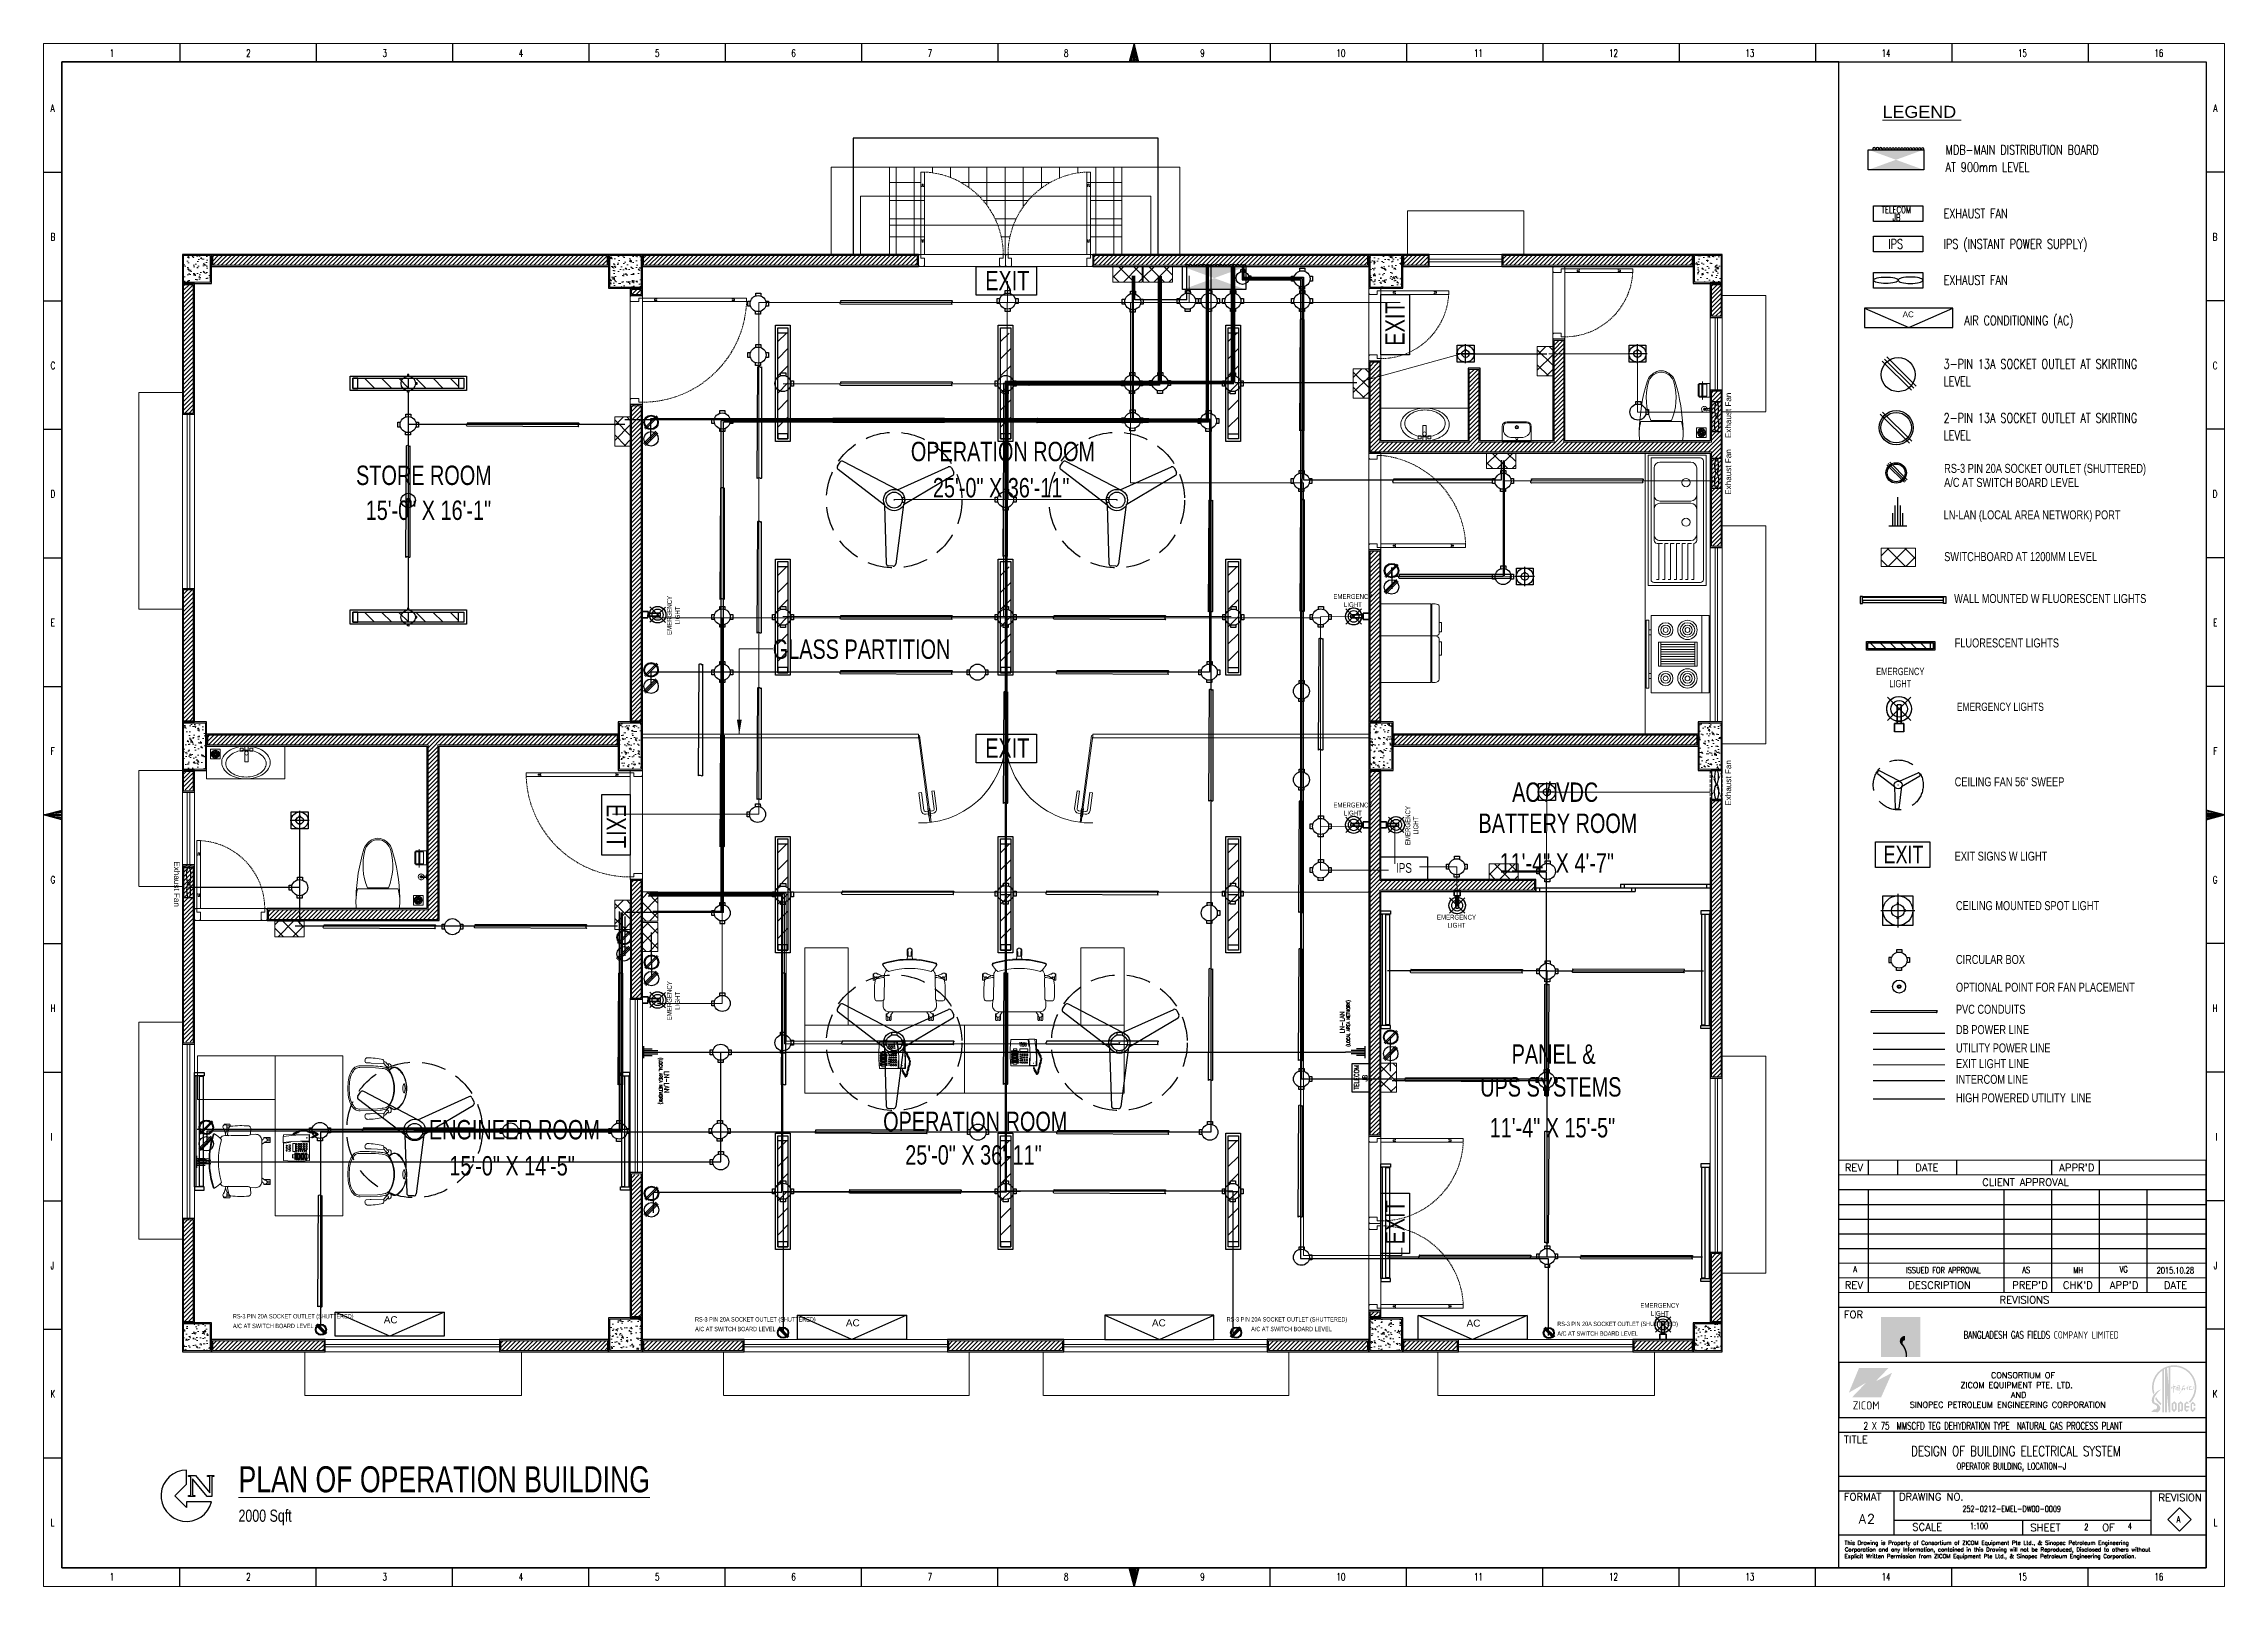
# Model space of a CAD drawing. Header units: inches. Extents: x 62 to 3150, y -3 to 634.
# Drawn here: x 62 to 963, y -3 to 634 of the extents above; entities that cross this region are included whole.
import ezdxf
from ezdxf.enums import TextEntityAlignment as Align

# ---------------------------------------------------------------- set-up
doc = ezdxf.new("R2010")
doc.units = ezdxf.units.IN
doc.header["$MEASUREMENT"] = 0
for name, pattern in [('CENTER', [2, 1.25, -0.25, 0.25, -0.25]), ('DASH', [0.35, 0.25, -0.1]), ('DASHED', [0.75, 0.5, -0.25]), ('XREF-GROUND-A1$0$HIDDEN2', [0.1875, 0.125, -0.0625])]:
    doc.linetypes.add(name, pattern=pattern)
doc.layers.get('Defpoints').update_dxf_attribs({"lineweight": 0})
for name, color, linetype in [('Cables', 7, 'Continuous'), ('COLLUM', 1, 'Continuous'), ('dimention', 7, 'Continuous'), ('Exhaust Fans', 7, 'Continuous'), ('HVAC', 44, 'Continuous'), ('Layer 1', 7, 'Continuous'), ('Lights', 7, 'Continuous'), ('Panels', 1, 'Continuous'), ('Plant Layout', 7, 'Continuous'), ('Sockets', 7, 'Continuous'), ('TEG BORDER', 7, 'Continuous'), ('wall 05', 252, 'Continuous')]:
    doc.layers.add(name, color=color, linetype=linetype)
for name, color, linetype, lineweight in [('DOOR', 115, 'Continuous', 15), ('DOOR_GLASS', 144, 'Continuous', 15), ('E-CF-Ceiling-Fan', 42, 'Continuous', 30), ('E-LAN', 6, 'Continuous', 30), ('E-Legend', 7, 'Continuous', 30), ('E-MDB', 1, 'Continuous', 30), ('E-WTL-Wall-Tube-Light', 7, 'Continuous', 30), ('Glass', 5, 'Continuous', 9), ('HACTH', 8, 'Continuous', 9), ('I-WC----EXST', 7, 'Continuous', 15), ('I-WC----N', 7, 'Continuous', 15), ('ID-FURN', 7, 'Continuous', 15), ('MARKER', 171, 'Continuous', 15), ('Plaster Line', 252, 'Continuous', 15), ('railing', 232, 'Continuous', 15), ('Stair', 86, 'Continuous', 18), ('Sunshed', 5, 'Continuous', 15), ('Switchboard', 30, 'Continuous', 13), ('Text', 252, 'Continuous', 15), ('WINDOW', 140, 'Continuous', 9)]:
    doc.layers.add(name, color=color, linetype=linetype, lineweight=lineweight)
doc.styles.add('1', font='isocp.shx')
doc.styles.add('HZTXT', font='simplexs.shx', dxfattribs={"width": 0.7, "bigfont": 'hztxt.shx'})
doc.styles.get("Standard").update_dxf_attribs({"font": 'arial.ttf'})
doc.styles.add('Swiss721', font='swisscl.ttf')
doc.styles.add('TAVE1', font='ROMANS.shx', dxfattribs={"width": 0.75})
doc.styles.add('TEG BORDER', font='txt_qlt.shx', dxfattribs={"width": 0.7, "bigfont": 'hztxt.shx'})
doc.styles.add('TIMES', font='ARIALN.TTF')
doc.styles.add('XREF-GROUND-A1$0$ATTR', font='romans.shx', dxfattribs={"width": 0.8, "height": 1.2})
pattern_1 = [(90, (-127625.724, -171158.601), (-7.5, 1e-15), []), (180, (-127625.724, -171158.601), (-1e-15, -7.5), [])]
pattern_2 = [(50, (-410343.6595, -241873.729), (5.37945137, -0.470641012), [0.5625, -6.1875]), (355, (-410343.6595, -241873.729), (-1.040635, 5.641441), [0.45, -4.95]), (100.4514, (-410343.211, -241873.7683), (4.338820363, 5.170796565), [0.478051425, -5.25856584]), (46.1842, (-410343.6595, -241872.229), (8.004307865, -1.24139261), [0.84375, -9.28125]), (96.6356, (-410342.9925, -241872.3326), (7.00997029, 7.30588403), [0.71707716, -7.8878475]), (351.1842, (-410343.6595, -241872.229), (7.00996459, 7.3058895), [0.675, -7.425]), (21, (-410342.9095, -241872.604), (4.47680289, -3.01964168), [0.5625, -6.1875]), (326, (-410342.9095, -241872.604), (1.82486499, 5.43862534), [0.45, -4.95]), (71.4514, (-410342.5365, -241872.856), (6.301669714, 2.418978725), [0.478051425, -5.25856584]), (37.5, (-410343.6595, -241873.7291), (0.091198915, 2.496703904), [0, -4.89, 0, -5.025, 0, -4.96875]), (7.5, (-410343.6595, -241873.729), (1.973021531, 2.958087839), [0, -2.865, 0, -4.7775, 0, -1.89375]), (327.5, (-410345.332, -241873.7291), (4.003668271, -0.169161538), [0, -1.875, 0, -5.85, 0, -7.7625]), (317.5, (-410346.082, -241873.729), (4.37389627, 0.750787367), [0, -2.4375, 0, -3.885, 0, -5.5125])]
pattern_3 = [(45, (-410343.6595, -241873.7291), (-0.8838834765, 0.8838834765), [])]
pattern_4 = [(45, (-140613.849, -171268.2484), (-0.8838834765, 0.8838834765), [])]

msp = doc.modelspace()

# ---------------------------------------------------------------- texts
for rotation, p in [(90, (759.18, 470.81)), (90, (759.18, 447.43)), (90, (759.18, 319.1)), (270, (116.06, 296.1))]:
    msp.add_text('Exhaust Fan', height=2.3967, rotation=rotation).set_placement(p)
at = {"color": 0, "lineweight": -3, "style": 'TAVE1', "width": 0.75}
for s, height, p in [('DESIGN OF BUILDING ELECTRICAL SYSTEM', 4.1493, (833.49, 50.57)), ('OPERATOR BUILDING, LOCATION-J', 2.6555, (852.31, 45.08)), ('252-0212-EMEL-DW00-0009', 2.5933, (854.71, 27.51)), ('1:100', 2.593, (857.77, 20.39)), ('2', 2.59, (905.06, 19.98)), ('4', 2.59, (923.05, 20.39))]:
    msp.add_text(s, height=height, dxfattribs=at).set_placement(p)
at = {"layer": 'E-LAN', "lineweight": 0, "style": 'TAVE1', "width": 0.75}
for s, height, rotation, p in [('(LOCAL AREA NETWORK)', 1.3659, 90, (601.71, 219.57)), ('LN-LAN', 1.951, 90, (599.54, 225.17)), ('(LOCAL AREA NETWORK)', 1.3659, 270, (316.39, 215.08)), ('LN-LAN', 1.951, 270, (318.56, 209.48))]:
    msp.add_text(s, height=height, rotation=rotation, dxfattribs=at).set_placement(p)
at = {"layer": 'E-LAN', "color": 0, "lineweight": -3, "style": 'TAVE1', "width": 0.75}
for s, p in [('TELECOM', (605.46, 201.87)), ('JB', (608.89, 205.21))]:
    msp.add_text(s, height=1.951, rotation=90, dxfattribs=at).set_placement(p)
at = {"layer": 'E-Legend', "lineweight": 0, "style": 'TIMES', "width": 1.3}
msp.add_text('%%ULEGEND ', height=4.972, dxfattribs=at).set_placement((821.68, 603.02))
at = {"layer": 'E-MDB', "color": 0, "lineweight": 0, "style": 'TAVE1', "width": 0.75}
for s, height, p in [('MDB-MAIN DISTRIBUTION BOARD', 3.9061, (847.74, 587.89)), ('AT 900mm LEVEL', 3.9061, (847.74, 580.69)), ('TELECOM ', 2.734, (821.31, 563.74)), ('JB', 2.734, (825.88, 560.52)), ('EXHAUST FAN', 3.9061, (846.92, 561.56)), ('IPS', 3.906, (824.07, 549.01)), ('IPS (INSTANT POWER SUPPLY)', 3.9061, (846.92, 549.01)), ('EXHAUST FAN', 3.9061, (846.92, 534.1)), ('AIR CONDITIONING (AC)', 3.9061, (855.5, 517.45)), ('3-PIN 13A SOCKET OUTLET AT SKIRTING', 3.9061, (846.92, 499.48)), ('LEVEL', 3.906, (846.92, 492.28)), ('2-PIN 13A SOCKET OUTLET AT SKIRTING', 3.9061, (846.92, 477.19)), ('LEVEL', 3.906, (846.92, 469.99)), ('A', 2.59, (943.2, 23.19))]:
    msp.add_text(s, height=height, dxfattribs=at).set_placement(p)
at = {"layer": 'HVAC'}
for height, p in [(2.377, (830.02, 520.74)), (2.935, (202.7, 105.39)), (2.935, (393.56, 104.12)), (2.935, (519.96, 104.12)), (2.935, (649.92, 104))]:
    msp.add_text('AC', height=height, dxfattribs=at).set_placement(p)
at = {"layer": 'Sockets', "color": 0, "style": 'Swiss721'}
for s, height, p in [('RS-3 PIN 20A SOCKET OUTLET (SHUTTERED)', 3.7068, (847.16, 456.47)), ('A/C AT SWITCH BOARD LEVEL', 3.7068, (847.16, 450.68)), ('LN-LAN (LOCAL AREA NETWORK) PORT', 3.7068, (846.94, 437.29)), ('SWITCHBOARD AT 1200MM LEVEL', 3.7068, (847.16, 420.04)), ('WALL MOUNTED W FLUORESCENT LIGHTS ', 3.7068, (851.28, 402.74)), ('FLUORESCENT LIGHTS ', 3.7068, (851.51, 384.41)), ('EMERGENCY LIGHTS', 3.3899, (852.42, 358.23)), ('CEILING FAN 56" SWEEP', 3.7068, (851.51, 327.09)), ('EXIT SIGNS W LIGHT', 3.7068, (851.51, 296.39)), ('CEILING MOUNTED SPOT LIGHT', 3.7068, (852.03, 275.96)), ('CIRCULAR BOX', 3.7068, (852.03, 253.73)), ('OPTIONAL POINT FOR FAN PLACEMENT', 3.7068, (852.03, 242.28)), ('PVC CONDUITS', 3.7068, (852.03, 233.18)), ('DB POWER LINE', 3.7068, (852.03, 224.78)), ('UTILITY POWER LINE', 3.7068, (852.03, 217.22)), ('EXIT LIGHT LINE', 3.7068, (852.03, 210.74)), ('INTERCOM LINE', 3.7068, (852.03, 204.26)), ('HIGH POWERED UTILITY  LINE', 3.7068, (852.03, 196.63))]:
    msp.add_text(s, height=height, dxfattribs=at).set_placement(p)
at = {"layer": 'Sockets', "color": 3, "style": 'Swiss721'}
for s, p in [('RS-3 PIN 20A SOCKET OUTLET (SHUTTERED)', (140.38, 107.41)), ('A/C AT SWITCH BOARD LEVEL', (140.38, 103.4)), ('A/C AT SWITCH BOARD LEVEL', (331.25, 102.13)), ('RS-3 PIN 20A SOCKET OUTLET (SHUTTERED)', (331.25, 106.14)), ('RS-3 PIN 20A SOCKET OUTLET (SHUTTERED)', (550.81, 106.14)), ('A/C AT SWITCH BOARD LEVEL', (560.94, 102.13)), ('A/C AT SWITCH BOARD LEVEL', (687.39, 100.25)), ('RS-3 PIN 20A SOCKET OUTLET (SHUTTERED)', (687.39, 104.25))]:
    msp.add_text(s, height=1.8137, dxfattribs=at).set_placement(p)
at = {"layer": 'Text', "style": 'Swiss721'}
for s, p in [('OPERATION ROOM', (458.42, 465.3)), ('STORE ROOM', (219.27, 455.47)), ('GLASS PARTITION', (400.03, 383.7)), ('AC / VDC ', (687.64, 324.81)), ('BATTERY ROOM', (687.64, 311.81)), (' PANEL &', (684.71, 216.5)), ('UPS SYSTEMS', (684.71, 203)), ('ENGINEER ROOM', (256.64, 185.33)), ('OPERATION ROOM', (446.99, 188.75))]:
    msp.add_text(s, height=8, dxfattribs=at).set_placement(p, align=Align.MIDDLE)
at = {"layer": 'Text', "color": 4, "style": 'Swiss721'}
for s, insert, char_height, width, attachment_point in [('EXIT ', (460.22, 539.87), 8, 62.6303, 2), ('EMERGENCY LIGHT ', (602.96, 401.06), 2, 15.6576, 8), ('EMERGENCY LIGHT ', (829.04, 376), 3.0139, 23.5954, 2), ('EXIT ', (460.21, 346.87), 8, 62.6303, 2), ('EMERGENCY LIGHT ', (602.96, 314.99), 2, 15.6576, 8), ('EXIT ', (830.38, 302.53), 7.2, 56.3673, 2), ('EMERGENCY LIGHT ', (645.74, 274.04), 2, 15.6576, 2), ('EMERGENCY LIGHT ', (729.74, 113.79), 2, 15.6576, 2)]:
    msp.add_mtext(s, dxfattribs=dict(at, insert=insert, char_height=char_height, width=width, attachment_point=attachment_point))
at = {"layer": 'Text', "color": 4, "attachment_point": 2, "style": 'Swiss721'}
for s, insert, char_height, width, rotation in [('EXIT ', (616.31, 518.1), 8, 62.6303, 90), ('EMERGENCY LIGHT ', (319.64, 397.62), 2, 15.6576, 89.71881), ('EXIT ', (302.74, 310.7), 8, 62.6303, 270), ('EMERGENCY LIGHT ', (624.63, 310.87), 2, 15.6576, 90), ('EMERGENCY LIGHT ', (319.64, 238.55), 2, 15.6576, 89.71881), ('EXIT ', (616.31, 147.1), 8, 62.6303, 90)]:
    msp.add_mtext(s, dxfattribs=dict(at, insert=insert, char_height=char_height, width=width, rotation=rotation))
at = {"layer": 'Text', "style": 'Swiss721'}
for s, insert, char_height, width, attachment_point in [('\\A1;25\'-0" X 36\'-11"', (457.68, 450.29), 8, 92.0323, 5), ('\\A1;15\'-0" X 16\'-1"', (221.12, 440.99), 8, 93.582, 5), ('\\A1;11\'-4" X 4\'-7"', (687.17, 299.47), 8, 62.6303, 2), ('\\A1;11\'-4" X 15\'-5"', (685.36, 190.14), 8, 62.6303, 2), ('\\A1;15\'-0" X 14\'-5"', (255.68, 174.42), 8, 62.6303, 2), ('\\A1;25\'-0" X 36\'-11"', (446.25, 178.91), 8, 62.6303, 2), ('{\\LPLAN OF OPERATION BUILDING\\H0.4658x;\\l  \\P2000 Sqft}', (142.69, 46.37), 10.7333, 176.7295, 1)]:
    msp.add_mtext(s, dxfattribs=dict(at, insert=insert, char_height=char_height, width=width, attachment_point=attachment_point))
at = {"layer": 'Text', "color": 0, "insert": (624.04, 295.38), "char_height": 4, "width": 31.3151, "attachment_point": 2, "style": 'Swiss721'}
msp.add_mtext('IPS', dxfattribs=at)

# ---------------------------------------------------------------- blocks, each defined once
blk = doc.blocks.new('XREF-GROUND-A1$0$Oven-P-01')
for p, q in [((0, 525), (800, 525)), ((275, 450), (525, 450)), ((300, 100), (300, 450)), ((325, 450), (325, 100)), ((350, 100), (350, 450)), ((375, 450), (375, 100)), ((400, 100), (400, 450)), ((425, 450), (425, 100)), ((450, 100), (450, 450)), ((475, 450), (475, 100)), ((500, 100), (500, 450)), ((150, 0), (150, -25)), ((200, -25), (200, 0)), ((525, 100), (275, 100)), ((600, -25), (600, 0)), ((650, 0), (650, -25))]:
    blk.add_line(p, q)
for points in [[(0, 0), (0, 600), (800, 600), (800, 0)], [(275, 75), (275, 475), (525, 475), (525, 75)], [(50, -50), (50, -25), (750, -25), (750, -50)]]:
    blk.add_lwpolyline(points, close=True)
for centre, radius in [((150, 375), 100), ((650, 375), 100), ((150, 375), 75), ((150, 375), 50), ((150, 375), 25), ((650, 375), 75), ((650, 375), 50), ((650, 375), 25), ((150, 150), 75), ((150, 150), 50), ((150, 150), 25), ((650, 150), 75), ((650, 150), 50), ((650, 150), 25)]:
    blk.add_circle(centre, radius)
at = {"style": 'XREF-GROUND-A1$0$ATTR', "width": 0.8, "flags": 9}
blk.add_attdef('ESTCODE', (0, 600), '', height=0.2, dxfattribs=at)
blk = doc.blocks.new('XREF-GROUND-A1$0$Sink-Basin-P-03')
for p, q in [((95, 600), (95, 0)), ((1440, 600), (95, 600)), ((125, 540), (125, 30)), ((1380, 570), (155, 570)), ((977, 501), (228, 501)), ((1380, 471), (1007, 471)), ((1380, 471), (1380, 447)), ((1410, 540), (1410, 60)), ((1440, 600), (1440, 0)), ((168, 441), (168, 122)), ((570, 441), (570, 122)), ((592, 441), (592, 122)), ((977, 441), (977, 122)), ((1007, 447), (1007, 411)), ((1380, 411), (1007, 411)), ((1007, 387), (1007, 351)), ((1380, 351), (1007, 351)), ((1007, 327), (1007, 291)), ((1380, 291), (1007, 291)), ((1007, 267), (1007, 231)), ((1380, 231), (1007, 231)), ((1380, 411), (1380, 387)), ((1380, 351), (1380, 327)), ((1380, 291), (1380, 267)), ((1380, 231), (1380, 207)), ((95, 0), (1440, 0)), ((125, 30), (1380, 30)), ((228, 62), (977, 62)), ((1007, 207), (1007, 171)), ((1380, 171), (1007, 171)), ((1007, 147), (1007, 111)), ((1380, 111), (1007, 111)), ((1007, 110), (1007, 92)), ((1380, 171), (1380, 147)), ((1380, 111), (1380, 87))]:
    blk.add_line(p, q)
for centre, radius in [((379, 391), 42.6), ((788, 391), 41.5)]:
    blk.add_circle(centre, radius)
for centre, radius, start, end in [((155, 540), 30, 90, 180), ((228, 441), 60, 90, 180), ((510, 441), 60, 0, 90), ((652, 441), 60, 90, 180), ((917, 441), 60, 0, 90), ((977, 471), 30, 0, 90), ((1380, 540), 30, 0, 90), ((228, 122), 60, 180, 270), ((510, 122), 60, 270, 0), ((652, 122), 60, 180, 270), ((917, 122), 60, 270, 0), ((977, 92), 30, 270, 0), ((1380, 60), 30, 270, 0)]:
    blk.add_arc(centre, radius, start, end)
blk = doc.blocks.new('XREF-GROUND-A1$0$Refrigrator-P-02')
for p, q in [((600, 0), (0, 0)), ((0, 0), (0, -515)), ((600, -515), (600, 0)), ((0, -515), (600, -515)), ((0, -525), (600, -525)), ((0, -525), (0, -560)), ((10, -515), (10, -525)), ((40, -600), (560, -600)), ((75, -600), (75, -625)), ((75, -625), (200, -625)), ((200, -625), (250, -625)), ((250, -625), (250, -600)), ((590, -515), (590, -525)), ((600, -560), (600, -525))]:
    blk.add_line(p, q)
for centre, start, end in [((40, -560), 180, 270), ((560, -560), 270, 0)]:
    blk.add_arc(centre, 40, start, end)
blk = doc.blocks.new('A$C6B9F22C7')
at = {"layer": 'DOOR_GLASS', "lineweight": 9}
for p, q in [((30.04, 10.46), (22.73, 9.48)), ((22.88, 8.43), (22.73, 9.48)), ((30.18, 9.4), (22.88, 8.43)), ((30.75, 5.15), (23.44, 4.18)), ((23.44, 4.18), (23.58, 3.12)), ((30.89, 4.1), (23.58, 3.12)), ((33.22, 8.09), (30, 7.66)), ((30, 7.66), (30.02, 7.47)), ((30.02, 7.47), (33.25, 7.9)), ((30.09, 6.98), (33.32, 7.41)), ((30.12, 6.78), (30.09, 6.98)), ((33.34, 7.21), (30.12, 6.78)), ((31.08, 7.81), (30.95, 8.82)), ((31.2, 6.93), (31.33, 5.92)), ((32.14, 7.95), (32.01, 8.96)), ((32.26, 7.07), (32.39, 6.06)), ((33.25, 7.9), (33.22, 8.09)), ((33.32, 7.41), (33.34, 7.21))]:
    blk.add_line(p, q, dxfattribs=at)
at = {"layer": 'DOOR_GLASS'}
blk.add_lwpolyline([(0, 2.96), (35.68, 7.72), (35.62, 8.22), (-0.07, 3.45)], close=True, dxfattribs=at)
blk.add_arc((0.83, 3.79), 35.18, 358.64154, 91.35293, dxfattribs=at)
at = {"layer": 'DOOR_GLASS', "lineweight": 9}
for centre, major_axis, start_param, end_param in [((30.27, 8.73), (-1.39, 1.06), 3.926991, 5.497787), ((30.27, 8.73), (-0.412, -0.54), 2.356194, 3.926991), ((30.66, 5.83), (-0.54, 0.412), 2.356194, 3.926991), ((30.66, 5.83), (-1.06, -1.39), 0.785398, 2.356194)]:
    blk.add_ellipse(centre, major_axis=major_axis, ratio=1, start_param=start_param, end_param=end_param, dxfattribs=at)
blk = doc.blocks.new('ch-1')
at = {"layer": 'ID-FURN', "color": 252, "lineweight": 13}
for p, q in [((-76, 222), (-80, 218)), ((-80, 218), (-80, 208)), ((-80, 208), (-79, 207)), ((-79, 207), (-48, 207)), ((-79, 206), (-79, 190)), ((-79, 206), (-49, 206)), ((-23, 222), (-76, 222)), ((-20, 218), (-23, 222)), ((-20, 218), (-20, 213)), ((300, 345), (297, 341)), ((297, 341), (297, 331)), ((297, 331), (298, 330)), ((298, 330), (328, 330)), ((298, 329), (298, 324)), ((298, 329), (328, 329)), ((353, 345), (300, 345)), ((309, 312), (327, 312)), ((309, 311), (327, 311)), ((322, 297), (316, 297)), ((326, 307), (321, 294)), ((353, 298), (339, 255)), ((353, 297), (352, 297)), ((357, 341), (353, 345)), ((357, 301), (353, 297)), ((357, 341), (357, 336)), ((357, 301), (357, 305)), ((-80, 188), (-79, 189)), ((-80, 178), (-80, 188)), ((-76, 174), (-80, 178)), ((-79, 190), (-49, 190)), ((-79, 189), (-48, 189)), ((-23, 174), (-76, 174)), ((-25, 175), (0, 157)), ((559, 15), (521, 15)), ((533, 24), (530, 21)), ((530, 21), (530, 15)), ((586, 24), (533, 24)), ((590, 21), (586, 24)), ((590, 21), (590, 16)), ((-76, -174), (-80, -177)), ((-80, -177), (-80, -187)), ((-80, -187), (-79, -188)), ((-79, -188), (-48, -188)), ((-79, -189), (-49, -189)), ((-79, -206), (-79, -189)), ((-23, -174), (-76, -174)), ((-25, -175), (0, -157)), ((-8, -198), (0, -192)), ((559, -14), (521, -14)), ((530, -20), (530, -14)), ((533, -23), (530, -20)), ((586, -23), (533, -23)), ((590, -20), (586, -23)), ((590, -20), (590, -15)), ((-80, -208), (-79, -207)), ((-80, -218), (-80, -208)), ((-76, -221), (-80, -218)), ((-79, -206), (-49, -206)), ((-79, -207), (-48, -207)), ((-23, -221), (-76, -221)), ((-20, -218), (-23, -221)), ((-20, -218), (-20, -213)), ((297, -331), (298, -329)), ((297, -340), (297, -331)), ((300, -344), (297, -340)), ((298, -328), (298, -324)), ((298, -328), (328, -328)), ((298, -329), (328, -329)), ((353, -344), (300, -344)), ((309, -311), (327, -311)), ((309, -312), (327, -312)), ((322, -296), (316, -296)), ((326, -307), (321, -293)), ((353, -298), (339, -254)), ((353, -296), (352, -296)), ((357, -300), (353, -296)), ((357, -340), (353, -344)), ((357, -300), (357, -305)), ((357, -340), (357, -336))]:
    blk.add_line(p, q, dxfattribs=at)
at = {"layer": 'ID-FURN', "color": 252}
for p, q in [((59, 251), (108, 249)), ((104, 264), (103, 306)), ((316, 240), (344, 239)), ((334, 275), (336, 266)), ((-8, 198), (0, 193)), ((0, 196), (0, -196)), ((59, -250), (108, -248)), ((103, -306), (104, -264)), ((316, -239), (344, -238)), ((334, -275), (336, -265))]:
    blk.add_line(p, q, dxfattribs=at)
for points in [[(321, 252), (309, 310)], [(321, -252), (309, -310)]]:
    blk.add_lwpolyline(points, dxfattribs=at)
at = {"layer": 'ID-FURN', "color": 252, "lineweight": 13}
blk.add_lwpolyline([(495, -26), (521, -22), (521, 22), (495, 26)], dxfattribs=at)
for centre, radius, start, end in [((-32, 198), 19.1, 22.5325, 265.4675), ((4, 215), 20, 207.2846, 233.7904), ((345, 321), 19.1, 310.5325, 193.4675), ((307, 313), 20, 342.2096, 8.7154), ((372, 292), 20, 135.2846, 161.7905), ((-36, 159), 20, 54.2096, 80.7154), ((559, 35), 20, 270.2096, 296.7154), ((578, 0), 19.1, 238.5325, 121.4675), ((-32, -198), 19.1, 94.5325, 337.4675), ((-36, -159), 20, 279.2846, 305.7904), ((4, -214), 20, 126.2096, 152.7154), ((559, -34), 20, 63.2846, 89.7905), ((345, -320), 19.1, 166.5325, 49.4675), ((307, -313), 20, 351.2846, 17.7904), ((372, -292), 20, 198.2096, 224.7154)]:
    blk.add_arc(centre, radius, start, end, dxfattribs=at)
at = {"layer": 'ID-FURN', "color": 252}
for centre, radius, start, end in [((57, 194), 57, 87.5809, 177.8265), ((123, 309), 20.1, 95.0446, 186.0128), ((126, 262), 22.2, 175.0498, 270.9397), ((194, -511), 843, 83.3556, 94.9128), ((147, -5275), 5515, 88.3219, 90.2152), ((290, 307), 19.6, 11.3923, 86.0755), ((309, 250), 12.1, 267.6468, 9.6188), ((303, 268), 31.9, 13.7582, 74.5871), ((110, 210), 234, 7.127, 13.7582), ((342, 179), 59.8, 36.272, 87.3972), ((597, 1), 297, 122.0525, 136.7624), ((445, 244), 11.1, 21.1039, 124.6268), ((439, 242), 11.1, 21.1039, 91.3806), ((-306, 0), 794, 341.9963, 18.0037), ((-306, 0), 801, 341.9963, 18.0037), ((392, 194), 15.3, 136.9683, 155.6038), ((-286, 0), 693, 343.2048, 16.7952), ((57, -193), 57, 182.1735, 272.4191), ((392, -194), 15.3, 204.3962, 223.0317), ((597, -1), 297, 223.2376, 237.9475), ((123, -308), 20.1, 173.9872, 264.9554), ((126, -262), 22.2, 89.0603, 184.9502), ((194, 511), 843, 265.0872, 276.6444), ((147, 5275), 5515, 269.7848, 271.6781), ((290, -306), 19.6, 273.9245, 348.6077), ((309, -249), 12.1, 350.3812, 92.3532), ((303, -267), 31.9, 285.413, 346.2418), ((110, -210), 234, 346.2418, 352.873), ((342, -179), 59.8, 272.6028, 324.0692), ((439, -241), 11.1, 268.6194, 338.8961), ((445, -243), 11.1, 235.3732, 338.8961)]:
    blk.add_arc(centre, radius, start, end, dxfattribs=at)
blk = doc.blocks.new("VISITOR'S CHAIR")
at = {"layer": 'ID-FURN'}
for p, q in [((-284, 373), (-275, 372)), ((-264, 191), (-263, 232)), ((-263, 232), (-261, 241)), ((-261, 241), (-256, 371)), ((-253, 410), (-253, 430)), ((-246, 415), (-252, 405)), ((-251, 378), (-240, 386)), ((-238, 446), (-237, 446)), ((-234, 392), (-226, 404)), ((-209, 412), (-220, 402)), ((-220, 402), (-216, 392)), ((-216, 125), (-213, 288)), ((-213, 288), (-206, 356)), ((-195, 429), (-209, 412)), ((-206, 445), (-200, 438)), ((-200, 438), (-204, 436)), ((-194, 437), (-202, 449)), ((-159, 444), (-196, 428)), ((194, 437), (202, 449)), ((194, 429), (209, 412)), ((206, 445), (200, 438)), ((200, 438), (204, 436)), ((206, 355), (211, 307)), ((209, 412), (220, 402)), ((211, 307), (215, 126)), ((220, 402), (216, 392)), ((233, 392), (226, 404)), ((227, 334), (233, 128)), ((251, 378), (240, 386)), ((246, 415), (252, 405)), ((252, 410), (252, 430)), ((260, 241), (256, 371)), ((262, 232), (260, 241)), ((264, 191), (262, 232)), ((287, 373), (278, 372)), ((-234, 128), (-234, 150))]:
    blk.add_line(p, q, dxfattribs=at)
for centre, major_axis, ratio, start_param, end_param in [((-162, 483), (40.7, 40.7), 1, 1.641382, 2.3562), ((-162, 483), (40.7, 40.7), 1, 2.3562, 3.058022), ((-162, 483), (-37, 37), 1, 0.070585, 0.785404), ((-162, 483), (37, 37), 1, 2.3562, 3.058022), ((4, 124), (254, 254), 1, 0.795932, 1.416989), ((-31, 377), (160, 160), 1, 1.106098, 1.669765), ((-31, 377), (156, 156), 1, 1.106098, 1.669765), ((-51, 268), (141, 141), 1, 1.029343, 1.444292), ((-26, 384), (156, 156), 1, 1.024131, 1.139863), ((-26, 384), (-153, 153), 1, -0.546665, -0.430933), ((0, 118), (253, 253), 1, 0.505105, 1.065692), ((0, 280), (233, 233), 1, 0.786111, 1.024131), ((0, 280), (-229, 229), 1, -0.784686, -0.546665), ((-42, 582), (-3.34, 3.34), 1, -0.185935, 0.785398), ((-42, 582), (3.34, 3.34), 1, 2.356194, 3.327527), ((-22, 553), (28, 28), 1, 1.306571, 1.384862), ((-22, 610), (-28, 28), 1, 1.756731, 2.080357), ((0, 359), (-164, 164), 1, -0.967168, -0.603629), ((-9, 657), (-62.5, 62.5), 1, 2.080357, 2.239483), ((0, 732), (-116, 116), 1, 2.239483, 2.356194), ((0, 280), (233, 233), 1, 0.546665, 0.784686), ((0, 280), (-229, 229), 1, -1.024131, -0.786111), ((0, 732), (-116, 116), 1, 2.356194, 2.472906), ((-2, 130), (-249, 249), 1, -1.424708, -0.790588), ((9, 657), (62.5, 62.5), 1, 4.043702, 4.202828), ((22, 610), (28, 28), 1, 4.202828, 4.526454), ((22, 553), (-28, 28), 1, -1.384862, -1.299686), ((42, 582), (3.34, 3.34), 1, 5.497787, 6.46912), ((42, 582), (-3.34, 3.34), 1, 2.955658, 3.926991), ((25, 384), (-153, 153), 1, -1.139863, -1.024131), ((25, 384), (-156, 156), 1, -1.139863, -1.024131), ((51, 268), (141, 141), 1, 0.126504, 0.541453), ((28, 375), (159, 159), 1, 6.197379, 6.741162), ((28, 375), (-162, 162), 1, 4.626582, 5.170366), ((85, 416), (109, 109), 1, 6.212612, 6.231759), ((162, 483), (37, 37), 1, 5.497793, 6.212612), ((162, 483), (-37, 37), 1, 3.225371, 3.926997), ((85, 416), (113, 113), 1, 6.212612, 6.231759), ((162, 483), (-40.7, 40.7), 1, 3.926985, 4.641803), ((162, 483), (40.7, 40.7), 1, 4.795959, 5.497781), ((603, 170), (-651, 651), 1, 0.573881, 0.750879), ((-285, 360), (-8.76, 8.76), 1, -0.863376, 0.564498), ((-246, 374), (-29, 9), 0.940619, -0.371164, 0.371164), ((-268, 332), (2.3, 41.2), 0.843481, -0.27588, 0.27588), ((-208, 326), (-64, 64), 1, -0.27183, -0.033972), ((-243, 367), (9.99, 9.99), 1, 1.377732, 2.024937), ((-236, 430), (11.7, 11.7), 1, 0.895345, 2.346242), ((-237, 411), (11.5, 11.5), 1, 2.359032, 2.700427), ((-236, 410), (-8.33, 8.33), 1, 3.308932, 6.927895), ((-249, 401), (12.4, 12.4), 1, 4.437336, 4.934607), ((-232, 600), (-108, 108), 1, 2.322741, 2.51101), ((1966, 159), (1556, 1556), 1, 2.276461, 2.36002), ((-237, 418), (-16.4, 16.4), 1, 2.597956, 3.176359), ((17, 317), (173, 173), 1, 2.044581, 2.285039), ((-118, 356), (-74.2, 74.2), 1, 0.158797, 0.434217), ((45, 326), (-179, 179), 1, 0.550308, 0.670712), ((-122, 361), (-58.3, 58.3), 1, -0.121154, 0.49051), ((-199, 433), (4.34, 4.34), 1, 4.766338, 6.168083), ((122, 361), (-58.3, 58.3), 1, 4.221879, 4.833543), ((199, 433), (4.34, 4.34), 1, 1.685898, 3.087644), ((-46, 326), (-179, 179), 1, 4.041677, 4.162081), ((117, 356), (74.2, 74.2), 1, 5.848968, 6.124388), ((233, 611), (116, 116), 1, 3.774404, 3.956147), ((-18, 317), (173, 173), 1, 5.568943, 5.8094), ((237, 418), (-16.4, 16.4), 1, 1.53603, 2.114433), ((236, 410), (8.33, 8.33), 1, 5.638476, 9.257439), ((248, 401), (-12.4, 12.4), 1, 1.348578, 1.845849), ((236, 430), (-11.7, 11.7), 1, 3.936943, 5.38784), ((236, 411), (-11.5, 11.5), 1, 3.582758, 3.924153), ((243, 367), (9.99, 9.99), 1, 5.829045, 6.47625), ((207, 326), (64, 64), 1, 0.033972, 0.27183), ((269, 332), (-29.2, 29.2), 1, -1.014167, -0.462408), ((248, 370), (21.5, 21.5), 1, 5.582202, 6.32453), ((288, 360), (8.76, 8.76), 1, 5.718688, 7.146561), ((-600, 170), (-651, 651), 1, 3.96151, 4.138508), ((-297, 202), (13.6, 13.6), 1, 2.322194, 3.388756), ((-281, 229), (36.4, 36.4), 1, 3.399296, 4.068112), ((-277, 191), (-9.06, 9.06), 1, 2.406079, 3.903189), ((-110, 135), (87.7, 87.7), 1, 2.416541, 2.868914), ((-133, 135), (-73.8, 73.8), 1, 1.404983, 1.497112), ((-119, 126), (68.4, 68.4), 1, 2.356783, 2.833835), ((-90, 184), (-120, 120), 1, 1.547695, 1.947381), ((-169, 107), (-31.3, 31.3), 1, 1.42524, 1.547695), ((-90, 184), (109, 109), 1, 3.118491, 3.518177), ((-36, 307), (-215, 215), 1, 1.947381, 2.1796), ((-36, 307), (205, 205), 1, 3.518177, 3.750397), ((-1, 504), (-356, 356), 1, 2.1796, 2.358034), ((-1, 504), (-346, 346), 1, 2.1796, 2.358034), ((-1, 504), (346, 346), 1, 3.92883, 4.107264), ((-1, 504), (-356, 356), 1, 2.358034, 2.536468), ((35, 307), (-205, 205), 1, 2.536468, 2.768687), ((35, 307), (-215, 215), 1, 2.536468, 2.768687), ((89, 184), (109, 109), 1, 4.339484, 4.739169), ((89, 184), (120, 120), 1, 4.339484, 4.739169), ((169, 108), (31.3, 31.3), 1, 4.739169, 4.873442), ((118, 126), (68.4, 68.4), 1, 5.032166, 5.498375), ((137, 132), (-69.9, 69.9), 1, 3.217039, 3.320838), ((110, 135), (-87, 87), 1, 3.422629, 3.866448), ((276, 191), (-9.06, 9.06), 1, 0.8092, 2.30631), ((284, 229), (-36.4, 36.4), 1, 2.215073, 2.88389), ((300, 202), (-13.6, 13.6), 1, 2.89443, 3.960991)]:
    blk.add_ellipse(centre, major_axis=major_axis, ratio=ratio, start_param=start_param, end_param=end_param, dxfattribs=at)
blk = doc.blocks.new('floor drain 01')
at = {"color": 0}
blk.add_lwpolyline([(-10, -10), (90, -10), (90, 90), (-10, 90)], close=True, dxfattribs=at)
for points in [[(2, 47, 0.191053), (7, 42, 0.194336), (16, 42, -0.272606), (25, 41, 1.040732), (27, 44, 0.091346), (26, 45, 0.160783), (17, 46, -0.323658), (9, 51, 0.91079)], [(6, 23, 0.191053), (12, 23, 0.194336), (19, 28, -0.272606), (27, 32, 1.040732), (27, 36, 0.091346), (26, 36, 0.160783), (18, 32, -0.323658), (9, 31, 0.91079)], [(14, 68, 0.191053), (15, 61, 0.194336), (22, 56, -0.272606), (29, 50, 1.040732), (32, 51, 0.091346), (32, 53, 0.160783), (25, 59, -0.323658), (22, 67, 0.91079)], [(22, 6, 0.191053), (28, 10, 0.194336), (31, 18, -0.272606), (34, 26, 1.040732), (32, 29, 0.091346), (31, 28, 0.160783), (27, 20, -0.323658), (20, 14, 0.91079)], [(35, 78, 0.191053), (32, 72, 0.194336), (35, 63, -0.272606), (37, 55, 1.040732), (40, 53, 0.091346), (41, 55, 0.160783), (39, 64, -0.323658), (41, 72, 0.91079)], [(45, 2, 0.191053), (48, 8, 0.194336), (45, 17, -0.272606), (43, 25, 1.040732), (40, 27, 0.091346), (39, 25, 0.160783), (41, 16, -0.323658), (39, 8, 0.91079)], [(58, 74, 0.191053), (52, 70, 0.194336), (49, 62, -0.272606), (46, 54, 1.040732), (48, 51, 0.091346), (49, 52, 0.160783), (53, 60, -0.323658), (60, 66, 0.91079)], [(66, 12, 0.191053), (65, 19, 0.194336), (58, 24, -0.272606), (51, 30, 1.040732), (48, 29, 0.091346), (48, 27, 0.160783), (55, 21, -0.323658), (58, 13, 0.91079)], [(74, 57, 0.191053), (68, 57, 0.194336), (61, 52, -0.272606), (53, 48, 1.040732), (53, 44, 0.091346), (54, 44, 0.160783), (62, 48, -0.323658), (71, 49, 0.91079)], [(78, 33, 0.191053), (73, 38, 0.194336), (64, 38, -0.272606), (55, 39, 1.040732), (53, 36, 0.091346), (54, 35, 0.160783), (63, 34, -0.323658), (71, 29, 0.91079)]]:
    blk.add_lwpolyline(points, format="xyb", close=True, dxfattribs=at)
for centre, radius in [((40, 40), 41.7), ((32, 45), 1.83), ((33, 34), 1.83), ((42, 49), 1.83), ((43, 31), 1.83), ((50, 41), 1.83)]:
    blk.add_circle(centre, radius, dxfattribs=at)
blk = doc.blocks.new('HANDWASH-02-PLAN')
at = {"layer": 'I-WC----N', "color": 2}
for points in [[(5, 0, 0.068513), (104, 14, 0.080648), (182, 50, 0.107051), (242, 112, 0.160603), (255, 169, 0.138041), (238, 230, 0.107051), (182, 289, 0.080648), (104, 325, 0.068513), (5, 339, 0.068513), (-94, 325, 0.080648), (-172, 289, 0.107051), (-228, 230, 0.138041), (-245, 169, 0.138041), (-228, 108, 0.107051), (-172, 50, 0.080648), (-94, 14, 0.068513)], [(5, 42, 0.067522), (88, 53, 0.079863), (152, 82, 0.107115), (202, 134, 0.162551), (213, 180, 0.139778), (199, 230, 0.107115), (152, 278, 0.079863), (88, 307, 0.067522), (5, 319, 0.067522), (-78, 307, 0.079863), (-142, 278, 0.107115), (-188, 230, 0.139778), (-203, 180, 0.139778), (-188, 130, 0.107115), (-142, 82, 0.079863), (-78, 53, 0.067522)]]:
    blk.add_lwpolyline(points, format="xyb", close=True, dxfattribs=at)
blk.add_circle((0, 72), 20, dxfattribs=at)
blk = doc.blocks.new('A$C01EB0BB3')
at = {"layer": 'I-WC----N', "color": 250, "ltscale": 0.5}
for points in [[(8.43, 2.06), (8.43, 0.85), (7.23, 0.85), (7.23, 2.06)], [(9.08, 6.42), (9.08, 0), (10.51, 0), (10.51, 6.42)], [(11.15, 2.06), (11.15, 0.85), (12.36, 0.85), (12.36, 2.06)]]:
    blk.add_lwpolyline(points, close=True, dxfattribs=at)
at = {"layer": 'I-WC----N', "color": 2, "xscale": 0.03999999999359716, "yscale": 0.03999999999359716, "zscale": 0.03999999999359716}
blk.add_blockref('HANDWASH-02-PLAN', (9.79, 0), dxfattribs=at)
blk = doc.blocks.new('$plan$00000388')
for p, q in [((-212, 108), (-212, -108)), ((-202, -210), (-202, 210)), ((0, -221), (0, 221))]:
    blk.add_line(p, q)
blk.add_lwpolyline([(-202, -210), (-152, -221), (-102, -226), (-50, -226), (0, -221)])
for centre, radius, start, end in [((-71, -1597), 1823, 91.2224, 107.2477), ((-76, -236), 463, 80.5377, 97.7399), ((-595, 0), 129, 159.5476, 200.4524), ((-562, -12), 164, 107.2477, 159.5476), ((-580, 0), 129, 136.8543, 223.1457), ((-556, -23), 163, 104.7786, 136.8543), ((-443, -448), 602, 67.3737, 104.7786), ((-76, -236), 463, 97.7399, 105.822), ((-562, 12), 164, 200.4524, 252.7523), ((-556, 23), 163, 223.1457, 255.2214), ((-71, 1597), 1823, 252.7523, 268.7776), ((-443, 448), 602, 255.2214, 292.6263)]:
    blk.add_arc(centre, radius, start, end)
blk = doc.blocks.new('h')
at = {"layer": 'I-WC----N', "color": 252, "linetype": 'CENTER', "ltscale": 0.2}
for p, q in [((544281, -25820), (544314, -25820)), ((544297, -25837), (544297, -25801))]:
    blk.add_line(p, q, dxfattribs=at)
at = {"layer": 'I-WC----N'}
blk.add_lwpolyline([(544273, -25760), (544321, -25760), (544321, -25765), (544273, -25765)], close=True, dxfattribs=at)
blk.add_lwpolyline([(544289, -25814), (544289, -25765), (544305, -25765), (544305, -25814)], dxfattribs=at)
at = {"layer": 'I-WC----N', "linetype": 'DASH', "ltscale": 5}
blk.add_circle((544297, -25820), 30, dxfattribs=at)
at = {"layer": 'I-WC----N'}
for radius in [10, 5]:
    blk.add_circle((544297, -25820), radius, dxfattribs=at)
blk = doc.blocks.new('typical king$0$5767 PAPER HOLDER')
at = {"color": 0, "linetype": 'CENTER', "lineweight": -2, "ltscale": 0.5}
blk.add_line((80, 98), (80, -92), dxfattribs=at)
at = {"color": 0, "linetype": 'DASHED', "lineweight": -2, "ltscale": 10, "flags": 128}
for points in [[(5, 52), (0, 52), (0, -52), (5, -52)], [(97, 72), (5, 72), (5, -72), (100, -72)]]:
    blk.add_lwpolyline(points, dxfattribs=at)
at = {"color": 0, "linetype": 'DASHED', "lineweight": -2, "ltscale": 10}
blk.add_lwpolyline([(100, -62), (35, -62), (35, 62), (97, 62)], dxfattribs=at)
blk.add_lwpolyline([(75, -72), (85, -72), (85, 72), (75, 72)], close=True, dxfattribs=at)
at = {"color": 0, "linetype": 'ByBlock', "lineweight": -2, "flags": 128}
blk.add_lwpolyline([(100, -72), (115, -72), (115, 72), (100, 72)], dxfattribs=at)
at = {"color": 0, "linetype": 'ByBlock', "lineweight": -2}
blk.add_lwpolyline([(100, 62), (125, 62), (125, -62), (100, -62)], dxfattribs=at)
blk = doc.blocks.new('A$C4F64215B')
at = {"layer": 'Defpoints'}
for points in [[(0, 5), (0.25, 5), (0.25, 4.75), (0, 4.75)], [(0, 0.25), (0.25, 0.25), (0.25, 0), (0, 0)], [(29.75, 5), (30, 5), (30, 4.75), (29.75, 4.75)], [(29.75, 0.25), (30, 0.25), (30, 0), (29.75, 0)]]:
    blk.add_lwpolyline(points, close=True, dxfattribs=at)
at = {"layer": 'DOOR'}
for points in [[(1.75, 10), (2, 10), (2, 11), (2.5, 11), (2.5, 5), (1, 5), (1, 11), (1.5, 11), (1.5, 10), (1.75, 10), (1.5, 10), (1.5, 11), (1, 11), (1, 27), (1.5, 27), (1.5, 28), (2, 28), (2, 27), (2.5, 27), (2.5, 11), (2.5, 33), (1, 33), (1, 27)], [(1, 5), (1, 3.5), (2.5, 3.5), (2.5, 0.25), (2.25, 0.25), (2.25, 0), (0.25, 0), (0.25, 0.25), (0, 0.25), (0, 4.75), (0.25, 4.75), (0.25, 5), (1, 5)], [(29, 5), (29, 3.5), (27.5, 3.5), (27.5, 0.25), (27.75, 0.25), (27.75, 0), (29.75, 0), (29.75, 0.25), (30, 0.25), (30, 4.75), (29.75, 4.75), (29.75, 5), (29, 5)]]:
    blk.add_lwpolyline(points, dxfattribs=at)
at = {"layer": 'DOOR', "linetype": 'DASHED', "lineweight": 0}
blk.add_arc((0.93, 4.97), 28.07, 0.05973, 86.78717, dxfattribs=at)
at = {"layer": 'HACTH', "lineweight": 0, "ltscale": 10}
for p, q in [((1.5, 5), (29, 5)), ((2.25, 0), (27.75, 0))]:
    blk.add_line(p, q, dxfattribs=at)
blk = doc.blocks.new('A$C4A7E7E9F')
at = {"layer": 'Defpoints'}
for points in [[(0, 5), (0.25, 5), (0.25, 4.75), (0, 4.75)], [(0, 0.25), (0.25, 0.25), (0.25, 0), (0, 0)], [(44.75, 5), (45, 5), (45, 4.75), (44.75, 4.75)], [(44.75, 0.25), (45, 0.25), (45, 0), (44.75, 0)]]:
    blk.add_lwpolyline(points, close=True, dxfattribs=at)
at = {"layer": 'DOOR'}
for points in [[(1.75, 10), (2, 10), (2, 11), (2.5, 11), (2.5, 5), (1, 5), (1, 11), (1.5, 11), (1.5, 10), (1.75, 10), (1.5, 10), (1.5, 11), (1, 11), (1, 42), (1.5, 42), (1.5, 43), (2, 43), (2, 42), (2.5, 42), (2.5, 11), (2.5, 48), (1, 48), (1, 42)], [(1, 5), (1, 3.5), (2.5, 3.5), (2.5, 0.25), (2.25, 0.25), (2.25, 0), (0.25, 0), (0.25, 0.25), (0, 0.25), (0, 4.75), (0.25, 4.75), (0.25, 5), (1, 5)], [(44, 5), (44, 3.5), (42.5, 3.5), (42.5, 0.25), (42.75, 0.25), (42.75, 0), (44.75, 0), (44.75, 0.25), (45, 0.25), (45, 4.75), (44.75, 4.75), (44.75, 5), (44, 5)]]:
    blk.add_lwpolyline(points, dxfattribs=at)
at = {"layer": 'DOOR', "linetype": 'DASHED', "lineweight": 0}
blk.add_arc((0.95, 4.98), 43.05, 0.02508, 87.94098, dxfattribs=at)
at = {"layer": 'HACTH', "lineweight": 0, "ltscale": 10}
for p, q in [((1.5, 5), (44, 5)), ((2.25, 0), (42.75, 0))]:
    blk.add_line(p, q, dxfattribs=at)
blk = doc.blocks.new('A$C20C675F6')
at = {"layer": 'Defpoints'}
for points in [[(0.25, 72), (0.25, 71.75), (0, 71.75), (0, 72)], [(5, 72), (5, 71.75), (4.75, 71.75), (4.75, 72)], [(0.25, 36), (0.25, 36.25), (0, 36.25), (0, 36)], [(5, 36), (5, 36.25), (4.75, 36.25), (4.75, 36)], [(0.25, 36), (0.25, 35.75), (0, 35.75), (0, 36)], [(5, 36), (5, 35.75), (4.75, 35.75), (4.75, 36)], [(0.25, 0), (0.25, 0.25), (0, 0.25), (0, 0)], [(5, 0), (5, 0.25), (4.75, 0.25), (4.75, 0)]]:
    blk.add_lwpolyline(points, close=True, dxfattribs=at)
at = {"layer": 'DOOR'}
for points in [[(5, 71), (3.5, 71), (3.5, 69.5), (0.25, 69.5), (0.25, 69.75), (0, 69.75), (0, 71.75), (0.25, 71.75), (0.25, 72), (4.75, 72), (4.75, 71.75), (5, 71.75), (5, 71)], [(10, 70.25), (10, 70), (11, 70), (11, 69.5), (5, 69.5), (5, 71), (11, 71), (11, 70.5), (10, 70.5), (10, 70.25), (10, 70.5), (11, 70.5), (11, 71), (33, 71), (33, 70.5), (34, 70.5), (34, 70), (33, 70), (33, 69.5), (11, 69.5), (39, 69.5), (39, 71), (33, 71)], [(5, 37), (3.5, 37), (3.5, 38.5), (0.25, 38.5), (0.25, 38.25), (0, 38.25), (0, 36.25), (0.25, 36.25), (0.25, 36), (4.75, 36), (4.75, 36.25), (5, 36.25), (5, 37)], [(5, 35), (3.5, 35), (3.5, 33.5), (0.25, 33.5), (0.25, 33.75), (0, 33.75), (0, 35.75), (0.25, 35.75), (0.25, 36), (4.75, 36), (4.75, 35.75), (5, 35.75), (5, 35)], [(5, 1), (3.5, 1), (3.5, 2.5), (0.25, 2.5), (0.25, 2.25), (0, 2.25), (0, 0.25), (0.25, 0.25), (0.25, 0), (4.75, 0), (4.75, 0.25), (5, 0.25), (5, 1)], [(10, 1.75), (10, 2), (11, 2), (11, 2.5), (5, 2.5), (5, 1), (11, 1), (11, 1.5), (10, 1.5), (10, 1.75), (10, 1.5), (11, 1.5), (11, 1), (33, 1), (33, 1.5), (34, 1.5), (34, 2), (33, 2), (33, 2.5), (11, 2.5), (39, 2.5), (39, 1), (33, 1)]]:
    blk.add_lwpolyline(points, dxfattribs=at)
at = {"layer": 'DOOR', "linetype": 'DASHED', "lineweight": 0}
for centre, start, end in [((4.98, 71.06), 270.04031, 357.37535), ((4.98, 0.94), 2.62465, 89.95969)]:
    blk.add_arc(centre, 34.06, start, end, dxfattribs=at)
at = {"layer": 'HACTH', "lineweight": 0, "ltscale": 10}
for p, q in [((0, 2.25), (0, 69.75)), ((5, 1.5), (5, 69.5))]:
    blk.add_line(p, q, dxfattribs=at)
blk = doc.blocks.new('A$C5AAA0143')
at = {"layer": 'Defpoints'}
for points in [[(-39.75, 5), (-40, 5), (-40, 4.75), (-39.75, 4.75)], [(-39.75, 0.25), (-40, 0.25), (-40, 0), (-39.75, 0)], [(0, 5), (-0.25, 5), (-0.25, 4.75), (0, 4.75)], [(0, 0.25), (-0.25, 0.25), (-0.25, 0), (0, 0)]]:
    blk.add_lwpolyline(points, close=True, dxfattribs=at)
at = {"layer": 'DOOR'}
for points in [[(-1.75, 10), (-2, 10), (-2, 11), (-2.5, 11), (-2.5, 5), (-1, 5), (-1, 11), (-1.5, 11), (-1.5, 10), (-1.75, 10), (-1.5, 10), (-1.5, 11), (-1, 11), (-1, 33.99), (-1.5, 33.99), (-1.5, 34.99), (-2, 34.99), (-2, 33.99), (-2.5, 33.99), (-2.5, 11), (-2.5, 39.99), (-1, 39.99), (-1, 33.99)], [(-39, 5), (-39, 3.5), (-37.5, 3.5), (-37.5, 0.25), (-37.75, 0.25), (-37.75, 0), (-39.75, 0), (-39.75, 0.25), (-40, 0.25), (-40, 4.75), (-39.75, 4.75), (-39.75, 5), (-39, 5)], [(-1, 5), (-1, 3.5), (-2.5, 3.5), (-2.5, 0.25), (-2.25, 0.25), (-2.25, 0), (-0.25, 0), (-0.25, 0.25), (0, 0.25), (0, 4.75), (-0.25, 4.75), (-0.25, 5), (-1, 5)]]:
    blk.add_lwpolyline(points, dxfattribs=at)
at = {"layer": 'DOOR', "linetype": 'DASHED', "lineweight": 0}
blk.add_arc((-0.49, 1.36), 38.68, 92.97286, 174.60302, dxfattribs=at)
at = {"layer": 'HACTH', "lineweight": 0, "ltscale": 10}
for p, q in [((-1.5, 5), (-39, 5)), ((-2.25, 0), (-37.75, 0))]:
    blk.add_line(p, q, dxfattribs=at)
blk = doc.blocks.new('tr')
at = {"layer": 'Plaster Line'}
for p, q in [((143968.45, 171283.63), (143927.45, 171283.63)), ((143927.45, 171283.63), (143927.45, 171279.63)), ((143927.45, 171279.63), (143968.45, 171279.63)), ((143968.45, 171279.63), (143968.45, 171283.63)), ((144100.45, 171283.63), (144053.45, 171283.63)), ((144053.45, 171283.63), (144053.45, 171279.63)), ((144053.45, 171279.63), (144100.45, 171279.63)), ((144100.45, 171279.63), (144100.45, 171283.63)), ((144226.45, 171283.63), (144185.45, 171283.63)), ((144185.45, 171283.63), (144185.45, 171279.63)), ((144185.45, 171279.63), (144226.45, 171279.63)), ((144226.45, 171279.63), (144226.45, 171283.63))]:
    blk.add_line(p, q, dxfattribs=at)
blk = doc.blocks.new('qm')
at = {"layer": 'wall 05'}
for p, q in [((143968.95, 171284.13), (143926.95, 171284.13)), ((143926.95, 171284.13), (143926.95, 171279.13)), ((143926.95, 171279.13), (143968.95, 171279.13)), ((143968.95, 171279.13), (143968.95, 171284.13)), ((144100.95, 171284.13), (144052.95, 171284.13)), ((144052.95, 171284.13), (144052.95, 171279.13)), ((144052.95, 171279.13), (144100.95, 171279.13)), ((144100.95, 171279.13), (144100.95, 171284.13)), ((144226.95, 171284.13), (144184.95, 171284.13)), ((144184.95, 171284.13), (144184.95, 171279.13)), ((144184.95, 171279.13), (144226.95, 171279.13)), ((144226.95, 171279.13), (144226.95, 171284.13))]:
    blk.add_line(p, q, dxfattribs=at)
blk = doc.blocks.new('bg')
at = {"layer": 'wall 05'}
for p, q in [((143795.95, 171284.13), (143748.95, 171284.13)), ((143748.95, 171284.13), (143748.95, 171279.13)), ((143748.95, 171279.13), (143795.95, 171279.13)), ((143795.95, 171279.13), (143795.95, 171284.13)), ((143912.95, 171284.13), (143867.95, 171284.13)), ((143867.95, 171284.13), (143867.95, 171279.13)), ((143867.95, 171279.13), (143912.95, 171279.13)), ((143912.95, 171279.13), (143912.95, 171284.13)), ((144263.99, 171284.13), (144240.95, 171284.13)), ((144240.95, 171284.13), (144240.95, 171279.13)), ((144240.95, 171279.13), (144263.99, 171279.13)), ((144263.99, 171279.13), (144263.99, 171284.13)), ((144360.95, 171284.13), (144335.99, 171284.13)), ((144335.99, 171284.13), (144335.99, 171279.13)), ((144335.99, 171279.13), (144360.95, 171279.13)), ((144360.95, 171279.13), (144360.95, 171284.13))]:
    blk.add_line(p, q, dxfattribs=at)
blk = doc.blocks.new('dp')
at = {"layer": 'Plaster Line'}
for p, q in [((143795.45, 171283.63), (143749.45, 171283.63)), ((143749.45, 171283.63), (143749.45, 171279.63)), ((143749.45, 171279.63), (143795.45, 171279.63)), ((143795.45, 171279.63), (143795.45, 171283.63)), ((143912.45, 171283.63), (143868.45, 171283.63)), ((143868.45, 171283.63), (143868.45, 171279.63)), ((143868.45, 171279.63), (143912.45, 171279.63)), ((143912.45, 171279.63), (143912.45, 171283.63)), ((144263.49, 171283.63), (144241.45, 171283.63)), ((144241.45, 171283.63), (144241.45, 171279.63)), ((144241.45, 171279.63), (144263.49, 171279.63)), ((144263.49, 171279.63), (144263.49, 171283.63)), ((144360.45, 171283.63), (144336.49, 171283.63)), ((144336.49, 171283.63), (144336.49, 171279.63)), ((144336.49, 171279.63), (144360.45, 171279.63)), ((144360.45, 171279.63), (144360.45, 171283.63))]:
    blk.add_line(p, q, dxfattribs=at)
blk = doc.blocks.new('f')
at = {"layer": 'Plaster Line'}
for p, q in [((143926.45, 171473.63), (143922.45, 171473.63)), ((143922.45, 171473.63), (143922.45, 171425.13)), ((143926.45, 171425.13), (143926.45, 171473.63)), ((143922.45, 171425.13), (143926.45, 171425.13))]:
    blk.add_line(p, q, dxfattribs=at)
blk = doc.blocks.new('g')
at = {"layer": 'wall 05'}
for p, q in [((143926.95, 171474.13), (143921.95, 171474.13)), ((143921.95, 171474.13), (143921.95, 171424.63)), ((143926.95, 171424.63), (143926.95, 171474.13)), ((143921.95, 171424.63), (143926.95, 171424.63))]:
    blk.add_line(p, q, dxfattribs=at)
blk = doc.blocks.new('CF')
for p, q in [((-23.84, 14.22), (-22.76, 15.89)), ((-4.07, -2.11), (-23.55, 12.84)), ((1.35, 4.29), (-21.39, 16.19)), ((1.35, 4.29), (22.9, 13.97)), ((3.87, -1.9), (24.71, 10.43)), ((24.1, 13.48), (25.01, 11.71)), ((-4.07, -2.11), (-3.33, -26.62)), ((3.87, -1.9), (0.65, -26.82)), ((-0.39, -27.76), (-2.38, -27.66))]:
    blk.add_line(p, q)
for radius in [4.48, 0.0888]:
    blk.add_circle((0, 0), radius)
for centre, radius, start, end in [((-23.01, 13.68), 0.996, 147.13508, 237.13508), ((-21.93, 15.35), 0.996, 57.13508, 147.13508), ((23.21, 13.03), 0.996, 27.13508, 117.13508), ((24.09, 11.25), 1.03, 299.25484, 26.43573), ((-2.33, -26.67), 0.996, 177.13508, 267.13508), ((-0.34, -26.77), 0.996, 267.13508, 357.13508)]:
    blk.add_arc(centre, radius, start, end)
blk = doc.blocks.new('SINOPEC LOGO')
at = {"layer": 'TEG BORDER'}
h = blk.add_hatch(color=1, dxfattribs=at)
h.dxf.hatch_style = 1
h.paths.add_polyline_path([(-5, -2.39), (-5.23, -2.92, 0.099423), (-3.62, -4.67), (-3.59, -4.11, -0.100238)])
edge = h.paths.add_edge_path()
edge.add_spline(control_points=[(-3.04, 4.96), (-3.04, 4.96), (-3.03, 4.97), (-3.03, 4.97)], knot_values=[0.518447, 0.518447, 0.518447, 0.518447, 0.528849, 0.528849, 0.528849, 0.528849], degree=3, periodic=0)
edge.add_spline(control_points=[(-2.81, 5.1), (-2.89, 5.05), (-2.96, 5.02), (-3.03, 4.97)], knot_values=[0.528849, 0.528849, 0.528849, 0.528849, 0.666667, 0.666667, 0.666667, 0.666667], degree=3, periodic=0)
edge.add_arc((-0.06, 0.23), 5.59, 114.35674, 122.02967, ccw=False)
edge.add_spline(control_points=[(-2.38, 5.32), (-2.34, 5.34), (-2.29, 5.36), (-2.25, 5.38)], knot_values=[0.181722, 0.181722, 0.181722, 0.181722, 0.220586, 0.220586, 0.220586, 0.220586], degree=3, periodic=0)
edge.add_spline(control_points=[(-2.25, 5.38), (-2.22, 5.39), (-2.19, 5.4), (-2.17, 5.41)], knot_values=[0.220586, 0.220586, 0.220586, 0.220586, 0.243846, 0.243846, 0.243846, 0.243846], degree=3, periodic=0)
edge.add_spline(control_points=[(-2.17, 5.41), (-2.15, 5.42), (-2.14, 5.42), (-2.12, 5.43)], knot_values=[0.243846, 0.243846, 0.243846, 0.243846, 0.256407, 0.256407, 0.256407, 0.256407], degree=3, periodic=0)
edge.add_arc((-0.06, 0.23), 5.59, 104.13884, 111.73074, ccw=False)
edge.add_spline(control_points=[(-1.42, 5.66), (-1.38, 5.67), (-1.33, 5.68), (-1.28, 5.69)], knot_values=[0.608101, 0.608101, 0.608101, 0.608101, 0.651061, 0.651061, 0.651061, 0.651061], degree=3, periodic=0)
edge.add_spline(control_points=[(-1.28, 5.69), (-1.24, 5.7), (-1.21, 5.71), (-1.17, 5.71)], knot_values=[0.651061, 0.651061, 0.651061, 0.651061, 0.681752, 0.681752, 0.681752, 0.681752], degree=3, periodic=0)
edge.add_arc((-0.06, 0.23), 5.59, -44.52704, 101.50969, ccw=False)
edge.add_line((3.93, -3.69), (4.24, -4.02))
edge.add_arc((-0.06, 0.21), 6.04, 315.50355, 558.62016)
edge.add_line((-5.78, -1.71), (-5.46, -1.23))
edge.add_arc((-0.06, 0.23), 5.59, 122.25108, 195.11092, ccw=False)
h = blk.add_hatch(color=5, dxfattribs=at)
h.dxf.hatch_style = 1
edge = h.paths.add_edge_path()
edge.add_spline(control_points=[(-5.31, -2.27), (-5.2, -2.08), (-5.09, -1.9), (-4.97, -1.73)], knot_values=[0.371345, 0.371345, 0.371345, 0.371345, 0.382142, 0.382142, 0.382142, 0.382142], degree=3, periodic=0)
edge.add_spline(control_points=[(-4.97, -1.73), (-4.8, -1.5), (-4.63, -1.27), (-4.43, -1.06)], knot_values=[0.382142, 0.382142, 0.382142, 0.382142, 0.396572, 0.396572, 0.396572, 0.396572], degree=3, periodic=0)
edge.add_spline(control_points=[(-4.43, -1.06), (-4.3, -0.91), (-4.15, -0.77), (-3.99, -0.65)], knot_values=[0.396572, 0.396572, 0.396572, 0.396572, 0.406779, 0.406779, 0.406779, 0.406779], degree=3, periodic=0)
edge.add_spline(control_points=[(-3.99, -0.65), (-3.88, -0.58), (-3.76, -0.51), (-3.65, -0.44)], knot_values=[0.406779, 0.406779, 0.406779, 0.406779, 0.413478, 0.413478, 0.413478, 0.413478], degree=3, periodic=0)
edge.add_spline(control_points=[(-3.65, -0.44), (-3.65, -0.44), (-3.64, -0.43), (-3.64, -0.43)], knot_values=[0.413478, 0.413478, 0.413478, 0.413478, 0.413739, 0.413739, 0.413739, 0.413739], degree=3, periodic=0)
edge.add_spline(control_points=[(-3.64, -0.43), (-3.61, -0.4), (-3.77, -0.44), (-3.83, -0.45)], knot_values=[0.413739, 0.413739, 0.413739, 0.413739, 0.416897, 0.416897, 0.416897, 0.416897], degree=3, periodic=0)
edge.add_spline(control_points=[(-3.83, -0.45), (-3.97, -0.49), (-4.12, -0.52), (-4.25, -0.59)], knot_values=[0.416897, 0.416897, 0.416897, 0.416897, 0.424496, 0.424496, 0.424496, 0.424496], degree=3, periodic=0)
edge.add_spline(control_points=[(-4.25, -0.59), (-4.46, -0.69), (-4.63, -0.82), (-4.81, -0.96)], knot_values=[0.424496, 0.424496, 0.424496, 0.424496, 0.435746, 0.435746, 0.435746, 0.435746], degree=3, periodic=0)
edge.add_spline(control_points=[(-4.81, -0.96), (-5.03, -1.16), (-5.24, -1.35), (-5.43, -1.58)], knot_values=[0.435746, 0.435746, 0.435746, 0.435746, 0.450513, 0.450513, 0.450513, 0.450513], degree=3, periodic=0)
edge.add_spline(control_points=[(-5.43, -1.58), (-5.59, -1.76), (-5.72, -1.95), (-5.84, -2.17)], knot_values=[0.450513, 0.450513, 0.450513, 0.450513, 0.462599, 0.462599, 0.462599, 0.462599], degree=3, periodic=0)
edge.add_spline(control_points=[(-5.84, -2.17), (-5.95, -2.36), (-6.02, -2.56), (-6.08, -2.77)], knot_values=[0.462599, 0.462599, 0.462599, 0.462599, 0.473591, 0.473591, 0.473591, 0.473591], degree=3, periodic=0)
edge.add_spline(control_points=[(-6.08, -2.77), (-6.12, -2.91), (-6.14, -3.06), (-6.15, -3.2)], knot_values=[0.473591, 0.473591, 0.473591, 0.473591, 0.480902, 0.480902, 0.480902, 0.480902], degree=3, periodic=0)
edge.add_spline(control_points=[(-6.15, -3.2), (-6.16, -3.38), (-6.15, -3.56), (-6.11, -3.73)], knot_values=[0.480902, 0.480902, 0.480902, 0.480902, 0.489947, 0.489947, 0.489947, 0.489947], degree=3, periodic=0)
edge.add_spline(control_points=[(-6.11, -3.73), (-6.08, -3.83), (-6.05, -3.91), (-5.98, -3.99)], knot_values=[0.489947, 0.489947, 0.489947, 0.489947, 0.494785, 0.494785, 0.494785, 0.494785], degree=3, periodic=0)
edge.add_spline(control_points=[(-5.98, -3.99), (-5.91, -4.08), (-5.84, -4.14), (-5.75, -4.2)], knot_values=[0.494785, 0.494785, 0.494785, 0.494785, 0.5, 0.5, 0.5, 0.5], degree=3, periodic=0)
edge.add_spline(control_points=[(-5.75, -4.2), (-5.64, -4.26), (-5.52, -4.33), (-5.41, -4.39)], knot_values=[0.5, 0.5, 0.5, 0.5, 0.551101, 0.551101, 0.551101, 0.551101], degree=3, periodic=0)
edge.add_spline(control_points=[(-5.41, -4.39), (-5.28, -4.47), (-5.16, -4.55), (-5.03, -4.62)], knot_values=[0.551101, 0.551101, 0.551101, 0.551101, 0.609581, 0.609581, 0.609581, 0.609581], degree=3, periodic=0)
edge.add_spline(control_points=[(-5.03, -4.62), (-4.92, -4.69), (-4.83, -4.79), (-4.77, -4.91)], knot_values=[0.609581, 0.609581, 0.609581, 0.609581, 0.65984, 0.65984, 0.65984, 0.65984], degree=3, periodic=0)
edge.add_spline(control_points=[(-4.77, -4.91), (-4.75, -4.94), (-4.75, -4.98), (-4.74, -5.02)], knot_values=[0.65984, 0.65984, 0.65984, 0.65984, 0.674235, 0.674235, 0.674235, 0.674235], degree=3, periodic=0)
edge.add_spline(control_points=[(-4.74, -5.02), (-4.73, -5.12), (-4.71, -5.23), (-4.72, -5.34)], knot_values=[0.674235, 0.674235, 0.674235, 0.674235, 0.716277, 0.716277, 0.716277, 0.716277], degree=3, periodic=0)
edge.add_spline(control_points=[(-4.72, -5.34), (-4.72, -5.43), (-4.78, -5.52), (-4.85, -5.6)], knot_values=[0.716277, 0.716277, 0.716277, 0.716277, 0.754274, 0.754274, 0.754274, 0.754274], degree=3, periodic=0)
edge.add_spline(control_points=[(-4.85, -5.6), (-4.93, -5.68), (-5.01, -5.74), (-5.11, -5.76)], knot_values=[0.754274, 0.754274, 0.754274, 0.754274, 0.793996, 0.793996, 0.793996, 0.793996], degree=3, periodic=0)
edge.add_spline(control_points=[(-5.11, -5.76), (-5.17, -5.76), (-5.23, -5.76), (-5.29, -5.76)], knot_values=[0.793996, 0.793996, 0.793996, 0.793996, 0.817301, 0.817301, 0.817301, 0.817301], degree=3, periodic=0)
edge.add_spline(control_points=[(-5.29, -5.76), (-5.37, -5.77), (-5.45, -5.75), (-5.54, -5.76)], knot_values=[0.817301, 0.817301, 0.817301, 0.817301, 0.849908, 0.849908, 0.849908, 0.849908], degree=3, periodic=0)
edge.add_spline(control_points=[(-5.54, -5.76), (-5.54, -5.76), (-5.55, -5.76), (-5.55, -5.76)], knot_values=[0.849908, 0.849908, 0.849908, 0.849908, 0.852511, 0.852511, 0.852511, 0.852511], degree=3, periodic=0)
edge.add_spline(control_points=[(-5.55, -5.76), (-5.83, -6.02), (-6.11, -6.27), (-6.39, -6.52)], knot_values=[0.852511, 0.852511, 0.852511, 0.852511, 0.999992, 0.999992, 0.999992, 0.999992], degree=3, periodic=0)
edge.add_spline(control_points=[(-6.39, -6.52), (-5.74, -6.52), (-5.08, -6.53), (-4.42, -6.53)], knot_values=[0.000011, 0.000011, 0.000011, 0.000011, 0.282273, 0.282273, 0.282273, 0.282273], degree=3, periodic=0)
edge.add_spline(control_points=[(-4.42, -6.53), (-4.36, -6.47), (-4.3, -6.4), (-4.24, -6.33)], knot_values=[0.282273, 0.282273, 0.282273, 0.282273, 0.286842, 0.286842, 0.286842, 0.286842], degree=3, periodic=0)
edge.add_spline(control_points=[(-4.24, -6.33), (-4.16, -6.25), (-4.09, -6.16), (-4.03, -6.07)], knot_values=[0.286842, 0.286842, 0.286842, 0.286842, 0.292521, 0.292521, 0.292521, 0.292521], degree=3, periodic=0)
edge.add_spline(control_points=[(-4.03, -6.07), (-3.99, -6), (-3.96, -5.93), (-3.92, -5.85)], knot_values=[0.292521, 0.292521, 0.292521, 0.292521, 0.296552, 0.296552, 0.296552, 0.296552], degree=3, periodic=0)
edge.add_spline(control_points=[(-3.92, -5.85), (-3.9, -5.8), (-3.88, -5.75), (-3.86, -5.69)], knot_values=[0.296552, 0.296552, 0.296552, 0.296552, 0.299454, 0.299454, 0.299454, 0.299454], degree=3, periodic=0)
edge.add_spline(control_points=[(-3.86, -5.69), (-3.84, -5.61), (-3.84, -5.53), (-3.84, -5.45)], knot_values=[0.299454, 0.299454, 0.299454, 0.299454, 0.303521, 0.303521, 0.303521, 0.303521], degree=3, periodic=0)
edge.add_spline(control_points=[(-3.84, -5.45), (-3.85, -5.35), (-3.86, -5.26), (-3.89, -5.16)], knot_values=[0.303521, 0.303521, 0.303521, 0.303521, 0.308536, 0.308536, 0.308536, 0.308536], degree=3, periodic=0)
edge.add_spline(control_points=[(-3.89, -5.16), (-3.92, -5.06), (-3.96, -4.98), (-4.01, -4.89)], knot_values=[0.308536, 0.308536, 0.308536, 0.308536, 0.313509, 0.313509, 0.313509, 0.313509], degree=3, periodic=0)
edge.add_spline(control_points=[(-4.01, -4.89), (-4.08, -4.78), (-4.15, -4.68), (-4.23, -4.58)], knot_values=[0.313509, 0.313509, 0.313509, 0.313509, 0.319885, 0.319885, 0.319885, 0.319885], degree=3, periodic=0)
edge.add_spline(control_points=[(-4.23, -4.58), (-4.35, -4.43), (-4.48, -4.28), (-4.65, -4.21)], knot_values=[0.319885, 0.319885, 0.319885, 0.319885, 0.329467, 0.329467, 0.329467, 0.329467], degree=3, periodic=0)
edge.add_spline(control_points=[(-4.65, -4.21), (-4.78, -4.15), (-4.92, -4.11), (-5.05, -4.05)], knot_values=[0.329467, 0.329467, 0.329467, 0.329467, 0.336554, 0.336554, 0.336554, 0.336554], degree=3, periodic=0)
edge.add_spline(control_points=[(-5.05, -4.05), (-5.14, -4.02), (-5.23, -3.98), (-5.31, -3.95)], knot_values=[0.336554, 0.336554, 0.336554, 0.336554, 0.341408, 0.341408, 0.341408, 0.341408], degree=3, periodic=0)
edge.add_spline(control_points=[(-5.31, -3.95), (-5.36, -3.93), (-5.4, -3.88), (-5.43, -3.83)], knot_values=[0.341408, 0.341408, 0.341408, 0.341408, 0.34417, 0.34417, 0.34417, 0.34417], degree=3, periodic=0)
edge.add_spline(control_points=[(-5.43, -3.83), (-5.47, -3.77), (-5.49, -3.7), (-5.5, -3.63)], knot_values=[0.34417, 0.34417, 0.34417, 0.34417, 0.347829, 0.347829, 0.347829, 0.347829], degree=3, periodic=0)
edge.add_spline(control_points=[(-5.5, -3.63), (-5.52, -3.53), (-5.53, -3.44), (-5.54, -3.34)], knot_values=[0.347829, 0.347829, 0.347829, 0.347829, 0.352673, 0.352673, 0.352673, 0.352673], degree=3, periodic=0)
edge.add_spline(control_points=[(-5.54, -3.34), (-5.54, -3.24), (-5.54, -3.13), (-5.53, -3.03)], knot_values=[0.352673, 0.352673, 0.352673, 0.352673, 0.357934, 0.357934, 0.357934, 0.357934], degree=3, periodic=0)
edge.add_spline(control_points=[(-5.53, -3.03), (-5.52, -2.92), (-5.51, -2.82), (-5.48, -2.71)], knot_values=[0.357934, 0.357934, 0.357934, 0.357934, 0.363394, 0.363394, 0.363394, 0.363394], degree=3, periodic=0)
edge.add_spline(control_points=[(-5.48, -2.71), (-5.45, -2.56), (-5.38, -2.41), (-5.31, -2.27)], knot_values=[0.363394, 0.363394, 0.363394, 0.363394, 0.371345, 0.371345, 0.371345, 0.371345], degree=3, periodic=0)
edge = h.paths.add_edge_path()
edge.add_spline(control_points=[(-2.81, 5.1), (-2.88, 5.06), (-2.94, 5.02), (-3.01, 4.99)], knot_values=[0.543406, 0.543406, 0.543406, 0.543406, 0.666667, 0.666667, 0.666667, 0.666667], degree=3, periodic=0)
edge.add_arc((-0.06, 0.23), 5.59, 121.7925, 122.25108)
edge.add_spline(control_points=[(-3.04, 4.96), (-3.14, 4.9), (-3.23, 4.84), (-3.32, 4.77)], knot_values=[0.333333, 0.333333, 0.333333, 0.333333, 0.518447, 0.518447, 0.518447, 0.518447], degree=3, periodic=0)
edge.add_spline(control_points=[(-3.32, 4.77), (-3.32, 1), (-3.32, -2.77), (-3.32, -6.54)], knot_values=[0.222222, 0.222222, 0.222222, 0.222222, 0.333333, 0.333333, 0.333333, 0.333333], degree=3, periodic=0)
edge.add_spline(control_points=[(-3.32, -6.54), (-3.15, -6.54), (-2.98, -6.54), (-2.82, -6.54)], knot_values=[0.111111, 0.111111, 0.111111, 0.111111, 0.222222, 0.222222, 0.222222, 0.222222], degree=3, periodic=0)
edge.add_spline(control_points=[(-2.82, -6.54), (-2.82, -2.66), (-2.82, 1.21), (-2.82, 5.09)], knot_values=[0, 0, 0, 0, 0.111111, 0.111111, 0.111111, 0.111111], degree=3, periodic=0)
edge = h.paths.add_edge_path()
edge.add_spline(control_points=[(-1.06, 5.73), (-1.1, 5.72), (-1.14, 5.72), (-1.17, 5.71)], knot_values=[0.681752, 0.681752, 0.681752, 0.681752, 0.714286, 0.714286, 0.714286, 0.714286], degree=3, periodic=0)
edge.add_arc((-0.06, 0.23), 5.59, 101.50969, 104.13884)
edge.add_spline(control_points=[(-1.42, 5.66), (-1.47, 5.64), (-1.51, 5.63), (-1.55, 5.62)], knot_values=[0.571429, 0.571429, 0.571429, 0.571429, 0.608101, 0.608101, 0.608101, 0.608101], degree=3, periodic=0)
edge.add_spline(control_points=[(-1.55, 5.62), (-1.55, 3.97), (-1.55, 2.32), (-1.55, 0.67)], knot_values=[0.428571, 0.428571, 0.428571, 0.428571, 0.571429, 0.571429, 0.571429, 0.571429], degree=3, periodic=0)
edge.add_spline(control_points=[(-1.55, 0.67), (-1.7, 2.27), (-1.86, 3.87), (-2.01, 5.47), (-2.01, 5.47), (-2.01, 5.47), (-2.01, 5.47)], knot_values=[0.285713, 0.285713, 0.285713, 0.285713, 0.357142, 0.357142, 0.357142, 0.428571, 0.428571, 0.428571, 0.428571], degree=3, periodic=0)
edge.add_spline(control_points=[(-2.03, 5.46), (-2.06, 5.45), (-2.09, 5.44), (-2.12, 5.43)], knot_values=[0.897424, 0.897424, 0.897424, 0.897424, 0.985753, 0.985753, 0.985753, 0.985753], degree=3, periodic=0)
edge.add_spline(control_points=[(-2.02, 5.47), (-2.05, 5.45), (-2.09, 5.44), (-2.12, 5.43)], knot_values=[0.256407, 0.256407, 0.256407, 0.256407, 0.283679, 0.283679, 0.283679, 0.283679], degree=3, periodic=0)
edge.add_spline(control_points=[(-2.03, 5.46), (-2.06, 5.45), (-2.09, 5.44), (-2.12, 5.43)], knot_values=[0.897424, 0.897424, 0.897424, 0.897424, 0.985753, 0.985753, 0.985753, 0.985753], degree=3, periodic=0)
edge.add_spline(control_points=[(-2.12, 5.43), (-2.14, 5.42), (-2.15, 5.42), (-2.17, 5.41)], knot_values=[0.243846, 0.243846, 0.243846, 0.243846, 0.256407, 0.256407, 0.256407, 0.256407], degree=3, periodic=0)
edge.add_arc((-0.06, 0.23), 5.59, 111.73074, 114.35674)
edge.add_spline(control_points=[(-2.25, 5.38), (-2.29, 5.36), (-2.34, 5.34), (-2.38, 5.32)], knot_values=[0.181722, 0.181722, 0.181722, 0.181722, 0.220586, 0.220586, 0.220586, 0.220586], degree=3, periodic=0)
edge.add_spline(control_points=[(-2.38, 5.32), (-2.43, 5.3), (-2.47, 5.27), (-2.52, 5.25), (-2.52, 5.25), (-2.52, 5.25), (-2.52, 5.25)], knot_values=[0.142854, 0.142854, 0.142854, 0.142854, 0.162288, 0.162288, 0.162288, 0.181722, 0.181722, 0.181722, 0.181722], degree=3, periodic=0)
edge.add_spline(control_points=[(-2.52, 5.24), (-2.52, 5.23), (-2.52, 5.23), (-2.52, 5.23)], knot_values=[0.142764, 0.142764, 0.142764, 0.142764, 0.142787, 0.142787, 0.142787, 0.142787], degree=3, periodic=0)
edge.add_spline(control_points=[(-2.52, 5.22), (-2.52, 5.21), (-2.52, 5.21), (-2.52, 5.21)], knot_values=[0.142671, 0.142671, 0.142671, 0.142671, 0.142718, 0.142718, 0.142718, 0.142718], degree=3, periodic=0)
edge.add_spline(control_points=[(-2.52, 5.21), (-2.52, 5.2), (-2.52, 5.19), (-2.52, 5.18)], knot_values=[0.142578, 0.142578, 0.142578, 0.142578, 0.142671, 0.142671, 0.142671, 0.142671], degree=3, periodic=0)
edge.add_spline(control_points=[(-2.52, 5.18), (-2.52, 5.18), (-2.52, 5.17), (-2.52, 5.16)], knot_values=[0.142485, 0.142485, 0.142485, 0.142485, 0.142578, 0.142578, 0.142578, 0.142578], degree=3, periodic=0)
edge.add_spline(control_points=[(-2.52, 5.16), (-2.52, 5.14), (-2.52, 5.13), (-2.52, 5.11)], knot_values=[0.142299, 0.142299, 0.142299, 0.142299, 0.142485, 0.142485, 0.142485, 0.142485], degree=3, periodic=0)
edge.add_spline(control_points=[(-2.52, 5.11), (-2.52, 5.1), (-2.52, 5.08), (-2.52, 5.07)], knot_values=[0.142113, 0.142113, 0.142113, 0.142113, 0.142299, 0.142299, 0.142299, 0.142299], degree=3, periodic=0)
edge.add_spline(control_points=[(-2.52, 5.07), (-2.52, 5.04), (-2.52, 5.01), (-2.52, 4.98)], knot_values=[0.141741, 0.141741, 0.141741, 0.141741, 0.142113, 0.142113, 0.142113, 0.142113], degree=3, periodic=0)
edge.add_spline(control_points=[(-2.52, 4.98), (-2.52, 4.88), (-2.52, 4.79), (-2.52, 4.7)], knot_values=[0.140625, 0.140625, 0.140625, 0.140625, 0.141741, 0.141741, 0.141741, 0.141741], degree=3, periodic=0)
edge.add_spline(control_points=[(-2.52, 4.7), (-2.52, 4.64), (-2.52, 4.58), (-2.52, 4.52)], knot_values=[0.139881, 0.139881, 0.139881, 0.139881, 0.140625, 0.140625, 0.140625, 0.140625], degree=3, periodic=0)
edge.add_spline(control_points=[(-2.52, 4.52), (-2.52, 4.39), (-2.52, 4.27), (-2.52, 4.15)], knot_values=[0.138393, 0.138393, 0.138393, 0.138393, 0.139881, 0.139881, 0.139881, 0.139881], degree=3, periodic=0)
edge.add_spline(control_points=[(-2.52, 4.15), (-2.52, 4.02), (-2.52, 3.9), (-2.52, 3.78)], knot_values=[0.136905, 0.136905, 0.136905, 0.136905, 0.138393, 0.138393, 0.138393, 0.138393], degree=3, periodic=0)
edge.add_spline(control_points=[(-2.52, 3.78), (-2.52, 3.53), (-2.52, 3.29), (-2.52, 3.04)], knot_values=[0.133929, 0.133929, 0.133929, 0.133929, 0.136905, 0.136905, 0.136905, 0.136905], degree=3, periodic=0)
edge.add_spline(control_points=[(-2.52, 3.04), (-2.52, 2.8), (-2.52, 2.55), (-2.52, 2.3)], knot_values=[0.130952, 0.130952, 0.130952, 0.130952, 0.133929, 0.133929, 0.133929, 0.133929], degree=3, periodic=0)
edge.add_spline(control_points=[(-2.52, 2.3), (-2.52, 1.81), (-2.52, 1.32), (-2.52, 0.83)], knot_values=[0.125, 0.125, 0.125, 0.125, 0.130952, 0.130952, 0.130952, 0.130952], degree=3, periodic=0)
edge.add_spline(control_points=[(-2.52, 0.83), (-2.52, 0.34), (-2.52, -0.15), (-2.52, -0.64)], knot_values=[0.119048, 0.119048, 0.119048, 0.119048, 0.125, 0.125, 0.125, 0.125], degree=3, periodic=0)
edge.add_spline(control_points=[(-2.52, -0.64), (-2.52, -1.63), (-2.52, -2.61), (-2.52, -3.59)], knot_values=[0.107143, 0.107143, 0.107143, 0.107143, 0.119048, 0.119048, 0.119048, 0.119048], degree=3, periodic=0)
edge.add_spline(control_points=[(-2.52, -3.59), (-2.52, -4.57), (-2.52, -5.56), (-2.52, -6.54), (-2.52, -6.54), (-2.52, -6.54), (-2.52, -6.54)], knot_values=[0.095237, 0.095237, 0.095237, 0.095237, 0.10119, 0.10119, 0.10119, 0.107143, 0.107143, 0.107143, 0.107143], degree=3, periodic=0)
edge.add_spline(control_points=[(-2.51, -6.54), (-2.5, -6.54), (-2.5, -6.54), (-2.5, -6.54)], knot_values=[0.093006, 0.093006, 0.093006, 0.093006, 0.094122, 0.094122, 0.094122, 0.094122], degree=3, periodic=0)
edge.add_spline(control_points=[(-2.5, -6.54), (-2.49, -6.54), (-2.48, -6.54), (-2.47, -6.54)], knot_values=[0.090774, 0.090774, 0.090774, 0.090774, 0.093006, 0.093006, 0.093006, 0.093006], degree=3, periodic=0)
edge.add_spline(control_points=[(-2.47, -6.54), (-2.46, -6.54), (-2.44, -6.54), (-2.43, -6.54)], knot_values=[0.08631, 0.08631, 0.08631, 0.08631, 0.090774, 0.090774, 0.090774, 0.090774], degree=3, periodic=0)
edge.add_spline(control_points=[(-2.43, -6.54), (-2.39, -6.54), (-2.36, -6.54), (-2.33, -6.54)], knot_values=[0.077381, 0.077381, 0.077381, 0.077381, 0.08631, 0.08631, 0.08631, 0.08631], degree=3, periodic=0)
edge.add_spline(control_points=[(-2.33, -6.54), (-2.27, -6.54), (-2.21, -6.54), (-2.14, -6.54)], knot_values=[0.059524, 0.059524, 0.059524, 0.059524, 0.077381, 0.077381, 0.077381, 0.077381], degree=3, periodic=0)
edge.add_spline(control_points=[(-2.14, -6.54), (-2.1, -6.54), (-2.06, -6.54), (-2.02, -6.54), (-2.02, -6.54), (-2.02, -6.54), (-2.02, -6.54)], knot_values=[0.047618, 0.047618, 0.047618, 0.047618, 0.053571, 0.053571, 0.053571, 0.059524, 0.059524, 0.059524, 0.059524], degree=3, periodic=0)
edge.add_spline(control_points=[(-2.02, -6.52), (-2.02, -6.52), (-2.02, -6.51), (-2.02, -6.51)], knot_values=[0.04734, 0.04734, 0.04734, 0.04734, 0.04748, 0.04748, 0.04748, 0.04748], degree=3, periodic=0)
edge.add_spline(control_points=[(-2.02, -6.5), (-2.02, -6.49), (-2.02, -6.49), (-2.02, -6.48)], knot_values=[0.047061, 0.047061, 0.047061, 0.047061, 0.047247, 0.047247, 0.047247, 0.047247], degree=3, periodic=0)
edge.add_spline(control_points=[(-2.02, -6.48), (-2.02, -6.46), (-2.02, -6.44), (-2.02, -6.42)], knot_values=[0.046503, 0.046503, 0.046503, 0.046503, 0.047061, 0.047061, 0.047061, 0.047061], degree=3, periodic=0)
edge.add_spline(control_points=[(-2.02, -6.42), (-2.02, -6.38), (-2.02, -6.35), (-2.02, -6.31)], knot_values=[0.045387, 0.045387, 0.045387, 0.045387, 0.046503, 0.046503, 0.046503, 0.046503], degree=3, periodic=0)
edge.add_spline(control_points=[(-2.02, -6.31), (-2.02, -6.28), (-2.02, -6.25), (-2.02, -6.23)], knot_values=[0.044643, 0.044643, 0.044643, 0.044643, 0.045387, 0.045387, 0.045387, 0.045387], degree=3, periodic=0)
edge.add_spline(control_points=[(-2.02, -6.23), (-2.02, -6.18), (-2.02, -6.13), (-2.02, -6.07)], knot_values=[0.043155, 0.043155, 0.043155, 0.043155, 0.044643, 0.044643, 0.044643, 0.044643], degree=3, periodic=0)
edge.add_spline(control_points=[(-2.02, -6.07), (-2.02, -6.02), (-2.02, -5.97), (-2.02, -5.92)], knot_values=[0.041667, 0.041667, 0.041667, 0.041667, 0.043155, 0.043155, 0.043155, 0.043155], degree=3, periodic=0)
edge.add_spline(control_points=[(-2.02, -5.92), (-2.02, -5.82), (-2.02, -5.71), (-2.02, -5.61)], knot_values=[0.03869, 0.03869, 0.03869, 0.03869, 0.041667, 0.041667, 0.041667, 0.041667], degree=3, periodic=0)
edge.add_spline(control_points=[(-2.02, -5.61), (-2.02, -5.51), (-2.02, -5.4), (-2.02, -5.3)], knot_values=[0.035714, 0.035714, 0.035714, 0.035714, 0.03869, 0.03869, 0.03869, 0.03869], degree=3, periodic=0)
edge.add_spline(control_points=[(-2.02, -5.3), (-2.02, -5.09), (-2.02, -4.89), (-2.02, -4.68)], knot_values=[0.029762, 0.029762, 0.029762, 0.029762, 0.035714, 0.035714, 0.035714, 0.035714], degree=3, periodic=0)
edge.add_spline(control_points=[(-2.02, -4.68), (-2.02, -4.47), (-2.02, -4.27), (-2.02, -4.06)], knot_values=[0.02381, 0.02381, 0.02381, 0.02381, 0.029762, 0.029762, 0.029762, 0.029762], degree=3, periodic=0)
edge.add_spline(control_points=[(-2.02, -4.06), (-2.02, -3.65), (-2.02, -3.23), (-2.02, -2.82)], knot_values=[0.011905, 0.011905, 0.011905, 0.011905, 0.02381, 0.02381, 0.02381, 0.02381], degree=3, periodic=0)
edge.add_spline(control_points=[(-2.02, -2.82), (-2.02, -2.41), (-2.02, -2), (-2.02, -1.58)], knot_values=[0, 0, 0, 0, 0.011905, 0.011905, 0.011905, 0.011905], degree=3, periodic=0)
edge.add_spline(control_points=[(-2.02, -1.58), (-1.86, -3.23), (-1.7, -4.89), (-1.55, -6.54)], knot_values=[0.857143, 0.857143, 0.857143, 0.857143, 1, 1, 1, 1], degree=3, periodic=0)
edge.add_spline(control_points=[(-1.55, -6.54), (-1.39, -6.54), (-1.22, -6.54), (-1.06, -6.54)], knot_values=[0.785714, 0.785714, 0.785714, 0.785714, 0.857143, 0.857143, 0.857143, 0.857143], degree=3, periodic=0)
edge.add_spline(control_points=[(-1.06, -6.54), (-1.06, -2.45), (-1.06, 1.64), (-1.06, 5.73)], knot_values=[0.714286, 0.714286, 0.714286, 0.714286, 0.785714, 0.785714, 0.785714, 0.785714], degree=3, periodic=0)
h.paths.add_polyline_path([(0.65, -4.19), (-0.01, -3.56), (-0.75, -4.19), (-0.75, -5.91), (-0.1, -6.52), (0.65, -5.78)])
h.paths.add_polyline_path([(0.17, -5.8), (-0.28, -5.8), (-0.28, -4.24), (0.17, -4.24)], flags=16)
h.paths.add_polyline_path([(2.38, -4.2), (1.69, -3.56), (0.99, -4.17), (0.99, -6.51), (1.45, -6.51), (1.45, -5.97), (1.9, -6.39), (2.38, -5.96)])
h.paths.add_polyline_path([(1.44, -4.24), (1.9, -4.24), (1.9, -5.81), (1.44, -5.81)], flags=16)
h.paths.add_polyline_path([(3.16, -5.34), (4.07, -5.34), (4.07, -4.82), (3.16, -4.82), (3.16, -4.23), (4.06, -4.23), (3.41, -3.58), (2.7, -4.24), (2.7, -5.91), (3.36, -6.49), (4.03, -5.88), (3.16, -5.88)])
h.paths.add_polyline_path([(4.83, -4.27), (5.25, -4.27), (5.25, -4.83), (5.68, -4.83), (5.68, -4.28), (5.03, -3.65), (4.42, -4.28), (4.42, -5.97), (4.99, -6.49), (5.67, -5.85), (5.67, -5.34), (5.23, -5.34), (5.23, -5.89), (4.83, -5.89)])
edge = h.paths.add_edge_path()
edge.add_spline(control_points=[(0.06, 0.01), (0.06, 0), (0.06, -0.01), (0.06, -0.02)], knot_values=[0.734322, 0.734322, 0.734322, 0.734322, 0.745713, 0.745713, 0.745713, 0.745713], degree=3, periodic=0)
edge.add_spline(control_points=[(0.06, 0.01), (0.05, 0.01), (0.05, 0.01), (0.05, 0.02)], knot_values=[0.745713, 0.745713, 0.745713, 0.745713, 0.752085, 0.752085, 0.752085, 0.752085], degree=3, periodic=0)
edge.add_spline(control_points=[(0.05, 0.02), (0.04, 0.03), (0.04, 0.04), (0.03, 0.05)], knot_values=[0.752085, 0.752085, 0.752085, 0.752085, 0.768, 0.768, 0.768, 0.768], degree=3, periodic=0)
edge.add_spline(control_points=[(0.03, 0.05), (0.02, 0.06), (0.02, 0.08), (0.01, 0.1)], knot_values=[0.768, 0.768, 0.768, 0.768, 0.79636, 0.79636, 0.79636, 0.79636], degree=3, periodic=0)
edge.add_spline(control_points=[(-0.01, 0.12), (0, 0.12), (0, 0.11), (0.01, 0.1)], knot_values=[0.79636, 0.79636, 0.79636, 0.79636, 0.811282, 0.811282, 0.811282, 0.811282], degree=3, periodic=0)
edge.add_spline(control_points=[(-0.01, 0.14), (-0.01, 0.15), (0, 0.17), (0.01, 0.18)], knot_values=[0.819788, 0.819788, 0.819788, 0.819788, 0.839946, 0.839946, 0.839946, 0.839946], degree=3, periodic=0)
edge.add_spline(control_points=[(0.01, 0.18), (0.02, 0.2), (0.03, 0.21), (0.05, 0.23)], knot_values=[0.839946, 0.839946, 0.839946, 0.839946, 0.870707, 0.870707, 0.870707, 0.870707], degree=3, periodic=0)
edge.add_spline(control_points=[(0.05, 0.23), (0.07, 0.25), (0.09, 0.27), (0.12, 0.29)], knot_values=[0.870707, 0.870707, 0.870707, 0.870707, 0.91709, 0.91709, 0.91709, 0.91709], degree=3, periodic=0)
edge.add_spline(control_points=[(0.12, 0.29), (0.15, 0.3), (0.18, 0.31), (0.21, 0.32)], knot_values=[0.91709, 0.91709, 0.91709, 0.91709, 0.962009, 0.962009, 0.962009, 0.962009], degree=3, periodic=0)
edge.add_spline(control_points=[(0.21, 0.32), (0.22, 0.32), (0.23, 0.31), (0.25, 0.32)], knot_values=[0.962009, 0.962009, 0.962009, 0.962009, 0.98036, 0.98036, 0.98036, 0.98036], degree=3, periodic=0)
edge.add_spline(control_points=[(0.25, 0.32), (0.25, 0.32), (0.25, 0.32), (0.25, 0.33)], knot_values=[0.98036, 0.98036, 0.98036, 0.98036, 0.985079, 0.985079, 0.985079, 0.985079], degree=3, periodic=0)
edge.add_spline(control_points=[(0.25, 0.33), (0.26, 0.34), (0.26, 0.35), (0.27, 0.35)], knot_values=[0.985079, 0.985079, 0.985079, 0.985079, 1, 1, 1, 1], degree=3, periodic=0)
edge.add_spline(control_points=[(0.29, 0.39), (0.29, 0.38), (0.28, 0.37), (0.27, 0.35)], knot_values=[0, 0, 0, 0, 1, 1, 1, 1], degree=3, periodic=0)
edge.add_spline(control_points=[(0.29, 0.39), (0.3, 0.4), (0.31, 0.4), (0.32, 0.42)], knot_values=[0, 0, 0, 0, 0.028593, 0.028593, 0.028593, 0.028593], degree=3, periodic=0)
edge.add_spline(control_points=[(0.32, 0.42), (0.33, 0.43), (0.32, 0.45), (0.32, 0.47)], knot_values=[0.028593, 0.028593, 0.028593, 0.028593, 0.06903, 0.06903, 0.06903, 0.06903], degree=3, periodic=0)
edge.add_spline(control_points=[(0.32, 0.47), (0.32, 0.49), (0.33, 0.5), (0.33, 0.52)], knot_values=[0.06903, 0.06903, 0.06903, 0.06903, 0.112402, 0.112402, 0.112402, 0.112402], degree=3, periodic=0)
edge.add_spline(control_points=[(0.33, 0.52), (0.33, 0.54), (0.3, 0.56), (0.28, 0.57)], knot_values=[0.112402, 0.112402, 0.112402, 0.112402, 0.161853, 0.161853, 0.161853, 0.161853], degree=3, periodic=0)
edge.add_spline(control_points=[(0.28, 0.57), (0.26, 0.58), (0.24, 0.58), (0.22, 0.58)], knot_values=[0.161853, 0.161853, 0.161853, 0.161853, 0.21408, 0.21408, 0.21408, 0.21408], degree=3, periodic=0)
edge.add_spline(control_points=[(0.22, 0.58), (0.19, 0.58), (0.15, 0.59), (0.12, 0.59)], knot_values=[0.21408, 0.21408, 0.21408, 0.21408, 0.289586, 0.289586, 0.289586, 0.289586], degree=3, periodic=0)
edge.add_spline(control_points=[(0.12, 0.59), (0.1, 0.59), (0.07, 0.58), (0.04, 0.58)], knot_values=[0.289586, 0.289586, 0.289586, 0.289586, 0.354644, 0.354644, 0.354644, 0.354644], degree=3, periodic=0)
edge.add_spline(control_points=[(0.04, 0.58), (0.01, 0.57), (-0.01, 0.57), (-0.04, 0.56)], knot_values=[0.354644, 0.354644, 0.354644, 0.354644, 0.417438, 0.417438, 0.417438, 0.417438], degree=3, periodic=0)
edge.add_spline(control_points=[(-0.13, 0.56), (-0.1, 0.55), (-0.07, 0.56), (-0.04, 0.56)], knot_values=[0.417438, 0.417438, 0.417438, 0.417438, 0.490113, 0.490113, 0.490113, 0.490113], degree=3, periodic=0)
edge.add_spline(control_points=[(-0.15, 0.57), (-0.14, 0.57), (-0.14, 0.56), (-0.13, 0.56)], knot_values=[0.490113, 0.490113, 0.490113, 0.490113, 0.505797, 0.505797, 0.505797, 0.505797], degree=3, periodic=0)
edge.add_spline(control_points=[(-0.17, 0.62), (-0.17, 0.6), (-0.16, 0.59), (-0.16, 0.58)], knot_values=[0.517209, 0.517209, 0.517209, 0.517209, 0.545291, 0.545291, 0.545291, 0.545291], degree=3, periodic=0)
edge.add_spline(control_points=[(-0.17, 0.62), (-0.17, 0.63), (-0.18, 0.65), (-0.18, 0.67)], knot_values=[0.545291, 0.545291, 0.545291, 0.545291, 0.591333, 0.591333, 0.591333, 0.591333], degree=3, periodic=0)
edge.add_spline(control_points=[(-0.18, 0.67), (-0.17, 0.74), (-0.17, 0.8), (-0.17, 0.87)], knot_values=[0.591333, 0.591333, 0.591333, 0.591333, 0.744865, 0.744865, 0.744865, 0.744865], degree=3, periodic=0)
edge.add_spline(control_points=[(-0.17, 0.87), (-0.16, 0.93), (-0.16, 0.99), (-0.16, 1.05)], knot_values=[0.744865, 0.744865, 0.744865, 0.744865, 0.887653, 0.887653, 0.887653, 0.887653], degree=3, periodic=0)
edge.add_spline(control_points=[(-0.16, 1.05), (-0.15, 1.08), (-0.15, 1.1), (-0.16, 1.12)], knot_values=[0.887653, 0.887653, 0.887653, 0.887653, 0.944138, 0.944138, 0.944138, 0.944138], degree=3, periodic=0)
edge.add_spline(control_points=[(-0.16, 1.12), (-0.16, 1.13), (-0.16, 1.15), (-0.17, 1.15)], knot_values=[0.944138, 0.944138, 0.944138, 0.944138, 0.967277, 0.967277, 0.967277, 0.967277], degree=3, periodic=0)
edge.add_spline(control_points=[(-0.17, 1.15), (-0.19, 1.15), (-0.2, 1.15), (-0.21, 1.15)], knot_values=[0.967277, 0.967277, 0.967277, 0.967277, 1, 1, 1, 1], degree=3, periodic=0)
edge.add_spline(control_points=[(-0.21, 1.15), (-0.23, 1.14), (-0.25, 1.13), (-0.27, 1.11)], knot_values=[0, 0, 0, 0, 0.614818, 0.614818, 0.614818, 0.614818], degree=3, periodic=0)
edge.add_spline(control_points=[(-0.27, 1.11), (-0.28, 1.1), (-0.28, 1.09), (-0.29, 1.08)], knot_values=[0.614818, 0.614818, 0.614818, 0.614818, 1, 1, 1, 1], degree=3, periodic=0)
edge.add_line((-0.29, 1.08), (-0.29, 1.08))
edge.add_spline(control_points=[(-0.29, 1.08), (-0.29, 0.89), (-0.29, 0.71), (-0.29, 0.53)], knot_values=[0, 0, 0, 0, 0.27931, 0.27931, 0.27931, 0.27931], degree=3, periodic=0)
edge.add_spline(control_points=[(-0.29, 0.53), (-0.29, 0.53), (-0.29, 0.53), (-0.29, 0.53)], knot_values=[0.27931, 0.27931, 0.27931, 0.27931, 0.283237, 0.283237, 0.283237, 0.283237], degree=3, periodic=0)
edge.add_spline(control_points=[(-0.31, 0.5), (-0.3, 0.51), (-0.3, 0.52), (-0.29, 0.53)], knot_values=[0.283237, 0.283237, 0.283237, 0.283237, 0.2974, 0.2974, 0.2974, 0.2974], degree=3, periodic=0)
edge.add_spline(control_points=[(-0.31, 0.5), (-0.32, 0.49), (-0.34, 0.49), (-0.35, 0.47)], knot_values=[0.2974, 0.2974, 0.2974, 0.2974, 0.325725, 0.325725, 0.325725, 0.325725], degree=3, periodic=0)
edge.add_spline(control_points=[(-0.35, 0.47), (-0.37, 0.46), (-0.39, 0.44), (-0.41, 0.43)], knot_values=[0.325725, 0.325725, 0.325725, 0.325725, 0.361768, 0.361768, 0.361768, 0.361768], degree=3, periodic=0)
edge.add_spline(control_points=[(-0.41, 0.43), (-0.45, 0.4), (-0.49, 0.38), (-0.53, 0.35)], knot_values=[0.361768, 0.361768, 0.361768, 0.361768, 0.438297, 0.438297, 0.438297, 0.438297], degree=3, periodic=0)
edge.add_spline(control_points=[(-0.53, 0.35), (-0.54, 0.34), (-0.55, 0.33), (-0.56, 0.33)], knot_values=[0.438297, 0.438297, 0.438297, 0.438297, 0.455863, 0.455863, 0.455863, 0.455863], degree=3, periodic=0)
edge.add_spline(control_points=[(-0.56, 0.33), (-0.57, 0.32), (-0.57, 0.31), (-0.58, 0.31)], knot_values=[0.455863, 0.455863, 0.455863, 0.455863, 0.469583, 0.469583, 0.469583, 0.469583], degree=3, periodic=0)
edge.add_spline(control_points=[(-0.59, 0.31), (-0.58, 0.31), (-0.58, 0.3), (-0.58, 0.31)], knot_values=[0.469583, 0.469583, 0.469583, 0.469583, 0.475917, 0.475917, 0.475917, 0.475917], degree=3, periodic=0)
edge.add_spline(control_points=[(-0.6, 0.31), (-0.59, 0.3), (-0.59, 0.31), (-0.59, 0.31)], knot_values=[0.475917, 0.475917, 0.475917, 0.475917, 0.48225, 0.48225, 0.48225, 0.48225], degree=3, periodic=0)
edge.add_spline(control_points=[(-0.6, 0.31), (-0.6, 0.31), (-0.6, 0.32), (-0.6, 0.33)], knot_values=[0.48225, 0.48225, 0.48225, 0.48225, 0.492935, 0.492935, 0.492935, 0.492935], degree=3, periodic=0)
edge.add_spline(control_points=[(-0.6, 0.33), (-0.6, 0.35), (-0.6, 0.36), (-0.61, 0.38)], knot_values=[0.492935, 0.492935, 0.492935, 0.492935, 0.521096, 0.521096, 0.521096, 0.521096], degree=3, periodic=0)
edge.add_spline(control_points=[(-0.61, 0.38), (-0.61, 0.39), (-0.61, 0.39), (-0.61, 0.4)], knot_values=[0.521096, 0.521096, 0.521096, 0.521096, 0.530556, 0.530556, 0.530556, 0.530556], degree=3, periodic=0)
edge.add_spline(control_points=[(-0.61, 0.4), (-0.62, 0.41), (-0.62, 0.42), (-0.63, 0.43)], knot_values=[0.530556, 0.530556, 0.530556, 0.530556, 0.548122, 0.548122, 0.548122, 0.548122], degree=3, periodic=0)
edge.add_spline(control_points=[(-0.63, 0.43), (-0.64, 0.43), (-0.65, 0.44), (-0.66, 0.44)], knot_values=[0.548122, 0.548122, 0.548122, 0.548122, 0.563131, 0.563131, 0.563131, 0.563131], degree=3, periodic=0)
edge.add_spline(control_points=[(-0.66, 0.44), (-0.67, 0.43), (-0.68, 0.43), (-0.69, 0.42)], knot_values=[0.563131, 0.563131, 0.563131, 0.563131, 0.579703, 0.579703, 0.579703, 0.579703], degree=3, periodic=0)
edge.add_spline(control_points=[(-0.69, 0.42), (-0.71, 0.4), (-0.73, 0.39), (-0.75, 0.37)], knot_values=[0.579703, 0.579703, 0.579703, 0.579703, 0.61976, 0.61976, 0.61976, 0.61976], degree=3, periodic=0)
edge.add_spline(control_points=[(-0.75, 0.37), (-0.77, 0.35), (-0.78, 0.33), (-0.79, 0.31)], knot_values=[0.61976, 0.61976, 0.61976, 0.61976, 0.656816, 0.656816, 0.656816, 0.656816], degree=3, periodic=0)
edge.add_spline(control_points=[(-0.79, 0.31), (-0.79, 0.29), (-0.8, 0.27), (-0.8, 0.25)], knot_values=[0.656816, 0.656816, 0.656816, 0.656816, 0.685788, 0.685788, 0.685788, 0.685788], degree=3, periodic=0)
edge.add_spline(control_points=[(-0.8, 0.25), (-0.81, 0.23), (-0.81, 0.2), (-0.81, 0.18)], knot_values=[0.685788, 0.685788, 0.685788, 0.685788, 0.726532, 0.726532, 0.726532, 0.726532], degree=3, periodic=0)
edge.add_spline(control_points=[(-0.81, 0.18), (-0.81, 0.16), (-0.82, 0.15), (-0.83, 0.13)], knot_values=[0.726532, 0.726532, 0.726532, 0.726532, 0.750999, 0.750999, 0.750999, 0.750999], degree=3, periodic=0)
edge.add_spline(control_points=[(-0.83, 0.13), (-0.84, 0.12), (-0.85, 0.11), (-0.86, 0.09)], knot_values=[0.750999, 0.750999, 0.750999, 0.750999, 0.775966, 0.775966, 0.775966, 0.775966], degree=3, periodic=0)
edge.add_spline(control_points=[(-0.86, 0.09), (-0.87, 0.08), (-0.87, 0.06), (-0.87, 0.04)], knot_values=[0.775966, 0.775966, 0.775966, 0.775966, 0.804562, 0.804562, 0.804562, 0.804562], degree=3, periodic=0)
edge.add_spline(control_points=[(-0.87, 0.04), (-0.87, 0.02), (-0.87, 0), (-0.87, -0.02)], knot_values=[0.804562, 0.804562, 0.804562, 0.804562, 0.832668, 0.832668, 0.832668, 0.832668], degree=3, periodic=0)
edge.add_spline(control_points=[(-0.87, -0.02), (-0.87, -0.03), (-0.86, -0.04), (-0.86, -0.05)], knot_values=[0.832668, 0.832668, 0.832668, 0.832668, 0.849968, 0.849968, 0.849968, 0.849968], degree=3, periodic=0)
edge.add_spline(control_points=[(-0.86, -0.05), (-0.85, -0.06), (-0.84, -0.07), (-0.83, -0.08)], knot_values=[0.849968, 0.849968, 0.849968, 0.849968, 0.871411, 0.871411, 0.871411, 0.871411], degree=3, periodic=0)
edge.add_spline(control_points=[(-0.83, -0.08), (-0.82, -0.1), (-0.8, -0.12), (-0.79, -0.13)], knot_values=[0.871411, 0.871411, 0.871411, 0.871411, 0.906279, 0.906279, 0.906279, 0.906279], degree=3, periodic=0)
edge.add_spline(control_points=[(-0.79, -0.13), (-0.77, -0.15), (-0.72, -0.16), (-0.71, -0.14)], knot_values=[0.906279, 0.906279, 0.906279, 0.906279, 0.944965, 0.944965, 0.944965, 0.944965], degree=3, periodic=0)
edge.add_spline(control_points=[(-0.71, -0.14), (-0.71, -0.13), (-0.71, -0.13), (-0.7, -0.12)], knot_values=[0.944965, 0.944965, 0.944965, 0.944965, 0.95282, 0.95282, 0.95282, 0.95282], degree=3, periodic=0)
edge.add_spline(control_points=[(-0.69, -0.11), (-0.69, -0.1), (-0.7, -0.09), (-0.69, -0.09)], knot_values=[0.963063, 0.963063, 0.963063, 0.963063, 0.973603, 0.973603, 0.973603, 0.973603], degree=3, periodic=0)
edge.add_spline(control_points=[(-0.69, -0.09), (-0.69, -0.08), (-0.68, -0.07), (-0.68, -0.06)], knot_values=[0.973603, 0.973603, 0.973603, 0.973603, 0.989315, 0.989315, 0.989315, 0.989315], degree=3, periodic=0)
edge.add_spline(control_points=[(-0.68, -0.06), (-0.68, -0.05), (-0.68, -0.04), (-0.68, -0.04)], knot_values=[0.989315, 0.989315, 0.989315, 0.989315, 1, 1, 1, 1], degree=3, periodic=0)
edge.add_spline(control_points=[(-0.68, -0.04), (-0.67, -0.02), (-0.66, -0.01), (-0.66, 0)], knot_values=[0, 0, 0, 0, 0.021018, 0.021018, 0.021018, 0.021018], degree=3, periodic=0)
edge.add_spline(control_points=[(-0.66, 0), (-0.65, 0.03), (-0.64, 0.06), (-0.63, 0.08)], knot_values=[0.021018, 0.021018, 0.021018, 0.021018, 0.057691, 0.057691, 0.057691, 0.057691], degree=3, periodic=0)
edge.add_spline(control_points=[(-0.63, 0.08), (-0.62, 0.1), (-0.6, 0.1), (-0.59, 0.12)], knot_values=[0.057691, 0.057691, 0.057691, 0.057691, 0.082061, 0.082061, 0.082061, 0.082061], degree=3, periodic=0)
edge.add_spline(control_points=[(-0.59, 0.12), (-0.58, 0.13), (-0.57, 0.15), (-0.56, 0.17)], knot_values=[0.082061, 0.082061, 0.082061, 0.082061, 0.109014, 0.109014, 0.109014, 0.109014], degree=3, periodic=0)
edge.add_spline(control_points=[(-0.56, 0.17), (-0.54, 0.19), (-0.51, 0.2), (-0.48, 0.22)], knot_values=[0.109014, 0.109014, 0.109014, 0.109014, 0.150373, 0.150373, 0.150373, 0.150373], degree=3, periodic=0)
edge.add_spline(control_points=[(-0.48, 0.22), (-0.45, 0.24), (-0.43, 0.26), (-0.39, 0.27)], knot_values=[0.150373, 0.150373, 0.150373, 0.150373, 0.19876, 0.19876, 0.19876, 0.19876], degree=3, periodic=0)
edge.add_spline(control_points=[(-0.35, 0.28), (-0.36, 0.28), (-0.38, 0.28), (-0.39, 0.27)], knot_values=[0.19876, 0.19876, 0.19876, 0.19876, 0.218138, 0.218138, 0.218138, 0.218138], degree=3, periodic=0)
edge.add_spline(control_points=[(-0.32, 0.28), (-0.33, 0.28), (-0.34, 0.28), (-0.35, 0.28)], knot_values=[0.218138, 0.218138, 0.218138, 0.218138, 0.233882, 0.233882, 0.233882, 0.233882], degree=3, periodic=0)
edge.add_spline(control_points=[(-0.32, 0.28), (-0.31, 0.28), (-0.31, 0.27), (-0.31, 0.27)], knot_values=[0.233882, 0.233882, 0.233882, 0.233882, 0.240528, 0.240528, 0.240528, 0.240528], degree=3, periodic=0)
edge.add_spline(control_points=[(-0.31, 0.27), (-0.31, 0.26), (-0.31, 0.25), (-0.31, 0.24)], knot_values=[0.240528, 0.240528, 0.240528, 0.240528, 0.255502, 0.255502, 0.255502, 0.255502], degree=3, periodic=0)
edge.add_spline(control_points=[(-0.31, 0.24), (-0.3, 0.21), (-0.3, 0.19), (-0.3, 0.17)], knot_values=[0.255502, 0.255502, 0.255502, 0.255502, 0.286196, 0.286196, 0.286196, 0.286196], degree=3, periodic=0)
edge.add_spline(control_points=[(-0.31, 0.11), (-0.31, 0.13), (-0.3, 0.15), (-0.3, 0.17)], knot_values=[0.286196, 0.286196, 0.286196, 0.286196, 0.311781, 0.311781, 0.311781, 0.311781], degree=3, periodic=0)
edge.add_spline(control_points=[(-0.32, 0.1), (-0.33, 0.07), (-0.35, 0.04), (-0.37, 0.02)], knot_values=[0.319682, 0.319682, 0.319682, 0.319682, 0.364487, 0.364487, 0.364487, 0.364487], degree=3, periodic=0)
edge.add_spline(control_points=[(-0.37, 0.02), (-0.39, 0), (-0.42, -0.02), (-0.44, -0.03)], knot_values=[0.364487, 0.364487, 0.364487, 0.364487, 0.401194, 0.401194, 0.401194, 0.401194], degree=3, periodic=0)
edge.add_spline(control_points=[(-0.44, -0.03), (-0.45, -0.05), (-0.48, -0.06), (-0.48, -0.08)], knot_values=[0.401194, 0.401194, 0.401194, 0.401194, 0.42891, 0.42891, 0.42891, 0.42891], degree=3, periodic=0)
edge.add_spline(control_points=[(-0.48, -0.08), (-0.48, -0.08), (-0.48, -0.09), (-0.48, -0.09)], knot_values=[0.42891, 0.42891, 0.42891, 0.42891, 0.433609, 0.433609, 0.433609, 0.433609], degree=3, periodic=0)
edge.add_spline(control_points=[(-0.48, -0.09), (-0.48, -0.11), (-0.48, -0.13), (-0.48, -0.14)], knot_values=[0.433609, 0.433609, 0.433609, 0.433609, 0.458675, 0.458675, 0.458675, 0.458675], degree=3, periodic=0)
edge.add_spline(control_points=[(-0.47, -0.14), (-0.46, -0.15), (-0.45, -0.15), (-0.45, -0.15)], knot_values=[0.461808, 0.461808, 0.461808, 0.461808, 0.473739, 0.473739, 0.473739, 0.473739], degree=3, periodic=0)
edge.add_spline(control_points=[(-0.45, -0.15), (-0.44, -0.16), (-0.44, -0.17), (-0.44, -0.17)], knot_values=[0.473739, 0.473739, 0.473739, 0.473739, 0.481572, 0.481572, 0.481572, 0.481572], degree=3, periodic=0)
edge.add_spline(control_points=[(-0.44, -0.17), (-0.44, -0.17), (-0.43, -0.17), (-0.43, -0.17)], knot_values=[0.481572, 0.481572, 0.481572, 0.481572, 0.483138, 0.483138, 0.483138, 0.483138], degree=3, periodic=0)
edge.add_spline(control_points=[(-0.43, -0.17), (-0.41, -0.17), (-0.4, -0.17), (-0.38, -0.17)], knot_values=[0.483138, 0.483138, 0.483138, 0.483138, 0.508204, 0.508204, 0.508204, 0.508204], degree=3, periodic=0)
edge.add_spline(control_points=[(-0.34, -0.19), (-0.34, -0.18), (-0.35, -0.17), (-0.35, -0.17)], knot_values=[0.519281, 0.519281, 0.519281, 0.519281, 0.530578, 0.530578, 0.530578, 0.530578], degree=3, periodic=0)
edge.add_spline(control_points=[(-0.34, -0.19), (-0.34, -0.2), (-0.34, -0.2), (-0.34, -0.21)], knot_values=[0.530578, 0.530578, 0.530578, 0.530578, 0.538411, 0.538411, 0.538411, 0.538411], degree=3, periodic=0)
edge.add_spline(control_points=[(-0.34, -0.21), (-0.34, -0.21), (-0.34, -0.22), (-0.34, -0.23)], knot_values=[0.538411, 0.538411, 0.538411, 0.538411, 0.546244, 0.546244, 0.546244, 0.546244], degree=3, periodic=0)
edge.add_spline(control_points=[(-0.34, -0.23), (-0.34, -0.24), (-0.34, -0.24), (-0.34, -0.25)], knot_values=[0.546244, 0.546244, 0.546244, 0.546244, 0.558874, 0.558874, 0.558874, 0.558874], degree=3, periodic=0)
edge.add_spline(control_points=[(-0.34, -0.25), (-0.34, -0.26), (-0.34, -0.26), (-0.34, -0.27)], knot_values=[0.558874, 0.558874, 0.558874, 0.558874, 0.56514, 0.56514, 0.56514, 0.56514], degree=3, periodic=0)
edge.add_spline(control_points=[(-0.34, -0.27), (-0.34, -0.54), (-0.35, -0.81), (-0.35, -1.08)], knot_values=[0.56514, 0.56514, 0.56514, 0.56514, 0.936425, 0.936425, 0.936425, 0.936425], degree=3, periodic=0)
edge.add_spline(control_points=[(-0.35, -1.08), (-0.35, -1.12), (-0.35, -1.15), (-0.34, -1.19)], knot_values=[0.936425, 0.936425, 0.936425, 0.936425, 0.985015, 0.985015, 0.985015, 0.985015], degree=3, periodic=0)
edge.add_spline(control_points=[(-0.34, -1.19), (-0.34, -1.19), (-0.34, -1.19), (-0.34, -1.2)], knot_values=[0.985015, 0.985015, 0.985015, 0.985015, 0.989969, 0.989969, 0.989969, 0.989969], degree=3, periodic=0)
edge.add_spline(control_points=[(-0.34, -1.2), (-0.34, -1.2), (-0.33, -1.21), (-0.33, -1.21)], knot_values=[0.989969, 0.989969, 0.989969, 0.989969, 1, 1, 1, 1], degree=3, periodic=0)
edge.add_spline(control_points=[(-0.33, -1.21), (-0.32, -1.22), (-0.31, -1.23), (-0.3, -1.24)], knot_values=[0, 0, 0, 0, 0.016515, 0.016515, 0.016515, 0.016515], degree=3, periodic=0)
edge.add_spline(control_points=[(-0.3, -1.24), (-0.3, -1.24), (-0.29, -1.24), (-0.29, -1.24)], knot_values=[0.016515, 0.016515, 0.016515, 0.016515, 0.025022, 0.025022, 0.025022, 0.025022], degree=3, periodic=0)
edge.add_spline(control_points=[(-0.29, -1.24), (-0.28, -1.24), (-0.28, -1.24), (-0.28, -1.24)], knot_values=[0.025022, 0.025022, 0.025022, 0.025022, 0.030026, 0.030026, 0.030026, 0.030026], degree=3, periodic=0)
edge.add_spline(control_points=[(-0.28, -1.24), (-0.27, -1.24), (-0.26, -1.23), (-0.25, -1.23)], knot_values=[0.030026, 0.030026, 0.030026, 0.030026, 0.044377, 0.044377, 0.044377, 0.044377], degree=3, periodic=0)
edge.add_spline(control_points=[(-0.25, -1.23), (-0.24, -1.21), (-0.24, -1.2), (-0.23, -1.19)], knot_values=[0.044377, 0.044377, 0.044377, 0.044377, 0.063029, 0.063029, 0.063029, 0.063029], degree=3, periodic=0)
edge.add_spline(control_points=[(-0.23, -1.19), (-0.23, -1.17), (-0.23, -1.16), (-0.23, -1.14)], knot_values=[0.063029, 0.063029, 0.063029, 0.063029, 0.088109, 0.088109, 0.088109, 0.088109], degree=3, periodic=0)
edge.add_spline(control_points=[(-0.23, -1.14), (-0.23, -1.02), (-0.24, -0.9), (-0.23, -0.78)], knot_values=[0.088109, 0.088109, 0.088109, 0.088109, 0.264945, 0.264945, 0.264945, 0.264945], degree=3, periodic=0)
edge.add_spline(control_points=[(-0.23, -0.78), (-0.23, -0.74), (-0.22, -0.7), (-0.22, -0.67)], knot_values=[0.264945, 0.264945, 0.264945, 0.264945, 0.318563, 0.318563, 0.318563, 0.318563], degree=3, periodic=0)
edge.add_spline(control_points=[(-0.22, -0.67), (-0.22, -0.63), (-0.22, -0.6), (-0.21, -0.56)], knot_values=[0.318563, 0.318563, 0.318563, 0.318563, 0.368722, 0.368722, 0.368722, 0.368722], degree=3, periodic=0)
edge.add_spline(control_points=[(-0.21, -0.56), (-0.21, -0.54), (-0.21, -0.52), (-0.21, -0.5)], knot_values=[0.368722, 0.368722, 0.368722, 0.368722, 0.400419, 0.400419, 0.400419, 0.400419], degree=3, periodic=0)
edge.add_spline(control_points=[(-0.21, -0.5), (-0.22, -0.45), (-0.22, -0.41), (-0.23, -0.37)], knot_values=[0.400419, 0.400419, 0.400419, 0.400419, 0.464164, 0.464164, 0.464164, 0.464164], degree=3, periodic=0)
edge.add_spline(control_points=[(-0.23, -0.37), (-0.23, -0.29), (-0.23, -0.22), (-0.22, -0.14)], knot_values=[0.464164, 0.464164, 0.464164, 0.464164, 0.572614, 0.572614, 0.572614, 0.572614], degree=3, periodic=0)
edge.add_spline(control_points=[(-0.22, -0.12), (-0.22, -0.12), (-0.22, -0.11), (-0.21, -0.11)], knot_values=[0.582762, 0.582762, 0.582762, 0.582762, 0.590222, 0.590222, 0.590222, 0.590222], degree=3, periodic=0)
edge.add_spline(control_points=[(-0.21, -0.11), (-0.2, -0.1), (-0.19, -0.1), (-0.18, -0.1)], knot_values=[0.590222, 0.590222, 0.590222, 0.590222, 0.606049, 0.606049, 0.606049, 0.606049], degree=3, periodic=0)
edge.add_spline(control_points=[(-0.18, -0.1), (-0.16, -0.09), (-0.14, -0.08), (-0.11, -0.07)], knot_values=[0.606049, 0.606049, 0.606049, 0.606049, 0.641984, 0.641984, 0.641984, 0.641984], degree=3, periodic=0)
edge.add_spline(control_points=[(-0.11, -0.07), (-0.09, -0.07), (-0.07, -0.06), (-0.05, -0.06)], knot_values=[0.641984, 0.641984, 0.641984, 0.641984, 0.672887, 0.672887, 0.672887, 0.672887], degree=3, periodic=0)
edge.add_spline(control_points=[(-0.05, -0.06), (-0.03, -0.06), (0, -0.05), (0.02, -0.05)], knot_values=[0.672887, 0.672887, 0.672887, 0.672887, 0.708173, 0.708173, 0.708173, 0.708173], degree=3, periodic=0)
edge.add_spline(control_points=[(0.02, -0.05), (0.03, -0.05), (0.04, -0.05), (0.04, -0.04)], knot_values=[0.708173, 0.708173, 0.708173, 0.708173, 0.720107, 0.720107, 0.720107, 0.720107], degree=3, periodic=0)
edge.add_spline(control_points=[(0.04, -0.04), (0.05, -0.04), (0.06, -0.03), (0.06, -0.02)], knot_values=[0.720107, 0.720107, 0.720107, 0.720107, 0.734322, 0.734322, 0.734322, 0.734322], degree=3, periodic=0)
edge = h.paths.add_edge_path(flags=16)
edge.add_spline(control_points=[(-0.21, 0.24), (-0.21, 0.25), (-0.21, 0.26), (-0.21, 0.27)], knot_values=[0.770322, 0.770322, 0.770322, 0.770322, 1, 1, 1, 1], degree=3, periodic=0)
edge.add_line((-0.21, 0.27), (-0.21, 0.32))
edge.add_spline(control_points=[(-0.16, 0.35), (-0.18, 0.34), (-0.2, 0.34), (-0.2, 0.33)], knot_values=[0.099713, 0.099713, 0.099713, 0.099713, 0.308097, 0.308097, 0.308097, 0.308097], degree=3, periodic=0)
edge.add_spline(control_points=[(-0.14, 0.35), (-0.15, 0.35), (-0.15, 0.35), (-0.16, 0.35)], knot_values=[0.308097, 0.308097, 0.308097, 0.308097, 0.416579, 0.416579, 0.416579, 0.416579], degree=3, periodic=0)
edge.add_spline(control_points=[(-0.11, 0.33), (-0.11, 0.33), (-0.12, 0.34), (-0.12, 0.34)], knot_values=[0.482705, 0.482705, 0.482705, 0.482705, 0.576105, 0.576105, 0.576105, 0.576105], degree=3, periodic=0)
edge.add_spline(control_points=[(-0.1, 0.32), (-0.1, 0.32), (-0.1, 0.32), (-0.11, 0.33)], knot_values=[0.576105, 0.576105, 0.576105, 0.576105, 0.641822, 0.641822, 0.641822, 0.641822], degree=3, periodic=0)
edge.add_spline(control_points=[(-0.11, 0.29), (-0.1, 0.29), (-0.1, 0.3), (-0.1, 0.3)], knot_values=[0.694804, 0.694804, 0.694804, 0.694804, 0.773183, 0.773183, 0.773183, 0.773183], degree=3, periodic=0)
edge.add_spline(control_points=[(-0.11, 0.29), (-0.12, 0.28), (-0.13, 0.27), (-0.15, 0.26)], knot_values=[0.773183, 0.773183, 0.773183, 0.773183, 1, 1, 1, 1], degree=3, periodic=0)
edge.add_spline(control_points=[(-0.15, 0.26), (-0.15, 0.25), (-0.16, 0.25), (-0.16, 0.24)], knot_values=[0, 0, 0, 0, 0.209188, 0.209188, 0.209188, 0.209188], degree=3, periodic=0)
edge.add_spline(control_points=[(-0.16, 0.24), (-0.17, 0.24), (-0.17, 0.24), (-0.17, 0.23)], knot_values=[0.209188, 0.209188, 0.209188, 0.209188, 0.351358, 0.351358, 0.351358, 0.351358], degree=3, periodic=0)
edge.add_spline(control_points=[(-0.2, 0.23), (-0.2, 0.23), (-0.18, 0.22), (-0.18, 0.23)], knot_values=[0.381746, 0.381746, 0.381746, 0.381746, 0.654296, 0.654296, 0.654296, 0.654296], degree=3, periodic=0)
edge = h.paths.add_edge_path()
edge.add_spline(control_points=[(0.5, 0.14), (0.5, 0.16), (0.5, 0.18), (0.5, 0.2)], knot_values=[0.052551, 0.052551, 0.052551, 0.052551, 0.070495, 0.070495, 0.070495, 0.070495], degree=3, periodic=0)
edge.add_spline(control_points=[(0.5, 0.2), (0.5, 0.22), (0.5, 0.25), (0.5, 0.27)], knot_values=[0.033331, 0.033331, 0.033331, 0.033331, 0.052551, 0.052551, 0.052551, 0.052551], degree=3, periodic=0)
edge.add_spline(control_points=[(0.5, 0.27), (0.5, 0.28), (0.49, 0.28), (0.49, 0.29)], knot_values=[0.026325, 0.026325, 0.026325, 0.026325, 0.033331, 0.033331, 0.033331, 0.033331], degree=3, periodic=0)
edge.add_spline(control_points=[(0.49, 0.29), (0.48, 0.29), (0.48, 0.29), (0.47, 0.3)], knot_values=[0.020595, 0.020595, 0.020595, 0.020595, 0.026325, 0.026325, 0.026325, 0.026325], degree=3, periodic=0)
edge.add_spline(control_points=[(0.46, 0.3), (0.46, 0.3), (0.45, 0.29), (0.44, 0.28)], knot_values=[0.01108, 0.01108, 0.01108, 0.01108, 0.018685, 0.018685, 0.018685, 0.018685], degree=3, periodic=0)
edge.add_spline(control_points=[(0.44, 0.28), (0.44, 0.27), (0.43, 0.26), (0.43, 0.25)], knot_values=[0, 0, 0, 0, 0.01108, 0.01108, 0.01108, 0.01108], degree=3, periodic=0)
edge.add_spline(control_points=[(0.43, 0.25), (0.42, 0.23), (0.41, 0.22), (0.41, 0.2)], knot_values=[0.5, 0.5, 0.5, 0.5, 1, 1, 1, 1], degree=3, periodic=0)
edge.add_spline(control_points=[(0.41, 0.2), (0.4, 0.15), (0.4, 0.09), (0.39, 0.04)], knot_values=[0.452434, 0.452434, 0.452434, 0.452434, 0.5, 0.5, 0.5, 0.5], degree=3, periodic=0)
edge.add_spline(control_points=[(0.39, 0.04), (0.39, -0.01), (0.39, -0.05), (0.39, -0.1)], knot_values=[0.412703, 0.412703, 0.412703, 0.412703, 0.452434, 0.452434, 0.452434, 0.452434], degree=3, periodic=0)
edge.add_spline(control_points=[(0.39, -0.1), (0.39, -0.14), (0.38, -0.18), (0.36, -0.22)], knot_values=[0.376653, 0.376653, 0.376653, 0.376653, 0.412703, 0.412703, 0.412703, 0.412703], degree=3, periodic=0)
edge.add_spline(control_points=[(0.36, -0.22), (0.36, -0.23), (0.35, -0.24), (0.34, -0.25)], knot_values=[0.364995, 0.364995, 0.364995, 0.364995, 0.376653, 0.376653, 0.376653, 0.376653], degree=3, periodic=0)
edge.add_spline(control_points=[(0.34, -0.25), (0.33, -0.28), (0.32, -0.3), (0.32, -0.32)], knot_values=[0.344294, 0.344294, 0.344294, 0.344294, 0.364995, 0.364995, 0.364995, 0.364995], degree=3, periodic=0)
edge.add_spline(control_points=[(0.32, -0.32), (0.31, -0.34), (0.31, -0.36), (0.31, -0.38)], knot_values=[0.325457, 0.325457, 0.325457, 0.325457, 0.344294, 0.344294, 0.344294, 0.344294], degree=3, periodic=0)
edge.add_spline(control_points=[(0.31, -0.38), (0.31, -0.41), (0.32, -0.43), (0.32, -0.46)], knot_values=[0.304845, 0.304845, 0.304845, 0.304845, 0.325457, 0.325457, 0.325457, 0.325457], degree=3, periodic=0)
edge.add_spline(control_points=[(0.32, -0.46), (0.32, -0.47), (0.32, -0.48), (0.33, -0.49)], knot_values=[0.293864, 0.293864, 0.293864, 0.293864, 0.304845, 0.304845, 0.304845, 0.304845], degree=3, periodic=0)
edge.add_spline(control_points=[(0.33, -0.49), (0.33, -0.5), (0.34, -0.51), (0.35, -0.52)], knot_values=[0.285321, 0.285321, 0.285321, 0.285321, 0.293864, 0.293864, 0.293864, 0.293864], degree=3, periodic=0)
edge.add_spline(control_points=[(0.35, -0.52), (0.35, -0.52), (0.35, -0.52), (0.35, -0.52)], knot_values=[0.281985, 0.281985, 0.281985, 0.281985, 0.285321, 0.285321, 0.285321, 0.285321], degree=3, periodic=0)
edge.add_spline(control_points=[(0.35, -0.52), (0.36, -0.53), (0.36, -0.52), (0.37, -0.52)], knot_values=[0.278118, 0.278118, 0.278118, 0.278118, 0.281985, 0.281985, 0.281985, 0.281985], degree=3, periodic=0)
edge.add_spline(control_points=[(0.37, -0.52), (0.37, -0.52), (0.38, -0.52), (0.39, -0.52)], knot_values=[0.272549, 0.272549, 0.272549, 0.272549, 0.278118, 0.278118, 0.278118, 0.278118], degree=3, periodic=0)
edge.add_spline(control_points=[(0.39, -0.52), (0.39, -0.52), (0.39, -0.51), (0.4, -0.51)], knot_values=[0.267716, 0.267716, 0.267716, 0.267716, 0.272549, 0.272549, 0.272549, 0.272549], degree=3, periodic=0)
edge.add_spline(control_points=[(0.4, -0.51), (0.41, -0.5), (0.42, -0.49), (0.43, -0.48)], knot_values=[0.254642, 0.254642, 0.254642, 0.254642, 0.267716, 0.267716, 0.267716, 0.267716], degree=3, periodic=0)
edge.add_spline(control_points=[(0.43, -0.48), (0.45, -0.47), (0.46, -0.45), (0.47, -0.43)], knot_values=[0.236034, 0.236034, 0.236034, 0.236034, 0.254642, 0.254642, 0.254642, 0.254642], degree=3, periodic=0)
edge.add_spline(control_points=[(0.47, -0.43), (0.47, -0.4), (0.48, -0.38), (0.48, -0.35)], knot_values=[0.21375, 0.21375, 0.21375, 0.21375, 0.236034, 0.236034, 0.236034, 0.236034], degree=3, periodic=0)
edge.add_spline(control_points=[(0.48, -0.35), (0.49, -0.33), (0.49, -0.32), (0.5, -0.3)], knot_values=[0.197792, 0.197792, 0.197792, 0.197792, 0.21375, 0.21375, 0.21375, 0.21375], degree=3, periodic=0)
edge.add_spline(control_points=[(0.5, -0.3), (0.5, -0.29), (0.5, -0.29), (0.5, -0.28)], knot_values=[0.191797, 0.191797, 0.191797, 0.191797, 0.197792, 0.197792, 0.197792, 0.197792], degree=3, periodic=0)
edge.add_spline(control_points=[(0.5, -0.28), (0.5, -0.14), (0.5, 0), (0.5, 0.14)], knot_values=[0.070495, 0.070495, 0.070495, 0.070495, 0.191797, 0.191797, 0.191797, 0.191797], degree=3, periodic=0)
edge = h.paths.add_edge_path()
edge.add_spline(control_points=[(1.51, 0.59), (1.51, 0.61), (1.51, 0.63), (1.5, 0.65)], knot_values=[0.220562, 0.220562, 0.220562, 0.220562, 0.234066, 0.234066, 0.234066, 0.234066], degree=3, periodic=0)
edge.add_spline(control_points=[(1.5, 0.65), (1.5, 0.67), (1.5, 0.69), (1.49, 0.7)], knot_values=[0.208923, 0.208923, 0.208923, 0.208923, 0.220562, 0.220562, 0.220562, 0.220562], degree=3, periodic=0)
edge.add_spline(control_points=[(1.49, 0.7), (1.49, 0.72), (1.48, 0.73), (1.46, 0.74)], knot_values=[0.198382, 0.198382, 0.198382, 0.198382, 0.208923, 0.208923, 0.208923, 0.208923], degree=3, periodic=0)
edge.add_spline(control_points=[(1.46, 0.74), (1.45, 0.75), (1.44, 0.75), (1.43, 0.76)], knot_values=[0.19095, 0.19095, 0.19095, 0.19095, 0.198382, 0.198382, 0.198382, 0.198382], degree=3, periodic=0)
edge.add_spline(control_points=[(1.43, 0.76), (1.42, 0.76), (1.42, 0.77), (1.41, 0.77)], knot_values=[0.184153, 0.184153, 0.184153, 0.184153, 0.19095, 0.19095, 0.19095, 0.19095], degree=3, periodic=0)
edge.add_spline(control_points=[(1.41, 0.77), (1.38, 0.77), (1.36, 0.77), (1.34, 0.77)], knot_values=[0.168953, 0.168953, 0.168953, 0.168953, 0.184153, 0.184153, 0.184153, 0.184153], degree=3, periodic=0)
edge.add_spline(control_points=[(1.34, 0.77), (1.29, 0.77), (1.24, 0.77), (1.19, 0.77)], knot_values=[0.135715, 0.135715, 0.135715, 0.135715, 0.168953, 0.168953, 0.168953, 0.168953], degree=3, periodic=0)
edge.add_spline(control_points=[(1.19, 0.77), (1.16, 0.78), (1.14, 0.79), (1.12, 0.79)], knot_values=[0.121655, 0.121655, 0.121655, 0.121655, 0.135715, 0.135715, 0.135715, 0.135715], degree=3, periodic=0)
edge.add_spline(control_points=[(1.12, 0.79), (1.11, 0.79), (1.11, 0.79), (1.1, 0.79)], knot_values=[0.115958, 0.115958, 0.115958, 0.115958, 0.121655, 0.121655, 0.121655, 0.121655], degree=3, periodic=0)
edge.add_spline(control_points=[(1.1, 0.79), (1.09, 0.79), (1.08, 0.79), (1.07, 0.78)], knot_values=[0.109244, 0.109244, 0.109244, 0.109244, 0.115958, 0.115958, 0.115958, 0.115958], degree=3, periodic=0)
edge.add_spline(control_points=[(1.07, 0.78), (1.04, 0.78), (1.02, 0.77), (1, 0.76)], knot_values=[0.094074, 0.094074, 0.094074, 0.094074, 0.109244, 0.109244, 0.109244, 0.109244], degree=3, periodic=0)
edge.add_spline(control_points=[(1, 0.76), (0.97, 0.74), (0.93, 0.72), (0.89, 0.7)], knot_values=[0.066676, 0.066676, 0.066676, 0.066676, 0.094074, 0.094074, 0.094074, 0.094074], degree=3, periodic=0)
edge.add_spline(control_points=[(0.89, 0.7), (0.86, 0.69), (0.83, 0.67), (0.79, 0.66)], knot_values=[0.042608, 0.042608, 0.042608, 0.042608, 0.066676, 0.066676, 0.066676, 0.066676], degree=3, periodic=0)
edge.add_spline(control_points=[(0.79, 0.66), (0.75, 0.64), (0.72, 0.63), (0.68, 0.61)], knot_values=[0.014985, 0.014985, 0.014985, 0.014985, 0.042608, 0.042608, 0.042608, 0.042608], degree=3, periodic=0)
edge.add_spline(control_points=[(0.68, 0.61), (0.66, 0.6), (0.65, 0.59), (0.65, 0.58)], knot_values=[0.005244, 0.005244, 0.005244, 0.005244, 0.014985, 0.014985, 0.014985, 0.014985], degree=3, periodic=0)
edge.add_spline(control_points=[(0.65, 0.58), (0.65, 0.57), (0.65, 0.56), (0.65, 0.55)], knot_values=[0, 0, 0, 0, 0.005244, 0.005244, 0.005244, 0.005244], degree=3, periodic=0)
edge.add_spline(control_points=[(0.65, 0.55), (0.66, 0.54), (0.66, 0.53), (0.67, 0.53)], knot_values=[0.991803, 0.991803, 0.991803, 0.991803, 1, 1, 1, 1], degree=3, periodic=0)
edge.add_spline(control_points=[(0.67, 0.53), (0.67, 0.52), (0.68, 0.52), (0.68, 0.52)], knot_values=[0.987374, 0.987374, 0.987374, 0.987374, 0.991803, 0.991803, 0.991803, 0.991803], degree=3, periodic=0)
edge.add_spline(control_points=[(0.68, 0.52), (0.7, 0.52), (0.72, 0.52), (0.74, 0.52)], knot_values=[0.973938, 0.973938, 0.973938, 0.973938, 0.987374, 0.987374, 0.987374, 0.987374], degree=3, periodic=0)
edge.add_spline(control_points=[(0.74, 0.52), (0.75, 0.53), (0.77, 0.53), (0.78, 0.54)], knot_values=[0.962558, 0.962558, 0.962558, 0.962558, 0.973938, 0.973938, 0.973938, 0.973938], degree=3, periodic=0)
edge.add_spline(control_points=[(0.78, 0.54), (0.8, 0.54), (0.81, 0.55), (0.83, 0.56)], knot_values=[0.950067, 0.950067, 0.950067, 0.950067, 0.962558, 0.962558, 0.962558, 0.962558], degree=3, periodic=0)
edge.add_spline(control_points=[(0.83, 0.56), (0.85, 0.57), (0.87, 0.58), (0.89, 0.59)], knot_values=[0.932014, 0.932014, 0.932014, 0.932014, 0.950067, 0.950067, 0.950067, 0.950067], degree=3, periodic=0)
edge.add_spline(control_points=[(0.89, 0.59), (0.91, 0.6), (0.94, 0.61), (0.96, 0.62)], knot_values=[0.914456, 0.914456, 0.914456, 0.914456, 0.932014, 0.932014, 0.932014, 0.932014], degree=3, periodic=0)
edge.add_spline(control_points=[(0.96, 0.62), (0.98, 0.62), (0.99, 0.62), (1.01, 0.63)], knot_values=[0.900237, 0.900237, 0.900237, 0.900237, 0.914456, 0.914456, 0.914456, 0.914456], degree=3, periodic=0)
edge.add_spline(control_points=[(1.01, 0.63), (1.03, 0.63), (1.06, 0.63), (1.08, 0.63)], knot_values=[0.884046, 0.884046, 0.884046, 0.884046, 0.900237, 0.900237, 0.900237, 0.900237], degree=3, periodic=0)
edge.add_spline(control_points=[(1.08, 0.63), (1.11, 0.63), (1.14, 0.63), (1.18, 0.63)], knot_values=[0.859343, 0.859343, 0.859343, 0.859343, 0.884046, 0.884046, 0.884046, 0.884046], degree=3, periodic=0)
edge.add_spline(control_points=[(1.18, 0.63), (1.2, 0.63), (1.22, 0.63), (1.24, 0.63)], knot_values=[0.843759, 0.843759, 0.843759, 0.843759, 0.859343, 0.859343, 0.859343, 0.859343], degree=3, periodic=0)
edge.add_spline(control_points=[(1.24, 0.63), (1.25, 0.63), (1.27, 0.62), (1.28, 0.61)], knot_values=[0.833167, 0.833167, 0.833167, 0.833167, 0.843759, 0.843759, 0.843759, 0.843759], degree=3, periodic=0)
edge.add_spline(control_points=[(1.28, 0.61), (1.29, 0.59), (1.29, 0.58), (1.3, 0.56)], knot_values=[0.820436, 0.820436, 0.820436, 0.820436, 0.833167, 0.833167, 0.833167, 0.833167], degree=3, periodic=0)
edge.add_spline(control_points=[(1.3, 0.56), (1.31, 0.55), (1.31, 0.53), (1.31, 0.51)], knot_values=[0.807525, 0.807525, 0.807525, 0.807525, 0.820436, 0.820436, 0.820436, 0.820436], degree=3, periodic=0)
edge.add_spline(control_points=[(1.31, 0.51), (1.32, 0.45), (1.33, 0.39), (1.34, 0.33)], knot_values=[0.760893, 0.760893, 0.760893, 0.760893, 0.807525, 0.807525, 0.807525, 0.807525], degree=3, periodic=0)
edge.add_spline(control_points=[(1.34, 0.33), (1.35, 0.26), (1.35, 0.19), (1.36, 0.13)], knot_values=[0.710127, 0.710127, 0.710127, 0.710127, 0.760893, 0.760893, 0.760893, 0.760893], degree=3, periodic=0)
edge.add_spline(control_points=[(1.36, 0.13), (1.36, 0.12), (1.37, 0.11), (1.37, 0.09)], knot_values=[0.70179, 0.70179, 0.70179, 0.70179, 0.710127, 0.710127, 0.710127, 0.710127], degree=3, periodic=0)
edge.add_spline(control_points=[(1.37, 0.08), (1.38, 0.01), (1.37, -0.07), (1.38, -0.14)], knot_values=[0.642649, 0.642649, 0.642649, 0.642649, 0.698524, 0.698524, 0.698524, 0.698524], degree=3, periodic=0)
edge.add_spline(control_points=[(1.38, -0.14), (1.38, -0.15), (1.38, -0.16), (1.39, -0.17)], knot_values=[0.635484, 0.635484, 0.635484, 0.635484, 0.642649, 0.642649, 0.642649, 0.642649], degree=3, periodic=0)
edge.add_spline(control_points=[(1.39, -0.17), (1.39, -0.21), (1.4, -0.25), (1.4, -0.28)], knot_values=[0.60684, 0.60684, 0.60684, 0.60684, 0.635484, 0.635484, 0.635484, 0.635484], degree=3, periodic=0)
edge.add_spline(control_points=[(1.4, -0.28), (1.4, -0.31), (1.4, -0.34), (1.4, -0.37)], knot_values=[0.585352, 0.585352, 0.585352, 0.585352, 0.60684, 0.60684, 0.60684, 0.60684], degree=3, periodic=0)
edge.add_spline(control_points=[(1.4, -0.37), (1.4, -0.38), (1.39, -0.4), (1.39, -0.41)], knot_values=[0.575092, 0.575092, 0.575092, 0.575092, 0.585352, 0.585352, 0.585352, 0.585352], degree=3, periodic=0)
edge.add_spline(control_points=[(1.39, -0.41), (1.39, -0.43), (1.38, -0.45), (1.37, -0.48)], knot_values=[0.557932, 0.557932, 0.557932, 0.557932, 0.575092, 0.575092, 0.575092, 0.575092], degree=3, periodic=0)
edge.add_spline(control_points=[(1.37, -0.48), (1.36, -0.49), (1.35, -0.5), (1.34, -0.51)], knot_values=[0.546105, 0.546105, 0.546105, 0.546105, 0.557932, 0.557932, 0.557932, 0.557932], degree=3, periodic=0)
edge.add_spline(control_points=[(1.34, -0.51), (1.33, -0.52), (1.31, -0.53), (1.3, -0.53)], knot_values=[0.536232, 0.536232, 0.536232, 0.536232, 0.546105, 0.546105, 0.546105, 0.546105], degree=3, periodic=0)
edge.add_spline(control_points=[(1.3, -0.53), (1.28, -0.53), (1.26, -0.52), (1.24, -0.52)], knot_values=[0.521692, 0.521692, 0.521692, 0.521692, 0.536232, 0.536232, 0.536232, 0.536232], degree=3, periodic=0)
edge.add_spline(control_points=[(1.24, -0.52), (1.24, -0.52), (1.23, -0.53), (1.22, -0.53)], knot_values=[0.516403, 0.516403, 0.516403, 0.516403, 0.521692, 0.521692, 0.521692, 0.521692], degree=3, periodic=0)
edge.add_spline(control_points=[(1.22, -0.53), (1.22, -0.54), (1.21, -0.54), (1.21, -0.55)], knot_values=[0.509936, 0.509936, 0.509936, 0.509936, 0.516403, 0.516403, 0.516403, 0.516403], degree=3, periodic=0)
edge.add_spline(control_points=[(1.21, -0.55), (1.2, -0.56), (1.21, -0.56), (1.21, -0.57)], knot_values=[0.50433, 0.50433, 0.50433, 0.50433, 0.509936, 0.509936, 0.509936, 0.509936], degree=3, periodic=0)
edge.add_spline(control_points=[(1.21, -0.57), (1.21, -0.58), (1.22, -0.58), (1.22, -0.59)], knot_values=[0.5, 0.5, 0.5, 0.5, 0.50433, 0.50433, 0.50433, 0.50433], degree=3, periodic=0)
edge.add_spline(control_points=[(1.22, -0.59), (1.23, -0.6), (1.24, -0.61), (1.25, -0.62)], knot_values=[0.494721, 0.494721, 0.494721, 0.494721, 0.5, 0.5, 0.5, 0.5], degree=3, periodic=0)
edge.add_spline(control_points=[(1.25, -0.62), (1.25, -0.63), (1.25, -0.64), (1.26, -0.65)], knot_values=[0.490375, 0.490375, 0.490375, 0.490375, 0.494721, 0.494721, 0.494721, 0.494721], degree=3, periodic=0)
edge.add_spline(control_points=[(1.26, -0.65), (1.26, -0.67), (1.27, -0.69), (1.28, -0.7)], knot_values=[0.482976, 0.482976, 0.482976, 0.482976, 0.490375, 0.490375, 0.490375, 0.490375], degree=3, periodic=0)
edge.add_spline(control_points=[(1.28, -0.7), (1.28, -0.71), (1.3, -0.72), (1.31, -0.72)], knot_values=[0.478781, 0.478781, 0.478781, 0.478781, 0.482976, 0.482976, 0.482976, 0.482976], degree=3, periodic=0)
edge.add_spline(control_points=[(1.31, -0.72), (1.31, -0.73), (1.32, -0.73), (1.33, -0.73)], knot_values=[0.475304, 0.475304, 0.475304, 0.475304, 0.478781, 0.478781, 0.478781, 0.478781], degree=3, periodic=0)
edge.add_spline(control_points=[(1.33, -0.73), (1.34, -0.73), (1.34, -0.73), (1.35, -0.72)], knot_values=[0.472697, 0.472697, 0.472697, 0.472697, 0.475304, 0.475304, 0.475304, 0.475304], degree=3, periodic=0)
edge.add_spline(control_points=[(1.35, -0.72), (1.37, -0.72), (1.38, -0.71), (1.4, -0.71)], knot_values=[0.466005, 0.466005, 0.466005, 0.466005, 0.472697, 0.472697, 0.472697, 0.472697], degree=3, periodic=0)
edge.add_spline(control_points=[(1.4, -0.71), (1.42, -0.7), (1.43, -0.68), (1.44, -0.66)], knot_values=[0.45861, 0.45861, 0.45861, 0.45861, 0.466005, 0.466005, 0.466005, 0.466005], degree=3, periodic=0)
edge.add_spline(control_points=[(1.44, -0.66), (1.45, -0.64), (1.47, -0.62), (1.47, -0.6)], knot_values=[0.449145, 0.449145, 0.449145, 0.449145, 0.45861, 0.45861, 0.45861, 0.45861], degree=3, periodic=0)
edge.add_spline(control_points=[(1.47, -0.6), (1.48, -0.58), (1.48, -0.55), (1.48, -0.53)], knot_values=[0.440737, 0.440737, 0.440737, 0.440737, 0.449145, 0.449145, 0.449145, 0.449145], degree=3, periodic=0)
edge.add_spline(control_points=[(1.48, -0.53), (1.49, -0.5), (1.5, -0.48), (1.51, -0.45)], knot_values=[0.429523, 0.429523, 0.429523, 0.429523, 0.440737, 0.440737, 0.440737, 0.440737], degree=3, periodic=0)
edge.add_spline(control_points=[(1.51, -0.45), (1.52, -0.42), (1.53, -0.39), (1.54, -0.36)], knot_values=[0.417007, 0.417007, 0.417007, 0.417007, 0.429523, 0.429523, 0.429523, 0.429523], degree=3, periodic=0)
edge.add_spline(control_points=[(1.54, -0.36), (1.56, -0.31), (1.57, -0.26), (1.58, -0.21)], knot_values=[0.397809, 0.397809, 0.397809, 0.397809, 0.417007, 0.417007, 0.417007, 0.417007], degree=3, periodic=0)
edge.add_spline(control_points=[(1.58, -0.21), (1.58, -0.19), (1.59, -0.18), (1.59, -0.16)], knot_values=[0.391276, 0.391276, 0.391276, 0.391276, 0.397809, 0.397809, 0.397809, 0.397809], degree=3, periodic=0)
edge.add_spline(control_points=[(1.59, -0.16), (1.59, -0.14), (1.59, -0.12), (1.58, -0.11)], knot_values=[0.384629, 0.384629, 0.384629, 0.384629, 0.391276, 0.391276, 0.391276, 0.391276], degree=3, periodic=0)
edge.add_spline(control_points=[(1.58, -0.11), (1.58, -0.09), (1.57, -0.07), (1.57, -0.06)], knot_values=[0.377937, 0.377937, 0.377937, 0.377937, 0.384629, 0.384629, 0.384629, 0.384629], degree=3, periodic=0)
edge.add_spline(control_points=[(1.57, -0.06), (1.55, 0.16), (1.53, 0.38), (1.51, 0.59)], knot_values=[0.234066, 0.234066, 0.234066, 0.234066, 0.377937, 0.377937, 0.377937, 0.377937], degree=3, periodic=0)
edge = h.paths.add_edge_path()
edge.add_spline(control_points=[(2.72, 0.5), (2.75, 0.51), (2.77, 0.52), (2.78, 0.54)], knot_values=[0.284533, 0.284533, 0.284533, 0.284533, 0.307002, 0.307002, 0.307002, 0.307002], degree=3, periodic=0)
edge.add_spline(control_points=[(2.78, 0.54), (2.8, 0.56), (2.81, 0.58), (2.82, 0.6)], knot_values=[0.264056, 0.264056, 0.264056, 0.264056, 0.284533, 0.284533, 0.284533, 0.284533], degree=3, periodic=0)
edge.add_spline(control_points=[(2.82, 0.6), (2.83, 0.61), (2.84, 0.62), (2.85, 0.64)], knot_values=[0.246331, 0.246331, 0.246331, 0.246331, 0.264056, 0.264056, 0.264056, 0.264056], degree=3, periodic=0)
edge.add_spline(control_points=[(2.85, 0.64), (2.86, 0.65), (2.86, 0.66), (2.86, 0.67)], knot_values=[0.237875, 0.237875, 0.237875, 0.237875, 0.246331, 0.246331, 0.246331, 0.246331], degree=3, periodic=0)
edge.add_spline(control_points=[(2.86, 0.67), (2.86, 0.67), (2.86, 0.68), (2.86, 0.69)], knot_values=[0.230962, 0.230962, 0.230962, 0.230962, 0.237875, 0.237875, 0.237875, 0.237875], degree=3, periodic=0)
edge.add_spline(control_points=[(2.86, 0.69), (2.85, 0.7), (2.84, 0.71), (2.83, 0.72)], knot_values=[0.218615, 0.218615, 0.218615, 0.218615, 0.230962, 0.230962, 0.230962, 0.230962], degree=3, periodic=0)
edge.add_spline(control_points=[(2.83, 0.72), (2.83, 0.72), (2.82, 0.72), (2.81, 0.72)], knot_values=[0.212453, 0.212453, 0.212453, 0.212453, 0.218615, 0.218615, 0.218615, 0.218615], degree=3, periodic=0)
edge.add_spline(control_points=[(2.81, 0.72), (2.8, 0.72), (2.79, 0.73), (2.78, 0.72)], knot_values=[0.202534, 0.202534, 0.202534, 0.202534, 0.212453, 0.212453, 0.212453, 0.212453], degree=3, periodic=0)
edge.add_spline(control_points=[(2.78, 0.72), (2.77, 0.72), (2.76, 0.72), (2.75, 0.71)], knot_values=[0.191828, 0.191828, 0.191828, 0.191828, 0.202534, 0.202534, 0.202534, 0.202534], degree=3, periodic=0)
edge.add_spline(control_points=[(2.75, 0.71), (2.73, 0.71), (2.71, 0.71), (2.7, 0.7)], knot_values=[0.174996, 0.174996, 0.174996, 0.174996, 0.191828, 0.191828, 0.191828, 0.191828], degree=3, periodic=0)
edge.add_spline(control_points=[(2.7, 0.7), (2.65, 0.69), (2.61, 0.69), (2.56, 0.68)], knot_values=[0.130814, 0.130814, 0.130814, 0.130814, 0.174996, 0.174996, 0.174996, 0.174996], degree=3, periodic=0)
edge.add_spline(control_points=[(2.56, 0.68), (2.49, 0.68), (2.43, 0.68), (2.36, 0.67)], knot_values=[0.068786, 0.068786, 0.068786, 0.068786, 0.130814, 0.130814, 0.130814, 0.130814], degree=3, periodic=0)
edge.add_spline(control_points=[(2.36, 0.67), (2.36, 0.67), (2.35, 0.67), (2.35, 0.67)], knot_values=[0.064558, 0.064558, 0.064558, 0.064558, 0.068786, 0.068786, 0.068786, 0.068786], degree=3, periodic=0)
edge.add_spline(control_points=[(2.35, 0.67), (2.33, 0.66), (2.32, 0.65), (2.3, 0.64)], knot_values=[0.046663, 0.046663, 0.046663, 0.046663, 0.064558, 0.064558, 0.064558, 0.064558], degree=3, periodic=0)
edge.add_spline(control_points=[(2.3, 0.64), (2.27, 0.63), (2.25, 0.61), (2.22, 0.6)], knot_values=[0.018924, 0.018924, 0.018924, 0.018924, 0.046663, 0.046663, 0.046663, 0.046663], degree=3, periodic=0)
edge.add_spline(control_points=[(2.22, 0.6), (2.2, 0.6), (2.18, 0.59), (2.16, 0.58)], knot_values=[0, 0, 0, 0, 0.018924, 0.018924, 0.018924, 0.018924], degree=3, periodic=0)
edge.add_spline(control_points=[(2.16, 0.58), (2.16, 0.58), (2.16, 0.57), (2.16, 0.56)], knot_values=[0.5, 0.5, 0.5, 0.5, 1, 1, 1, 1], degree=3, periodic=0)
edge.add_spline(control_points=[(2.16, 0.56), (2.17, 0.55), (2.18, 0.53), (2.19, 0.52)], knot_values=[0.485775, 0.485775, 0.485775, 0.485775, 0.5, 0.5, 0.5, 0.5], degree=3, periodic=0)
edge.add_spline(control_points=[(2.19, 0.52), (2.21, 0.5), (2.23, 0.49), (2.25, 0.48)], knot_values=[0.461911, 0.461911, 0.461911, 0.461911, 0.485775, 0.485775, 0.485775, 0.485775], degree=3, periodic=0)
edge.add_spline(control_points=[(2.25, 0.48), (2.26, 0.47), (2.27, 0.45), (2.29, 0.45)], knot_values=[0.446173, 0.446173, 0.446173, 0.446173, 0.461911, 0.461911, 0.461911, 0.461911], degree=3, periodic=0)
edge.add_spline(control_points=[(2.29, 0.45), (2.37, 0.45), (2.44, 0.45), (2.51, 0.45)], knot_values=[0.37576, 0.37576, 0.37576, 0.37576, 0.44549, 0.44549, 0.44549, 0.44549], degree=3, periodic=0)
edge.add_spline(control_points=[(2.51, 0.45), (2.54, 0.45), (2.56, 0.45), (2.58, 0.46)], knot_values=[0.353167, 0.353167, 0.353167, 0.353167, 0.37576, 0.37576, 0.37576, 0.37576], degree=3, periodic=0)
edge.add_spline(control_points=[(2.58, 0.46), (2.63, 0.47), (2.68, 0.49), (2.72, 0.5)], knot_values=[0.307002, 0.307002, 0.307002, 0.307002, 0.353167, 0.353167, 0.353167, 0.353167], degree=3, periodic=0)
edge = h.paths.add_edge_path()
edge.add_spline(control_points=[(1.03, 0.13), (1.03, 0.15), (1.03, 0.18), (1.03, 0.2)], knot_values=[0.927905, 0.927905, 0.927905, 0.927905, 1, 1, 1, 1], degree=3, periodic=0)
edge.add_line((1.03, 0.2), (1.03, 0.2))
edge.add_spline(control_points=[(1.03, 0.2), (1.03, 0.21), (1.03, 0.22), (1.03, 0.23)], knot_values=[0, 0, 0, 0, 0.497241, 0.497241, 0.497241, 0.497241], degree=3, periodic=0)
edge.add_spline(control_points=[(1.03, 0.23), (1.03, 0.24), (1.03, 0.25), (1.03, 0.25)], knot_values=[0.497241, 0.497241, 0.497241, 0.497241, 0.800681, 0.800681, 0.800681, 0.800681], degree=3, periodic=0)
edge.add_spline(control_points=[(1.03, 0.25), (1.03, 0.26), (1.03, 0.26), (1.04, 0.27)], knot_values=[0.800681, 0.800681, 0.800681, 0.800681, 1, 1, 1, 1], degree=3, periodic=0)
edge.add_spline(control_points=[(1.04, 0.27), (1.04, 0.27), (1.04, 0.28), (1.04, 0.29)], knot_values=[0, 0, 0, 0, 0.235755, 0.235755, 0.235755, 0.235755], degree=3, periodic=0)
edge.add_spline(control_points=[(1.04, 0.29), (1.04, 0.29), (1.04, 0.29), (1.04, 0.29)], knot_values=[0.235755, 0.235755, 0.235755, 0.235755, 0.356298, 0.356298, 0.356298, 0.356298], degree=3, periodic=0)
edge.add_spline(control_points=[(1.04, 0.3), (1.05, 0.31), (1.04, 0.31), (1.03, 0.31)], knot_values=[0.41657, 0.41657, 0.41657, 0.41657, 0.660653, 0.660653, 0.660653, 0.660653], degree=3, periodic=0)
edge.add_spline(control_points=[(1.03, 0.31), (1.03, 0.32), (1.02, 0.32), (1.01, 0.33)], knot_values=[0.660653, 0.660653, 0.660653, 0.660653, 1, 1, 1, 1], degree=3, periodic=0)
edge.add_spline(control_points=[(1.01, 0.33), (1, 0.34), (0.99, 0.34), (0.99, 0.35)], knot_values=[0, 0, 0, 0, 0.159801, 0.159801, 0.159801, 0.159801], degree=3, periodic=0)
edge.add_spline(control_points=[(0.99, 0.35), (0.97, 0.36), (0.97, 0.37), (0.96, 0.39)], knot_values=[0.159801, 0.159801, 0.159801, 0.159801, 0.37431, 0.37431, 0.37431, 0.37431], degree=3, periodic=0)
edge.add_spline(control_points=[(0.96, 0.39), (0.95, 0.4), (0.94, 0.41), (0.94, 0.42)], knot_values=[0.37431, 0.37431, 0.37431, 0.37431, 0.557049, 0.557049, 0.557049, 0.557049], degree=3, periodic=0)
edge.add_spline(control_points=[(0.94, 0.42), (0.92, 0.43), (0.91, 0.45), (0.9, 0.47)], knot_values=[0.557049, 0.557049, 0.557049, 0.557049, 0.842995, 0.842995, 0.842995, 0.842995], degree=3, periodic=0)
edge.add_spline(control_points=[(0.9, 0.47), (0.9, 0.47), (0.9, 0.48), (0.89, 0.48)], knot_values=[0.842995, 0.842995, 0.842995, 0.842995, 0.928535, 0.928535, 0.928535, 0.928535], degree=3, periodic=0)
edge.add_spline(control_points=[(0.89, 0.48), (0.89, 0.48), (0.88, 0.48), (0.88, 0.48)], knot_values=[0.928535, 0.928535, 0.928535, 0.928535, 1, 1, 1, 1], degree=3, periodic=0)
edge.add_spline(control_points=[(0.88, 0.48), (0.87, 0.49), (0.87, 0.49), (0.86, 0.49)], knot_values=[0, 0, 0, 0, 0.199004, 0.199004, 0.199004, 0.199004], degree=3, periodic=0)
edge.add_spline(control_points=[(0.86, 0.49), (0.86, 0.49), (0.85, 0.48), (0.85, 0.48)], knot_values=[0.199004, 0.199004, 0.199004, 0.199004, 0.353686, 0.353686, 0.353686, 0.353686], degree=3, periodic=0)
edge.add_spline(control_points=[(0.85, 0.48), (0.85, 0.47), (0.85, 0.47), (0.85, 0.46)], knot_values=[0.353686, 0.353686, 0.353686, 0.353686, 0.549216, 0.549216, 0.549216, 0.549216], degree=3, periodic=0)
edge.add_spline(control_points=[(0.85, 0.46), (0.85, 0.45), (0.85, 0.44), (0.85, 0.42)], knot_values=[0.549216, 0.549216, 0.549216, 0.549216, 1, 1, 1, 1], degree=3, periodic=0)
edge.add_spline(control_points=[(0.85, 0.41), (0.85, 0.42), (0.85, 0.42), (0.85, 0.42)], knot_values=[0, 0, 0, 0, 0.016747, 0.016747, 0.016747, 0.016747], degree=3, periodic=0)
edge.add_spline(control_points=[(0.87, 0.38), (0.86, 0.39), (0.86, 0.4), (0.85, 0.41)], knot_values=[0.016747, 0.016747, 0.016747, 0.016747, 0.053711, 0.053711, 0.053711, 0.053711], degree=3, periodic=0)
edge.add_spline(control_points=[(0.87, 0.35), (0.87, 0.36), (0.87, 0.37), (0.87, 0.38)], knot_values=[0.053711, 0.053711, 0.053711, 0.053711, 0.090809, 0.090809, 0.090809, 0.090809], degree=3, periodic=0)
edge.add_spline(control_points=[(0.87, 0.35), (0.87, 0.34), (0.87, 0.34), (0.87, 0.33)], knot_values=[0.090809, 0.090809, 0.090809, 0.090809, 0.11355, 0.11355, 0.11355, 0.11355], degree=3, periodic=0)
edge.add_spline(control_points=[(0.87, 0.33), (0.86, 0.32), (0.85, 0.32), (0.85, 0.31)], knot_values=[0.11355, 0.11355, 0.11355, 0.11355, 0.143169, 0.143169, 0.143169, 0.143169], degree=3, periodic=0)
edge.add_spline(control_points=[(0.85, 0.31), (0.84, 0.31), (0.83, 0.31), (0.82, 0.31)], knot_values=[0.143169, 0.143169, 0.143169, 0.143169, 0.175496, 0.175496, 0.175496, 0.175496], degree=3, periodic=0)
edge.add_spline(control_points=[(0.82, 0.31), (0.78, 0.3), (0.75, 0.31), (0.72, 0.3)], knot_values=[0.175496, 0.175496, 0.175496, 0.175496, 0.292335, 0.292335, 0.292335, 0.292335], degree=3, periodic=0)
edge.add_spline(control_points=[(0.72, 0.3), (0.71, 0.3), (0.71, 0.3), (0.7, 0.3)], knot_values=[0.292335, 0.292335, 0.292335, 0.292335, 0.309739, 0.309739, 0.309739, 0.309739], degree=3, periodic=0)
edge.add_spline(control_points=[(0.7, 0.3), (0.7, 0.3), (0.69, 0.3), (0.68, 0.29)], knot_values=[0.309739, 0.309739, 0.309739, 0.309739, 0.330839, 0.330839, 0.330839, 0.330839], degree=3, periodic=0)
edge.add_spline(control_points=[(0.68, 0.29), (0.68, 0.29), (0.67, 0.28), (0.66, 0.28)], knot_values=[0.330839, 0.330839, 0.330839, 0.330839, 0.362798, 0.362798, 0.362798, 0.362798], degree=3, periodic=0)
edge.add_spline(control_points=[(0.66, 0.28), (0.65, 0.27), (0.65, 0.26), (0.64, 0.26)], knot_values=[0.362798, 0.362798, 0.362798, 0.362798, 0.396071, 0.396071, 0.396071, 0.396071], degree=3, periodic=0)
edge.add_spline(control_points=[(0.64, 0.26), (0.63, 0.25), (0.62, 0.24), (0.61, 0.22)], knot_values=[0.396071, 0.396071, 0.396071, 0.396071, 0.445704, 0.445704, 0.445704, 0.445704], degree=3, periodic=0)
edge.add_spline(control_points=[(0.61, 0.22), (0.6, 0.21), (0.6, 0.2), (0.6, 0.19)], knot_values=[0.445704, 0.445704, 0.445704, 0.445704, 0.485411, 0.485411, 0.485411, 0.485411], degree=3, periodic=0)
edge.add_spline(control_points=[(0.6, 0.19), (0.6, 0.18), (0.6, 0.18), (0.61, 0.17)], knot_values=[0.485411, 0.485411, 0.485411, 0.485411, 0.51158, 0.51158, 0.51158, 0.51158], degree=3, periodic=0)
edge.add_spline(control_points=[(0.61, 0.17), (0.61, 0.17), (0.62, 0.17), (0.62, 0.17)], knot_values=[0.51158, 0.51158, 0.51158, 0.51158, 0.526403, 0.526403, 0.526403, 0.526403], degree=3, periodic=0)
edge.add_spline(control_points=[(0.62, 0.17), (0.63, 0.16), (0.64, 0.16), (0.65, 0.16)], knot_values=[0.526403, 0.526403, 0.526403, 0.526403, 0.567189, 0.567189, 0.567189, 0.567189], degree=3, periodic=0)
edge.add_spline(control_points=[(0.65, 0.16), (0.67, 0.16), (0.68, 0.15), (0.69, 0.15)], knot_values=[0.567189, 0.567189, 0.567189, 0.567189, 0.606734, 0.606734, 0.606734, 0.606734], degree=3, periodic=0)
edge.add_spline(control_points=[(0.71, 0.14), (0.7, 0.14), (0.7, 0.15), (0.69, 0.15)], knot_values=[0.606734, 0.606734, 0.606734, 0.606734, 0.631467, 0.631467, 0.631467, 0.631467], degree=3, periodic=0)
edge.add_spline(control_points=[(0.71, 0.12), (0.71, 0.13), (0.71, 0.13), (0.71, 0.14)], knot_values=[0.631467, 0.631467, 0.631467, 0.631467, 0.649596, 0.649596, 0.649596, 0.649596], degree=3, periodic=0)
edge.add_spline(control_points=[(0.71, 0.12), (0.71, 0.11), (0.71, 0.1), (0.71, 0.1)], knot_values=[0.649596, 0.649596, 0.649596, 0.649596, 0.674896, 0.674896, 0.674896, 0.674896], degree=3, periodic=0)
edge.add_spline(control_points=[(0.71, 0.1), (0.7, 0.09), (0.69, 0.08), (0.69, 0.07)], knot_values=[0.674896, 0.674896, 0.674896, 0.674896, 0.714129, 0.714129, 0.714129, 0.714129], degree=3, periodic=0)
edge.add_spline(control_points=[(0.69, 0.07), (0.68, 0.06), (0.68, 0.05), (0.67, 0.03)], knot_values=[0.714129, 0.714129, 0.714129, 0.714129, 0.757237, 0.757237, 0.757237, 0.757237], degree=3, periodic=0)
edge.add_spline(control_points=[(0.67, 0.03), (0.67, 0.03), (0.67, 0.03), (0.67, 0.02)], knot_values=[0.757237, 0.757237, 0.757237, 0.757237, 0.768136, 0.768136, 0.768136, 0.768136], degree=3, periodic=0)
edge.add_spline(control_points=[(0.67, 0.02), (0.67, 0.02), (0.67, 0.01), (0.67, 0.01)], knot_values=[0.768136, 0.768136, 0.768136, 0.768136, 0.78612, 0.78612, 0.78612, 0.78612], degree=3, periodic=0)
edge.add_spline(control_points=[(0.67, 0.01), (0.68, 0), (0.68, -0.01), (0.69, -0.01)], knot_values=[0.78612, 0.78612, 0.78612, 0.78612, 0.816113, 0.816113, 0.816113, 0.816113], degree=3, periodic=0)
edge.add_spline(control_points=[(0.69, -0.01), (0.7, -0.02), (0.7, -0.03), (0.71, -0.03)], knot_values=[0.816113, 0.816113, 0.816113, 0.816113, 0.849053, 0.849053, 0.849053, 0.849053], degree=3, periodic=0)
edge.add_spline(control_points=[(0.71, -0.03), (0.71, -0.04), (0.72, -0.05), (0.72, -0.05)], knot_values=[0.849053, 0.849053, 0.849053, 0.849053, 0.873617, 0.873617, 0.873617, 0.873617], degree=3, periodic=0)
edge.add_spline(control_points=[(0.72, -0.05), (0.72, -0.06), (0.72, -0.06), (0.72, -0.06)], knot_values=[0.873617, 0.873617, 0.873617, 0.873617, 0.883832, 0.883832, 0.883832, 0.883832], degree=3, periodic=0)
edge.add_spline(control_points=[(0.73, -0.09), (0.73, -0.08), (0.73, -0.07), (0.72, -0.06)], knot_values=[0.883832, 0.883832, 0.883832, 0.883832, 0.913591, 0.913591, 0.913591, 0.913591], degree=3, periodic=0)
edge.add_spline(control_points=[(0.73, -0.09), (0.72, -0.1), (0.72, -0.11), (0.71, -0.12)], knot_values=[0.913591, 0.913591, 0.913591, 0.913591, 0.954105, 0.954105, 0.954105, 0.954105], degree=3, periodic=0)
edge.add_spline(control_points=[(0.71, -0.12), (0.7, -0.13), (0.7, -0.14), (0.69, -0.15)], knot_values=[0.954105, 0.954105, 0.954105, 0.954105, 1, 1, 1, 1], degree=3, periodic=0)
edge.add_spline(control_points=[(0.69, -0.15), (0.67, -0.17), (0.65, -0.18), (0.64, -0.2)], knot_values=[0, 0, 0, 0, 1, 1, 1, 1], degree=3, periodic=0)
edge.add_spline(control_points=[(0.64, -0.2), (0.62, -0.22), (0.6, -0.24), (0.58, -0.25)], knot_values=[0, 0, 0, 0, 0.11493, 0.11493, 0.11493, 0.11493], degree=3, periodic=0)
edge.add_spline(control_points=[(0.58, -0.25), (0.57, -0.27), (0.56, -0.28), (0.55, -0.3)], knot_values=[0.11493, 0.11493, 0.11493, 0.11493, 0.200859, 0.200859, 0.200859, 0.200859], degree=3, periodic=0)
edge.add_spline(control_points=[(0.55, -0.3), (0.55, -0.31), (0.55, -0.31), (0.54, -0.32)], knot_values=[0.200859, 0.200859, 0.200859, 0.200859, 0.226309, 0.226309, 0.226309, 0.226309], degree=3, periodic=0)
edge.add_spline(control_points=[(0.54, -0.32), (0.54, -0.33), (0.54, -0.33), (0.54, -0.34)], knot_values=[0.226309, 0.226309, 0.226309, 0.226309, 0.260063, 0.260063, 0.260063, 0.260063], degree=3, periodic=0)
edge.add_spline(control_points=[(0.54, -0.34), (0.54, -0.35), (0.55, -0.35), (0.55, -0.35)], knot_values=[0.260063, 0.260063, 0.260063, 0.260063, 0.284718, 0.284718, 0.284718, 0.284718], degree=3, periodic=0)
edge.add_spline(control_points=[(0.55, -0.35), (0.57, -0.36), (0.58, -0.36), (0.59, -0.36)], knot_values=[0.284718, 0.284718, 0.284718, 0.284718, 0.338625, 0.338625, 0.338625, 0.338625], degree=3, periodic=0)
edge.add_spline(control_points=[(0.59, -0.36), (0.6, -0.36), (0.6, -0.35), (0.61, -0.35)], knot_values=[0.338625, 0.338625, 0.338625, 0.338625, 0.359472, 0.359472, 0.359472, 0.359472], degree=3, periodic=0)
edge.add_spline(control_points=[(0.61, -0.35), (0.61, -0.35), (0.62, -0.35), (0.62, -0.35)], knot_values=[0.359472, 0.359472, 0.359472, 0.359472, 0.384423, 0.384423, 0.384423, 0.384423], degree=3, periodic=0)
edge.add_spline(control_points=[(0.62, -0.35), (0.64, -0.35), (0.65, -0.35), (0.67, -0.34)], knot_values=[0.384423, 0.384423, 0.384423, 0.384423, 0.448841, 0.448841, 0.448841, 0.448841], degree=3, periodic=0)
edge.add_spline(control_points=[(0.67, -0.34), (0.68, -0.34), (0.7, -0.33), (0.71, -0.33)], knot_values=[0.448841, 0.448841, 0.448841, 0.448841, 0.519287, 0.519287, 0.519287, 0.519287], degree=3, periodic=0)
edge.add_spline(control_points=[(0.71, -0.33), (0.72, -0.32), (0.73, -0.32), (0.74, -0.31)], knot_values=[0.519287, 0.519287, 0.519287, 0.519287, 0.564365, 0.564365, 0.564365, 0.564365], degree=3, periodic=0)
edge.add_spline(control_points=[(0.74, -0.31), (0.75, -0.3), (0.76, -0.3), (0.77, -0.29)], knot_values=[0.564365, 0.564365, 0.564365, 0.564365, 0.62847, 0.62847, 0.62847, 0.62847], degree=3, periodic=0)
edge.add_spline(control_points=[(0.77, -0.29), (0.8, -0.27), (0.83, -0.25), (0.86, -0.24)], knot_values=[0.62847, 0.62847, 0.62847, 0.62847, 0.77349, 0.77349, 0.77349, 0.77349], degree=3, periodic=0)
edge.add_spline(control_points=[(0.86, -0.24), (0.88, -0.23), (0.89, -0.21), (0.9, -0.2)], knot_values=[0.77349, 0.77349, 0.77349, 0.77349, 0.855748, 0.855748, 0.855748, 0.855748], degree=3, periodic=0)
edge.add_spline(control_points=[(0.9, -0.2), (0.9, -0.19), (0.91, -0.19), (0.91, -0.18)], knot_values=[0.855748, 0.855748, 0.855748, 0.855748, 0.879713, 0.879713, 0.879713, 0.879713], degree=3, periodic=0)
edge.add_spline(control_points=[(0.91, -0.18), (0.91, -0.18), (0.91, -0.18), (0.91, -0.18)], knot_values=[0.879713, 0.879713, 0.879713, 0.879713, 0.887589, 0.887589, 0.887589, 0.887589], degree=3, periodic=0)
edge.add_spline(control_points=[(0.91, -0.18), (0.91, -0.17), (0.91, -0.17), (0.9, -0.16)], knot_values=[0.887589, 0.887589, 0.887589, 0.887589, 0.911396, 0.911396, 0.911396, 0.911396], degree=3, periodic=0)
edge.add_spline(control_points=[(0.9, -0.16), (0.9, -0.16), (0.9, -0.16), (0.9, -0.16)], knot_values=[0.911396, 0.911396, 0.911396, 0.911396, 0.920655, 0.920655, 0.920655, 0.920655], degree=3, periodic=0)
edge.add_spline(control_points=[(0.9, -0.16), (0.9, -0.15), (0.9, -0.15), (0.89, -0.15)], knot_values=[0.920655, 0.920655, 0.920655, 0.920655, 0.941099, 0.941099, 0.941099, 0.941099], degree=3, periodic=0)
edge.add_spline(control_points=[(0.89, -0.15), (0.89, -0.15), (0.88, -0.15), (0.88, -0.15)], knot_values=[0.941099, 0.941099, 0.941099, 0.941099, 0.962802, 0.962802, 0.962802, 0.962802], degree=3, periodic=0)
edge.add_spline(control_points=[(0.88, -0.15), (0.87, -0.15), (0.87, -0.15), (0.86, -0.16)], knot_values=[0.962802, 0.962802, 0.962802, 0.962802, 0.983506, 0.983506, 0.983506, 0.983506], degree=3, periodic=0)
edge.add_spline(control_points=[(0.86, -0.16), (0.86, -0.16), (0.86, -0.16), (0.86, -0.16)], knot_values=[0.983506, 0.983506, 0.983506, 0.983506, 1, 1, 1, 1], degree=3, periodic=0)
edge.add_line((0.86, -0.16), (0.86, -0.16))
edge.add_spline(control_points=[(0.85, -0.17), (0.85, -0.17), (0.85, -0.17), (0.86, -0.16)], knot_values=[0, 0, 0, 0, 0.00829, 0.00829, 0.00829, 0.00829], degree=3, periodic=0)
edge.add_spline(control_points=[(0.85, -0.17), (0.85, -0.17), (0.84, -0.17), (0.84, -0.17)], knot_values=[0.00829, 0.00829, 0.00829, 0.00829, 0.017652, 0.017652, 0.017652, 0.017652], degree=3, periodic=0)
edge.add_spline(control_points=[(0.84, -0.17), (0.83, -0.17), (0.82, -0.17), (0.82, -0.17)], knot_values=[0.017652, 0.017652, 0.017652, 0.017652, 0.037892, 0.037892, 0.037892, 0.037892], degree=3, periodic=0)
edge.add_spline(control_points=[(0.82, -0.17), (0.8, -0.17), (0.79, -0.17), (0.78, -0.17)], knot_values=[0.037892, 0.037892, 0.037892, 0.037892, 0.066365, 0.066365, 0.066365, 0.066365], degree=3, periodic=0)
edge.add_spline(control_points=[(0.78, -0.17), (0.78, -0.17), (0.78, -0.17), (0.77, -0.17)], knot_values=[0.066365, 0.066365, 0.066365, 0.066365, 0.075698, 0.075698, 0.075698, 0.075698], degree=3, periodic=0)
edge.add_spline(control_points=[(0.77, -0.17), (0.77, -0.16), (0.77, -0.16), (0.78, -0.15)], knot_values=[0.075698, 0.075698, 0.075698, 0.075698, 0.091444, 0.091444, 0.091444, 0.091444], degree=3, periodic=0)
edge.add_spline(control_points=[(0.78, -0.14), (0.79, -0.14), (0.79, -0.13), (0.8, -0.12)], knot_values=[0.097232, 0.097232, 0.097232, 0.097232, 0.121097, 0.121097, 0.121097, 0.121097], degree=3, periodic=0)
edge.add_spline(control_points=[(0.8, -0.12), (0.81, -0.11), (0.81, -0.1), (0.82, -0.09)], knot_values=[0.121097, 0.121097, 0.121097, 0.121097, 0.158831, 0.158831, 0.158831, 0.158831], degree=3, periodic=0)
edge.add_spline(control_points=[(0.82, -0.09), (0.83, -0.07), (0.84, -0.05), (0.86, -0.04)], knot_values=[0.158831, 0.158831, 0.158831, 0.158831, 0.212694, 0.212694, 0.212694, 0.212694], degree=3, periodic=0)
edge.add_spline(control_points=[(0.86, -0.04), (0.87, -0.02), (0.89, 0), (0.9, 0.02)], knot_values=[0.212694, 0.212694, 0.212694, 0.212694, 0.281033, 0.281033, 0.281033, 0.281033], degree=3, periodic=0)
edge.add_spline(control_points=[(0.9, 0.02), (0.91, 0.03), (0.92, 0.04), (0.93, 0.05)], knot_values=[0.281033, 0.281033, 0.281033, 0.281033, 0.311579, 0.311579, 0.311579, 0.311579], degree=3, periodic=0)
edge.add_spline(control_points=[(0.95, 0.05), (0.94, 0.05), (0.94, 0.05), (0.93, 0.05)], knot_values=[0.311579, 0.311579, 0.311579, 0.311579, 0.329606, 0.329606, 0.329606, 0.329606], degree=3, periodic=0)
edge.add_spline(control_points=[(0.95, 0.05), (0.95, 0.05), (0.96, 0.05), (0.96, 0.05)], knot_values=[0.329606, 0.329606, 0.329606, 0.329606, 0.342931, 0.342931, 0.342931, 0.342931], degree=3, periodic=0)
edge.add_spline(control_points=[(0.96, 0.05), (0.97, 0.04), (0.97, 0.04), (0.97, 0.03)], knot_values=[0.342931, 0.342931, 0.342931, 0.342931, 0.359806, 0.359806, 0.359806, 0.359806], degree=3, periodic=0)
edge.add_spline(control_points=[(0.96, -0.01), (0.97, 0), (0.97, 0.01), (0.97, 0.02)], knot_values=[0.366406, 0.366406, 0.366406, 0.366406, 0.395055, 0.395055, 0.395055, 0.395055], degree=3, periodic=0)
edge.add_spline(control_points=[(0.96, -0.01), (0.96, -0.02), (0.95, -0.03), (0.94, -0.04)], knot_values=[0.395055, 0.395055, 0.395055, 0.395055, 0.426386, 0.426386, 0.426386, 0.426386], degree=3, periodic=0)
edge.add_spline(control_points=[(0.94, -0.04), (0.94, -0.04), (0.94, -0.04), (0.94, -0.04)], knot_values=[0.426386, 0.426386, 0.426386, 0.426386, 0.430269, 0.430269, 0.430269, 0.430269], degree=3, periodic=0)
edge.add_spline(control_points=[(0.94, -0.04), (0.94, -0.04), (0.95, -0.05), (0.95, -0.05)], knot_values=[0.430269, 0.430269, 0.430269, 0.430269, 0.439421, 0.439421, 0.439421, 0.439421], degree=3, periodic=0)
edge.add_spline(control_points=[(0.95, -0.05), (0.95, -0.05), (0.96, -0.06), (0.96, -0.06)], knot_values=[0.439421, 0.439421, 0.439421, 0.439421, 0.453179, 0.453179, 0.453179, 0.453179], degree=3, periodic=0)
edge.add_spline(control_points=[(0.96, -0.06), (0.97, -0.06), (0.97, -0.07), (0.98, -0.07)], knot_values=[0.453179, 0.453179, 0.453179, 0.453179, 0.471159, 0.471159, 0.471159, 0.471159], degree=3, periodic=0)
edge.add_spline(control_points=[(0.98, -0.07), (0.98, -0.07), (0.99, -0.07), (0.99, -0.08)], knot_values=[0.471159, 0.471159, 0.471159, 0.471159, 0.485099, 0.485099, 0.485099, 0.485099], degree=3, periodic=0)
edge.add_spline(control_points=[(0.99, -0.08), (1, -0.08), (1, -0.08), (1, -0.08)], knot_values=[0.485099, 0.485099, 0.485099, 0.485099, 0.490887, 0.490887, 0.490887, 0.490887], degree=3, periodic=0)
edge.add_spline(control_points=[(1, -0.08), (1, -0.09), (1, -0.1), (1, -0.12)], knot_values=[0.490887, 0.490887, 0.490887, 0.490887, 0.521949, 0.521949, 0.521949, 0.521949], degree=3, periodic=0)
edge.add_spline(control_points=[(1, -0.12), (1, -0.13), (1, -0.14), (0.99, -0.15)], knot_values=[0.521949, 0.521949, 0.521949, 0.521949, 0.547964, 0.547964, 0.547964, 0.547964], degree=3, periodic=0)
edge.add_spline(control_points=[(0.99, -0.15), (0.99, -0.15), (0.99, -0.15), (0.99, -0.16)], knot_values=[0.547964, 0.547964, 0.547964, 0.547964, 0.561289, 0.561289, 0.561289, 0.561289], degree=3, periodic=0)
edge.add_spline(control_points=[(0.99, -0.16), (0.98, -0.17), (0.98, -0.17), (0.98, -0.18)], knot_values=[0.561289, 0.561289, 0.561289, 0.561289, 0.581547, 0.581547, 0.581547, 0.581547], degree=3, periodic=0)
edge.add_spline(control_points=[(0.98, -0.18), (0.96, -0.2), (0.95, -0.22), (0.94, -0.25)], knot_values=[0.581547, 0.581547, 0.581547, 0.581547, 0.648174, 0.648174, 0.648174, 0.648174], degree=3, periodic=0)
edge.add_spline(control_points=[(0.94, -0.25), (0.93, -0.27), (0.91, -0.3), (0.9, -0.32)], knot_values=[0.648174, 0.648174, 0.648174, 0.648174, 0.724612, 0.724612, 0.724612, 0.724612], degree=3, periodic=0)
edge.add_spline(control_points=[(0.9, -0.32), (0.88, -0.36), (0.85, -0.38), (0.82, -0.4)], knot_values=[0.724612, 0.724612, 0.724612, 0.724612, 0.823451, 0.823451, 0.823451, 0.823451], degree=3, periodic=0)
edge.add_spline(control_points=[(0.82, -0.4), (0.78, -0.43), (0.75, -0.46), (0.71, -0.48)], knot_values=[0.823451, 0.823451, 0.823451, 0.823451, 0.940973, 0.940973, 0.940973, 0.940973], degree=3, periodic=0)
edge.add_spline(control_points=[(0.71, -0.48), (0.69, -0.5), (0.68, -0.51), (0.66, -0.52)], knot_values=[0.940973, 0.940973, 0.940973, 0.940973, 1, 1, 1, 1], degree=3, periodic=0)
edge.add_line((0.66, -0.52), (0.66, -0.52))
edge.add_spline(control_points=[(0.66, -0.52), (0.65, -0.53), (0.65, -0.53), (0.65, -0.54)], knot_values=[0, 0, 0, 0, 0.064848, 0.064848, 0.064848, 0.064848], degree=3, periodic=0)
edge.add_spline(control_points=[(0.65, -0.54), (0.65, -0.55), (0.65, -0.56), (0.65, -0.56)], knot_values=[0.064848, 0.064848, 0.064848, 0.064848, 0.135021, 0.135021, 0.135021, 0.135021], degree=3, periodic=0)
edge.add_spline(control_points=[(0.65, -0.56), (0.65, -0.57), (0.65, -0.58), (0.66, -0.58)], knot_values=[0.135021, 0.135021, 0.135021, 0.135021, 0.195703, 0.195703, 0.195703, 0.195703], degree=3, periodic=0)
edge.add_spline(control_points=[(0.66, -0.58), (0.66, -0.59), (0.66, -0.6), (0.67, -0.6)], knot_values=[0.195703, 0.195703, 0.195703, 0.195703, 0.275193, 0.275193, 0.275193, 0.275193], degree=3, periodic=0)
edge.add_spline(control_points=[(0.67, -0.6), (0.68, -0.6), (0.68, -0.6), (0.68, -0.6)], knot_values=[0.275193, 0.275193, 0.275193, 0.275193, 0.3032, 0.3032, 0.3032, 0.3032], degree=3, periodic=0)
edge.add_spline(control_points=[(0.68, -0.6), (0.75, -0.6), (0.82, -0.6), (0.89, -0.61)], knot_values=[0.3032, 0.3032, 0.3032, 0.3032, 0.956965, 0.956965, 0.956965, 0.956965], degree=3, periodic=0)
edge.add_spline(control_points=[(0.89, -0.61), (0.89, -0.61), (0.9, -0.61), (0.9, -0.61)], knot_values=[0.956965, 0.956965, 0.956965, 0.956965, 1, 1, 1, 1], degree=3, periodic=0)
edge.add_line((0.9, -0.61), (0.9, -0.61))
edge.add_spline(control_points=[(0.9, -0.61), (0.91, -0.61), (0.92, -0.61), (0.93, -0.62)], knot_values=[0, 0, 0, 0, 0.031172, 0.031172, 0.031172, 0.031172], degree=3, periodic=0)
edge.add_spline(control_points=[(0.93, -0.62), (0.96, -0.63), (0.99, -0.64), (1.02, -0.64)], knot_values=[0.031172, 0.031172, 0.031172, 0.031172, 0.127145, 0.127145, 0.127145, 0.127145], degree=3, periodic=0)
edge.add_spline(control_points=[(1.02, -0.64), (1.03, -0.65), (1.04, -0.64), (1.05, -0.64)], knot_values=[0.127145, 0.127145, 0.127145, 0.127145, 0.155548, 0.155548, 0.155548, 0.155548], degree=3, periodic=0)
edge.add_spline(control_points=[(1.05, -0.64), (1.06, -0.64), (1.06, -0.64), (1.07, -0.64)], knot_values=[0.155548, 0.155548, 0.155548, 0.155548, 0.178139, 0.178139, 0.178139, 0.178139], degree=3, periodic=0)
edge.add_spline(control_points=[(1.07, -0.64), (1.08, -0.64), (1.08, -0.63), (1.09, -0.63)], knot_values=[0.178139, 0.178139, 0.178139, 0.178139, 0.198444, 0.198444, 0.198444, 0.198444], degree=3, periodic=0)
edge.add_spline(control_points=[(1.09, -0.63), (1.1, -0.62), (1.13, -0.62), (1.14, -0.61)], knot_values=[0.198444, 0.198444, 0.198444, 0.198444, 0.25464, 0.25464, 0.25464, 0.25464], degree=3, periodic=0)
edge.add_spline(control_points=[(1.14, -0.61), (1.15, -0.6), (1.16, -0.59), (1.17, -0.58)], knot_values=[0.25464, 0.25464, 0.25464, 0.25464, 0.297075, 0.297075, 0.297075, 0.297075], degree=3, periodic=0)
edge.add_spline(control_points=[(1.17, -0.58), (1.17, -0.58), (1.17, -0.57), (1.17, -0.56)], knot_values=[0.297075, 0.297075, 0.297075, 0.297075, 0.315958, 0.315958, 0.315958, 0.315958], degree=3, periodic=0)
edge.add_spline(control_points=[(1.17, -0.56), (1.17, -0.56), (1.17, -0.55), (1.18, -0.54)], knot_values=[0.315958, 0.315958, 0.315958, 0.315958, 0.335423, 0.335423, 0.335423, 0.335423], degree=3, periodic=0)
edge.add_spline(control_points=[(1.18, -0.54), (1.18, -0.53), (1.18, -0.52), (1.18, -0.51)], knot_values=[0.335423, 0.335423, 0.335423, 0.335423, 0.368299, 0.368299, 0.368299, 0.368299], degree=3, periodic=0)
edge.add_spline(control_points=[(1.18, -0.51), (1.18, -0.5), (1.18, -0.49), (1.17, -0.49)], knot_values=[0.368299, 0.368299, 0.368299, 0.368299, 0.393853, 0.393853, 0.393853, 0.393853], degree=3, periodic=0)
edge.add_spline(control_points=[(1.17, -0.49), (1.17, -0.48), (1.17, -0.48), (1.16, -0.47)], knot_values=[0.393853, 0.393853, 0.393853, 0.393853, 0.412075, 0.412075, 0.412075, 0.412075], degree=3, periodic=0)
edge.add_spline(control_points=[(1.16, -0.47), (1.16, -0.46), (1.15, -0.46), (1.14, -0.45)], knot_values=[0.412075, 0.412075, 0.412075, 0.412075, 0.441708, 0.441708, 0.441708, 0.441708], degree=3, periodic=0)
edge.add_spline(control_points=[(1.14, -0.45), (1.13, -0.45), (1.12, -0.44), (1.11, -0.43)], knot_values=[0.441708, 0.441708, 0.441708, 0.441708, 0.47694, 0.47694, 0.47694, 0.47694], degree=3, periodic=0)
edge.add_spline(control_points=[(1.11, -0.43), (1.1, -0.43), (1.09, -0.42), (1.08, -0.42)], knot_values=[0.47694, 0.47694, 0.47694, 0.47694, 0.511887, 0.511887, 0.511887, 0.511887], degree=3, periodic=0)
edge.add_spline(control_points=[(1.08, -0.42), (1.08, -0.42), (1.07, -0.42), (1.07, -0.42)], knot_values=[0.511887, 0.511887, 0.511887, 0.511887, 0.525651, 0.525651, 0.525651, 0.525651], degree=3, periodic=0)
edge.add_spline(control_points=[(1.07, -0.42), (1.06, -0.42), (1.04, -0.42), (1.03, -0.43)], knot_values=[0.525651, 0.525651, 0.525651, 0.525651, 0.562582, 0.562582, 0.562582, 0.562582], degree=3, periodic=0)
edge.add_spline(control_points=[(1.03, -0.43), (1.02, -0.43), (1.02, -0.44), (1.01, -0.44)], knot_values=[0.562582, 0.562582, 0.562582, 0.562582, 0.589161, 0.589161, 0.589161, 0.589161], degree=3, periodic=0)
edge.add_spline(control_points=[(1.01, -0.44), (1, -0.45), (0.99, -0.45), (0.98, -0.45)], knot_values=[0.589161, 0.589161, 0.589161, 0.589161, 0.626928, 0.626928, 0.626928, 0.626928], degree=3, periodic=0)
edge.add_spline(control_points=[(0.98, -0.45), (0.97, -0.46), (0.96, -0.46), (0.95, -0.45)], knot_values=[0.626928, 0.626928, 0.626928, 0.626928, 0.650814, 0.650814, 0.650814, 0.650814], degree=3, periodic=0)
edge.add_spline(control_points=[(0.94, -0.45), (0.94, -0.45), (0.95, -0.45), (0.95, -0.45)], knot_values=[0.650814, 0.650814, 0.650814, 0.650814, 0.670221, 0.670221, 0.670221, 0.670221], degree=3, periodic=0)
edge.add_spline(control_points=[(0.93, -0.43), (0.93, -0.44), (0.93, -0.44), (0.94, -0.45)], knot_values=[0.670221, 0.670221, 0.670221, 0.670221, 0.686368, 0.686368, 0.686368, 0.686368], degree=3, periodic=0)
edge.add_spline(control_points=[(0.93, -0.42), (0.93, -0.42), (0.93, -0.42), (0.93, -0.42)], knot_values=[0.695325, 0.695325, 0.695325, 0.695325, 0.70534, 0.70534, 0.70534, 0.70534], degree=3, periodic=0)
edge.add_spline(control_points=[(0.93, -0.42), (0.94, -0.41), (0.94, -0.4), (0.95, -0.39)], knot_values=[0.70534, 0.70534, 0.70534, 0.70534, 0.734783, 0.734783, 0.734783, 0.734783], degree=3, periodic=0)
edge.add_spline(control_points=[(0.95, -0.39), (0.95, -0.38), (0.96, -0.37), (0.96, -0.36)], knot_values=[0.734783, 0.734783, 0.734783, 0.734783, 0.772844, 0.772844, 0.772844, 0.772844], degree=3, periodic=0)
edge.add_spline(control_points=[(0.96, -0.36), (0.97, -0.35), (0.98, -0.34), (0.98, -0.33)], knot_values=[0.772844, 0.772844, 0.772844, 0.772844, 0.810522, 0.810522, 0.810522, 0.810522], degree=3, periodic=0)
edge.add_spline(control_points=[(0.98, -0.33), (0.99, -0.31), (1, -0.3), (1.01, -0.28)], knot_values=[0.810522, 0.810522, 0.810522, 0.810522, 0.864036, 0.864036, 0.864036, 0.864036], degree=3, periodic=0)
edge.add_spline(control_points=[(1.01, -0.28), (1.01, -0.27), (1.01, -0.26), (1.02, -0.25)], knot_values=[0.864036, 0.864036, 0.864036, 0.864036, 0.897584, 0.897584, 0.897584, 0.897584], degree=3, periodic=0)
edge.add_spline(control_points=[(1.02, -0.25), (1.03, -0.24), (1.04, -0.24), (1.04, -0.24)], knot_values=[0.897584, 0.897584, 0.897584, 0.897584, 0.922609, 0.922609, 0.922609, 0.922609], degree=3, periodic=0)
edge.add_spline(control_points=[(1.04, -0.24), (1.05, -0.24), (1.05, -0.25), (1.06, -0.25)], knot_values=[0.922609, 0.922609, 0.922609, 0.922609, 0.938478, 0.938478, 0.938478, 0.938478], degree=3, periodic=0)
edge.add_spline(control_points=[(1.06, -0.26), (1.06, -0.26), (1.06, -0.26), (1.06, -0.25)], knot_values=[0.938478, 0.938478, 0.938478, 0.938478, 0.949243, 0.949243, 0.949243, 0.949243], degree=3, periodic=0)
edge.add_spline(control_points=[(1.06, -0.26), (1.07, -0.28), (1.08, -0.29), (1.09, -0.31)], knot_values=[0.949243, 0.949243, 0.949243, 0.949243, 1, 1, 1, 1], degree=3, periodic=0)
edge.add_line((1.09, -0.31), (1.09, -0.31))
edge.add_spline(control_points=[(1.09, -0.31), (1.09, -0.32), (1.1, -0.34), (1.1, -0.35)], knot_values=[0, 0, 0, 0, 0.244083, 0.244083, 0.244083, 0.244083], degree=3, periodic=0)
edge.add_spline(control_points=[(1.1, -0.35), (1.12, -0.38), (1.13, -0.41), (1.16, -0.43)], knot_values=[0.244083, 0.244083, 0.244083, 0.244083, 0.713419, 0.713419, 0.713419, 0.713419], degree=3, periodic=0)
edge.add_spline(control_points=[(1.16, -0.43), (1.16, -0.43), (1.17, -0.43), (1.17, -0.44)], knot_values=[0.713419, 0.713419, 0.713419, 0.713419, 0.7946, 0.7946, 0.7946, 0.7946], degree=3, periodic=0)
edge.add_spline(control_points=[(1.17, -0.44), (1.18, -0.44), (1.19, -0.44), (1.2, -0.44)], knot_values=[0.7946, 0.7946, 0.7946, 0.7946, 0.928487, 0.928487, 0.928487, 0.928487], degree=3, periodic=0)
edge.add_spline(control_points=[(1.2, -0.44), (1.2, -0.44), (1.21, -0.44), (1.21, -0.44)], knot_values=[0.928487, 0.928487, 0.928487, 0.928487, 1, 1, 1, 1], degree=3, periodic=0)
edge.add_spline(control_points=[(1.21, -0.44), (1.22, -0.43), (1.23, -0.43), (1.23, -0.42)], knot_values=[0, 0, 0, 0, 0.020791, 0.020791, 0.020791, 0.020791], degree=3, periodic=0)
edge.add_spline(control_points=[(1.23, -0.42), (1.23, -0.42), (1.23, -0.42), (1.23, -0.42)], knot_values=[0.020791, 0.020791, 0.020791, 0.020791, 0.02283, 0.02283, 0.02283, 0.02283], degree=3, periodic=0)
edge.add_spline(control_points=[(1.23, -0.42), (1.24, -0.42), (1.24, -0.41), (1.23, -0.41)], knot_values=[0.02283, 0.02283, 0.02283, 0.02283, 0.040189, 0.040189, 0.040189, 0.040189], degree=3, periodic=0)
edge.add_spline(control_points=[(1.23, -0.41), (1.23, -0.39), (1.22, -0.38), (1.22, -0.37)], knot_values=[0.040189, 0.040189, 0.040189, 0.040189, 0.075057, 0.075057, 0.075057, 0.075057], degree=3, periodic=0)
edge.add_spline(control_points=[(1.22, -0.37), (1.21, -0.36), (1.19, -0.35), (1.18, -0.33)], knot_values=[0.075057, 0.075057, 0.075057, 0.075057, 0.129858, 0.129858, 0.129858, 0.129858], degree=3, periodic=0)
edge.add_spline(control_points=[(1.18, -0.33), (1.17, -0.31), (1.18, -0.29), (1.17, -0.27)], knot_values=[0.129858, 0.129858, 0.129858, 0.129858, 0.187306, 0.187306, 0.187306, 0.187306], degree=3, periodic=0)
edge.add_spline(control_points=[(1.17, -0.27), (1.15, -0.24), (1.13, -0.21), (1.12, -0.18)], knot_values=[0.187306, 0.187306, 0.187306, 0.187306, 0.289833, 0.289833, 0.289833, 0.289833], degree=3, periodic=0)
edge.add_spline(control_points=[(1.12, -0.18), (1.11, -0.17), (1.1, -0.16), (1.1, -0.14)], knot_values=[0.289833, 0.289833, 0.289833, 0.289833, 0.333105, 0.333105, 0.333105, 0.333105], degree=3, periodic=0)
edge.add_spline(control_points=[(1.1, -0.14), (1.1, -0.13), (1.1, -0.12), (1.1, -0.11)], knot_values=[0.333105, 0.333105, 0.333105, 0.333105, 0.364821, 0.364821, 0.364821, 0.364821], degree=3, periodic=0)
edge.add_spline(control_points=[(1.1, -0.11), (1.1, -0.1), (1.1, -0.09), (1.1, -0.08)], knot_values=[0.364821, 0.364821, 0.364821, 0.364821, 0.389328, 0.389328, 0.389328, 0.389328], degree=3, periodic=0)
edge.add_spline(control_points=[(1.1, -0.08), (1.1, -0.07), (1.1, -0.06), (1.11, -0.05)], knot_values=[0.389328, 0.389328, 0.389328, 0.389328, 0.423595, 0.423595, 0.423595, 0.423595], degree=3, periodic=0)
edge.add_spline(control_points=[(1.11, -0.05), (1.11, -0.04), (1.12, -0.04), (1.12, -0.03)], knot_values=[0.423595, 0.423595, 0.423595, 0.423595, 0.44684, 0.44684, 0.44684, 0.44684], degree=3, periodic=0)
edge.add_spline(control_points=[(1.12, -0.03), (1.13, -0.02), (1.13, -0.02), (1.14, -0.01)], knot_values=[0.44684, 0.44684, 0.44684, 0.44684, 0.469359, 0.469359, 0.469359, 0.469359], degree=3, periodic=0)
edge.add_spline(control_points=[(1.14, -0.01), (1.15, 0.01), (1.17, 0.03), (1.18, 0.06)], knot_values=[0.469359, 0.469359, 0.469359, 0.469359, 0.553727, 0.553727, 0.553727, 0.553727], degree=3, periodic=0)
edge.add_spline(control_points=[(1.18, 0.06), (1.2, 0.08), (1.2, 0.1), (1.21, 0.13)], knot_values=[0.553727, 0.553727, 0.553727, 0.553727, 0.625316, 0.625316, 0.625316, 0.625316], degree=3, periodic=0)
edge.add_spline(control_points=[(1.21, 0.13), (1.21, 0.13), (1.22, 0.13), (1.22, 0.14)], knot_values=[0.625316, 0.625316, 0.625316, 0.625316, 0.63551, 0.63551, 0.63551, 0.63551], degree=3, periodic=0)
edge.add_spline(control_points=[(1.22, 0.14), (1.21, 0.14), (1.21, 0.15), (1.21, 0.15)], knot_values=[0.63551, 0.63551, 0.63551, 0.63551, 0.653342, 0.653342, 0.653342, 0.653342], degree=3, periodic=0)
edge.add_spline(control_points=[(1.21, 0.15), (1.21, 0.16), (1.21, 0.17), (1.2, 0.18)], knot_values=[0.653342, 0.653342, 0.653342, 0.653342, 0.67856, 0.67856, 0.67856, 0.67856], degree=3, periodic=0)
edge.add_spline(control_points=[(1.2, 0.18), (1.19, 0.18), (1.19, 0.18), (1.19, 0.18)], knot_values=[0.67856, 0.67856, 0.67856, 0.67856, 0.68721, 0.68721, 0.68721, 0.68721], degree=3, periodic=0)
edge.add_spline(control_points=[(1.19, 0.18), (1.19, 0.18), (1.18, 0.17), (1.18, 0.17)], knot_values=[0.68721, 0.68721, 0.68721, 0.68721, 0.69456, 0.69456, 0.69456, 0.69456], degree=3, periodic=0)
edge.add_spline(control_points=[(1.18, 0.17), (1.17, 0.17), (1.16, 0.16), (1.16, 0.16)], knot_values=[0.69456, 0.69456, 0.69456, 0.69456, 0.724559, 0.724559, 0.724559, 0.724559], degree=3, periodic=0)
edge.add_spline(control_points=[(1.16, 0.16), (1.14, 0.14), (1.13, 0.13), (1.12, 0.11)], knot_values=[0.724559, 0.724559, 0.724559, 0.724559, 0.782743, 0.782743, 0.782743, 0.782743], degree=3, periodic=0)
edge.add_spline(control_points=[(1.12, 0.11), (1.1, 0.1), (1.1, 0.08), (1.08, 0.07)], knot_values=[0.782743, 0.782743, 0.782743, 0.782743, 0.836375, 0.836375, 0.836375, 0.836375], degree=3, periodic=0)
edge.add_spline(control_points=[(1.07, 0.06), (1.07, 0.06), (1.08, 0.06), (1.08, 0.07)], knot_values=[0.836375, 0.836375, 0.836375, 0.836375, 0.851425, 0.851425, 0.851425, 0.851425], degree=3, periodic=0)
edge.add_spline(control_points=[(1.06, 0.07), (1.06, 0.07), (1.07, 0.06), (1.07, 0.06)], knot_values=[0.851425, 0.851425, 0.851425, 0.851425, 0.862404, 0.862404, 0.862404, 0.862404], degree=3, periodic=0)
edge.add_spline(control_points=[(1.06, 0.07), (1.05, 0.07), (1.04, 0.08), (1.04, 0.09)], knot_values=[0.862404, 0.862404, 0.862404, 0.862404, 0.887909, 0.887909, 0.887909, 0.887909], degree=3, periodic=0)
edge.add_spline(control_points=[(1.04, 0.09), (1.04, 0.09), (1.04, 0.1), (1.04, 0.11)], knot_values=[0.887909, 0.887909, 0.887909, 0.887909, 0.908297, 0.908297, 0.908297, 0.908297], degree=3, periodic=0)
edge.add_spline(control_points=[(1.04, 0.11), (1.04, 0.11), (1.03, 0.12), (1.03, 0.13)], knot_values=[0.908297, 0.908297, 0.908297, 0.908297, 0.927905, 0.927905, 0.927905, 0.927905], degree=3, periodic=0)
h.paths.add_polyline_path([(0.86, 0.17, -1), (0.9, 0.17, -1)], flags=16)
edge = h.paths.add_edge_path(flags=17)
edge.add_spline(control_points=[(1.19, 0.4), (1.19, 0.41), (1.19, 0.42), (1.19, 0.44)], knot_values=[0.240391, 0.240391, 0.240391, 0.240391, 0.281376, 0.281376, 0.281376, 0.281376], degree=3, periodic=0)
edge.add_spline(control_points=[(1.19, 0.44), (1.19, 0.46), (1.18, 0.47), (1.17, 0.49)], knot_values=[0.180624, 0.180624, 0.180624, 0.180624, 0.240391, 0.240391, 0.240391, 0.240391], degree=3, periodic=0)
edge.add_spline(control_points=[(1.17, 0.49), (1.16, 0.51), (1.14, 0.52), (1.12, 0.53)], knot_values=[0.114963, 0.114963, 0.114963, 0.114963, 0.180624, 0.180624, 0.180624, 0.180624], degree=3, periodic=0)
edge.add_spline(control_points=[(1.12, 0.53), (1.11, 0.54), (1.09, 0.54), (1.08, 0.54)], knot_values=[0.064068, 0.064068, 0.064068, 0.064068, 0.114963, 0.114963, 0.114963, 0.114963], degree=3, periodic=0)
edge.add_spline(control_points=[(1.08, 0.54), (1.07, 0.53), (1.06, 0.53), (1.05, 0.53)], knot_values=[0.036963, 0.036963, 0.036963, 0.036963, 0.064068, 0.064068, 0.064068, 0.064068], degree=3, periodic=0)
edge.add_spline(control_points=[(1.05, 0.53), (1.05, 0.51), (1.04, 0.5), (1.03, 0.49)], knot_values=[0, 0, 0, 0, 0.036963, 0.036963, 0.036963, 0.036963], degree=3, periodic=0)
edge.add_spline(control_points=[(1.03, 0.49), (1.03, 0.48), (1.03, 0.47), (1.03, 0.46)], knot_values=[0.5, 0.5, 0.5, 0.5, 1, 1, 1, 1], degree=3, periodic=0)
edge.add_spline(control_points=[(1.03, 0.46), (1.05, 0.45), (1.06, 0.44), (1.07, 0.43)], knot_values=[0.454919, 0.454919, 0.454919, 0.454919, 0.5, 0.5, 0.5, 0.5], degree=3, periodic=0)
edge.add_spline(control_points=[(1.07, 0.43), (1.08, 0.42), (1.1, 0.41), (1.11, 0.39)], knot_values=[0.388887, 0.388887, 0.388887, 0.388887, 0.454919, 0.454919, 0.454919, 0.454919], degree=3, periodic=0)
edge.add_spline(control_points=[(1.11, 0.39), (1.12, 0.38), (1.12, 0.38), (1.13, 0.37)], knot_values=[0.358254, 0.358254, 0.358254, 0.358254, 0.388887, 0.388887, 0.388887, 0.388887], degree=3, periodic=0)
edge.add_spline(control_points=[(1.13, 0.37), (1.14, 0.36), (1.15, 0.37), (1.17, 0.37)], knot_values=[0.321823, 0.321823, 0.321823, 0.321823, 0.358254, 0.358254, 0.358254, 0.358254], degree=3, periodic=0)
edge.add_spline(control_points=[(1.17, 0.37), (1.17, 0.37), (1.18, 0.37), (1.18, 0.38)], knot_values=[0.302369, 0.302369, 0.302369, 0.302369, 0.321823, 0.321823, 0.321823, 0.321823], degree=3, periodic=0)
edge.add_spline(control_points=[(1.18, 0.38), (1.19, 0.38), (1.19, 0.39), (1.19, 0.4)], knot_values=[0.281376, 0.281376, 0.281376, 0.281376, 0.302369, 0.302369, 0.302369, 0.302369], degree=3, periodic=0)
edge = h.paths.add_edge_path()
edge.add_spline(control_points=[(2.87, -0.19), (2.9, -0.15), (2.93, -0.11), (2.96, -0.07)], knot_values=[0.206694, 0.206694, 0.206694, 0.206694, 0.225586, 0.225586, 0.225586, 0.225586], degree=3, periodic=0)
edge.add_spline(control_points=[(2.96, -0.07), (2.97, -0.06), (2.98, -0.05), (2.98, -0.04)], knot_values=[0.200961, 0.200961, 0.200961, 0.200961, 0.206694, 0.206694, 0.206694, 0.206694], degree=3, periodic=0)
edge.add_spline(control_points=[(2.98, -0.04), (2.99, -0.03), (2.98, -0.01), (2.98, 0)], knot_values=[0.195555, 0.195555, 0.195555, 0.195555, 0.200961, 0.200961, 0.200961, 0.200961], degree=3, periodic=0)
edge.add_spline(control_points=[(2.98, 0), (2.98, 0.02), (2.98, 0.03), (2.97, 0.05)], knot_values=[0.189438, 0.189438, 0.189438, 0.189438, 0.195555, 0.195555, 0.195555, 0.195555], degree=3, periodic=0)
edge.add_spline(control_points=[(2.97, 0.05), (2.97, 0.06), (2.95, 0.07), (2.94, 0.08)], knot_values=[0.183776, 0.183776, 0.183776, 0.183776, 0.189438, 0.189438, 0.189438, 0.189438], degree=3, periodic=0)
edge.add_spline(control_points=[(2.94, 0.08), (2.93, 0.08), (2.91, 0.08), (2.89, 0.07)], knot_values=[0.177408, 0.177408, 0.177408, 0.177408, 0.183776, 0.183776, 0.183776, 0.183776], degree=3, periodic=0)
edge.add_spline(control_points=[(2.89, 0.07), (2.88, 0.06), (2.86, 0.05), (2.84, 0.05)], knot_values=[0.170149, 0.170149, 0.170149, 0.170149, 0.177408, 0.177408, 0.177408, 0.177408], degree=3, periodic=0)
edge.add_spline(control_points=[(2.84, 0.05), (2.82, 0.03), (2.8, 0.02), (2.78, 0.01)], knot_values=[0.160194, 0.160194, 0.160194, 0.160194, 0.170149, 0.170149, 0.170149, 0.170149], degree=3, periodic=0)
edge.add_spline(control_points=[(2.78, 0.01), (2.75, 0), (2.73, -0.02), (2.71, -0.03)], knot_values=[0.149504, 0.149504, 0.149504, 0.149504, 0.160194, 0.160194, 0.160194, 0.160194], degree=3, periodic=0)
edge.add_spline(control_points=[(2.71, -0.03), (2.68, -0.04), (2.65, -0.06), (2.62, -0.07)], knot_values=[0.136265, 0.136265, 0.136265, 0.136265, 0.149504, 0.149504, 0.149504, 0.149504], degree=3, periodic=0)
edge.add_spline(control_points=[(2.62, -0.07), (2.61, -0.07), (2.61, -0.07), (2.6, -0.08)], knot_values=[0.133844, 0.133844, 0.133844, 0.133844, 0.136265, 0.136265, 0.136265, 0.136265], degree=3, periodic=0)
edge.add_spline(control_points=[(2.6, -0.08), (2.57, -0.09), (2.54, -0.08), (2.51, -0.08)], knot_values=[0.121425, 0.121425, 0.121425, 0.121425, 0.133844, 0.133844, 0.133844, 0.133844], degree=3, periodic=0)
edge.add_spline(control_points=[(2.51, -0.08), (2.45, -0.08), (2.39, -0.08), (2.33, -0.08)], knot_values=[0.097566, 0.097566, 0.097566, 0.097566, 0.121425, 0.121425, 0.121425, 0.121425], degree=3, periodic=0)
edge.add_spline(control_points=[(2.33, -0.08), (2.3, -0.08), (2.28, -0.09), (2.26, -0.08)], knot_values=[0.089291, 0.089291, 0.089291, 0.089291, 0.097566, 0.097566, 0.097566, 0.097566], degree=3, periodic=0)
edge.add_spline(control_points=[(2.26, -0.08), (2.26, -0.08), (2.26, -0.07), (2.25, -0.07)], knot_values=[0.087255, 0.087255, 0.087255, 0.087255, 0.089291, 0.089291, 0.089291, 0.089291], degree=3, periodic=0)
edge.add_spline(control_points=[(2.25, -0.07), (2.25, -0.06), (2.24, -0.06), (2.24, -0.05)], knot_values=[0.085007, 0.085007, 0.085007, 0.085007, 0.087255, 0.087255, 0.087255, 0.087255], degree=3, periodic=0)
edge.add_spline(control_points=[(2.24, -0.05), (2.23, -0.04), (2.23, -0.03), (2.23, -0.02)], knot_values=[0.079572, 0.079572, 0.079572, 0.079572, 0.085007, 0.085007, 0.085007, 0.085007], degree=3, periodic=0)
edge.add_spline(control_points=[(2.23, -0.02), (2.22, 0), (2.22, 0.02), (2.23, 0.04)], knot_values=[0.072569, 0.072569, 0.072569, 0.072569, 0.079572, 0.079572, 0.079572, 0.079572], degree=3, periodic=0)
edge.add_spline(control_points=[(2.23, 0.04), (2.24, 0.06), (2.25, 0.08), (2.26, 0.11)], knot_values=[0.062706, 0.062706, 0.062706, 0.062706, 0.072569, 0.072569, 0.072569, 0.072569], degree=3, periodic=0)
edge.add_spline(control_points=[(2.26, 0.11), (2.27, 0.14), (2.28, 0.17), (2.29, 0.2)], knot_values=[0.04871, 0.04871, 0.04871, 0.04871, 0.062706, 0.062706, 0.062706, 0.062706], degree=3, periodic=0)
edge.add_spline(control_points=[(2.29, 0.2), (2.3, 0.23), (2.32, 0.26), (2.33, 0.28)], knot_values=[0.037182, 0.037182, 0.037182, 0.037182, 0.04871, 0.04871, 0.04871, 0.04871], degree=3, periodic=0)
edge.add_spline(control_points=[(2.33, 0.28), (2.34, 0.3), (2.34, 0.32), (2.34, 0.33)], knot_values=[0.030317, 0.030317, 0.030317, 0.030317, 0.037182, 0.037182, 0.037182, 0.037182], degree=3, periodic=0)
edge.add_spline(control_points=[(2.34, 0.33), (2.34, 0.34), (2.34, 0.34), (2.34, 0.35)], knot_values=[0.028409, 0.028409, 0.028409, 0.028409, 0.030317, 0.030317, 0.030317, 0.030317], degree=3, periodic=0)
edge.add_spline(control_points=[(2.34, 0.35), (2.34, 0.35), (2.33, 0.36), (2.33, 0.36)], knot_values=[0.026116, 0.026116, 0.026116, 0.026116, 0.028409, 0.028409, 0.028409, 0.028409], degree=3, periodic=0)
edge.add_spline(control_points=[(2.33, 0.36), (2.32, 0.36), (2.31, 0.36), (2.3, 0.36)], knot_values=[0.022603, 0.022603, 0.022603, 0.022603, 0.026116, 0.026116, 0.026116, 0.026116], degree=3, periodic=0)
edge.add_spline(control_points=[(2.3, 0.36), (2.29, 0.35), (2.27, 0.35), (2.26, 0.33)], knot_values=[0.016204, 0.016204, 0.016204, 0.016204, 0.022603, 0.022603, 0.022603, 0.022603], degree=3, periodic=0)
edge.add_spline(control_points=[(2.26, 0.33), (2.24, 0.32), (2.23, 0.31), (2.21, 0.3)], knot_values=[0.008545, 0.008545, 0.008545, 0.008545, 0.016204, 0.016204, 0.016204, 0.016204], degree=3, periodic=0)
edge.add_spline(control_points=[(2.21, 0.3), (2.2, 0.28), (2.18, 0.27), (2.17, 0.25)], knot_values=[0, 0, 0, 0, 0.008545, 0.008545, 0.008545, 0.008545], degree=3, periodic=0)
edge.add_spline(control_points=[(2.17, 0.25), (2.16, 0.21), (2.15, 0.17), (2.14, 0.12)], knot_values=[0.755641, 0.755641, 0.755641, 0.755641, 1, 1, 1, 1], degree=3, periodic=0)
edge.add_spline(control_points=[(2.14, 0.12), (2.12, 0.07), (2.1, 0.02), (2.09, -0.03)], knot_values=[0.75, 0.75, 0.75, 0.75, 0.755641, 0.755641, 0.755641, 0.755641], degree=3, periodic=0)
edge.add_spline(control_points=[(2.09, -0.03), (2.07, -0.09), (2.05, -0.14), (2.03, -0.2)], knot_values=[0.737214, 0.737214, 0.737214, 0.737214, 0.75, 0.75, 0.75, 0.75], degree=3, periodic=0)
edge.add_spline(control_points=[(2.03, -0.2), (2.01, -0.27), (1.98, -0.34), (1.95, -0.41)], knot_values=[0.720987, 0.720987, 0.720987, 0.720987, 0.737214, 0.737214, 0.737214, 0.737214], degree=3, periodic=0)
edge.add_spline(control_points=[(1.95, -0.41), (1.92, -0.5), (1.88, -0.58), (1.84, -0.65)], knot_values=[0.701907, 0.701907, 0.701907, 0.701907, 0.720987, 0.720987, 0.720987, 0.720987], degree=3, periodic=0)
edge.add_spline(control_points=[(1.84, -0.65), (1.8, -0.73), (1.75, -0.79), (1.71, -0.86)], knot_values=[0.684294, 0.684294, 0.684294, 0.684294, 0.701907, 0.701907, 0.701907, 0.701907], degree=3, periodic=0)
edge.add_spline(control_points=[(1.71, -0.86), (1.66, -0.94), (1.61, -1.01), (1.55, -1.09)], knot_values=[0.664733, 0.664733, 0.664733, 0.664733, 0.684294, 0.684294, 0.684294, 0.684294], degree=3, periodic=0)
edge.add_spline(control_points=[(1.55, -1.09), (1.51, -1.15), (1.47, -1.2), (1.43, -1.26)], knot_values=[0.649836, 0.649836, 0.649836, 0.649836, 0.664733, 0.664733, 0.664733, 0.664733], degree=3, periodic=0)
edge.add_spline(control_points=[(1.43, -1.26), (1.38, -1.32), (1.34, -1.39), (1.29, -1.45)], knot_values=[0.63294, 0.63294, 0.63294, 0.63294, 0.649836, 0.649836, 0.649836, 0.649836], degree=3, periodic=0)
edge.add_spline(control_points=[(1.29, -1.45), (1.29, -1.46), (1.28, -1.47), (1.27, -1.49)], knot_values=[0.62974, 0.62974, 0.62974, 0.62974, 0.63294, 0.63294, 0.63294, 0.63294], degree=3, periodic=0)
edge.add_spline(control_points=[(1.27, -1.49), (1.26, -1.49), (1.26, -1.51), (1.26, -1.51)], knot_values=[0.627669, 0.627669, 0.627669, 0.627669, 0.62974, 0.62974, 0.62974, 0.62974], degree=3, periodic=0)
edge.add_spline(control_points=[(1.26, -1.51), (1.27, -1.52), (1.27, -1.53), (1.27, -1.54)], knot_values=[0.625816, 0.625816, 0.625816, 0.625816, 0.627669, 0.627669, 0.627669, 0.627669], degree=3, periodic=0)
edge.add_spline(control_points=[(1.27, -1.54), (1.28, -1.54), (1.29, -1.54), (1.3, -1.54)], knot_values=[0.624259, 0.624259, 0.624259, 0.624259, 0.625816, 0.625816, 0.625816, 0.625816], degree=3, periodic=0)
edge.add_spline(control_points=[(1.3, -1.54), (1.3, -1.54), (1.31, -1.54), (1.32, -1.53)], knot_values=[0.622789, 0.622789, 0.622789, 0.622789, 0.624259, 0.624259, 0.624259, 0.624259], degree=3, periodic=0)
edge.add_spline(control_points=[(1.32, -1.53), (1.32, -1.53), (1.33, -1.52), (1.33, -1.51)], knot_values=[0.620718, 0.620718, 0.620718, 0.620718, 0.622789, 0.622789, 0.622789, 0.622789], degree=3, periodic=0)
edge.add_spline(control_points=[(1.33, -1.51), (1.36, -1.48), (1.39, -1.46), (1.41, -1.43)], knot_values=[0.61256, 0.61256, 0.61256, 0.61256, 0.620718, 0.620718, 0.620718, 0.620718], degree=3, periodic=0)
edge.add_spline(control_points=[(1.41, -1.43), (1.43, -1.41), (1.45, -1.4), (1.46, -1.38)], knot_values=[0.607815, 0.607815, 0.607815, 0.607815, 0.61256, 0.61256, 0.61256, 0.61256], degree=3, periodic=0)
edge.add_spline(control_points=[(1.46, -1.38), (1.48, -1.36), (1.5, -1.33), (1.52, -1.3)], knot_values=[0.600347, 0.600347, 0.600347, 0.600347, 0.607815, 0.607815, 0.607815, 0.607815], degree=3, periodic=0)
edge.add_spline(control_points=[(1.52, -1.3), (1.55, -1.27), (1.58, -1.23), (1.61, -1.2)], knot_values=[0.59081, 0.59081, 0.59081, 0.59081, 0.600347, 0.600347, 0.600347, 0.600347], degree=3, periodic=0)
edge.add_spline(control_points=[(1.61, -1.2), (1.64, -1.15), (1.67, -1.11), (1.7, -1.06)], knot_values=[0.579265, 0.579265, 0.579265, 0.579265, 0.59081, 0.59081, 0.59081, 0.59081], degree=3, periodic=0)
edge.add_spline(control_points=[(1.7, -1.06), (1.74, -1), (1.77, -0.95), (1.81, -0.88)], knot_values=[0.564186, 0.564186, 0.564186, 0.564186, 0.579265, 0.579265, 0.579265, 0.579265], degree=3, periodic=0)
edge.add_spline(control_points=[(1.81, -0.88), (1.85, -0.81), (1.89, -0.74), (1.93, -0.67)], knot_values=[0.546793, 0.546793, 0.546793, 0.546793, 0.564186, 0.564186, 0.564186, 0.564186], degree=3, periodic=0)
edge.add_spline(control_points=[(1.93, -0.67), (1.96, -0.61), (2, -0.55), (2.03, -0.49)], knot_values=[0.531538, 0.531538, 0.531538, 0.531538, 0.546793, 0.546793, 0.546793, 0.546793], degree=3, periodic=0)
edge.add_spline(control_points=[(2.03, -0.49), (2.05, -0.46), (2.06, -0.43), (2.08, -0.41)], knot_values=[0.525047, 0.525047, 0.525047, 0.525047, 0.531538, 0.531538, 0.531538, 0.531538], degree=3, periodic=0)
edge.add_spline(control_points=[(2.08, -0.41), (2.08, -0.41), (2.08, -0.4), (2.08, -0.41)], knot_values=[0.524663, 0.524663, 0.524663, 0.524663, 0.525047, 0.525047, 0.525047, 0.525047], degree=3, periodic=0)
edge.add_spline(control_points=[(2.08, -0.41), (2.08, -0.41), (2.08, -0.42), (2.08, -0.43)], knot_values=[0.523287, 0.523287, 0.523287, 0.523287, 0.524491, 0.524491, 0.524491, 0.524491], degree=3, periodic=0)
edge.add_spline(control_points=[(2.08, -0.43), (2.08, -0.46), (2.08, -0.49), (2.09, -0.52)], knot_values=[0.516741, 0.516741, 0.516741, 0.516741, 0.523287, 0.523287, 0.523287, 0.523287], degree=3, periodic=0)
edge.add_spline(control_points=[(2.09, -0.52), (2.09, -0.52), (2.1, -0.52), (2.1, -0.53)], knot_values=[0.515525, 0.515525, 0.515525, 0.515525, 0.516741, 0.516741, 0.516741, 0.516741], degree=3, periodic=0)
edge.add_spline(control_points=[(2.1, -0.53), (2.1, -0.53), (2.1, -0.54), (2.11, -0.54)], knot_values=[0.514756, 0.514756, 0.514756, 0.514756, 0.515525, 0.515525, 0.515525, 0.515525], degree=3, periodic=0)
edge.add_spline(control_points=[(2.11, -0.54), (2.12, -0.54), (2.13, -0.54), (2.14, -0.55)], knot_values=[0.512461, 0.512461, 0.512461, 0.512461, 0.514756, 0.514756, 0.514756, 0.514756], degree=3, periodic=0)
edge.add_spline(control_points=[(2.14, -0.55), (2.16, -0.55), (2.18, -0.56), (2.21, -0.56)], knot_values=[0.507596, 0.507596, 0.507596, 0.507596, 0.512461, 0.512461, 0.512461, 0.512461], degree=3, periodic=0)
edge.add_spline(control_points=[(2.21, -0.56), (2.22, -0.55), (2.23, -0.55), (2.25, -0.55)], knot_values=[0.504651, 0.504651, 0.504651, 0.504651, 0.507596, 0.507596, 0.507596, 0.507596], degree=3, periodic=0)
edge.add_spline(control_points=[(2.25, -0.55), (2.26, -0.55), (2.27, -0.55), (2.27, -0.55)], knot_values=[0.50258, 0.50258, 0.50258, 0.50258, 0.504651, 0.504651, 0.504651, 0.504651], degree=3, periodic=0)
edge.add_spline(control_points=[(2.27, -0.55), (2.29, -0.55), (2.29, -0.53), (2.3, -0.53)], knot_values=[0.5, 0.5, 0.5, 0.5, 0.50258, 0.50258, 0.50258, 0.50258], degree=3, periodic=0)
edge.add_spline(control_points=[(2.3, -0.53), (2.31, -0.52), (2.32, -0.51), (2.33, -0.5)], knot_values=[0.493635, 0.493635, 0.493635, 0.493635, 0.5, 0.5, 0.5, 0.5], degree=3, periodic=0)
edge.add_spline(control_points=[(2.33, -0.5), (2.34, -0.49), (2.35, -0.48), (2.36, -0.46)], knot_values=[0.485453, 0.485453, 0.485453, 0.485453, 0.493635, 0.493635, 0.493635, 0.493635], degree=3, periodic=0)
edge.add_spline(control_points=[(2.36, -0.46), (2.36, -0.45), (2.36, -0.44), (2.36, -0.43)], knot_values=[0.480878, 0.480878, 0.480878, 0.480878, 0.485453, 0.485453, 0.485453, 0.485453], degree=3, periodic=0)
edge.add_spline(control_points=[(2.36, -0.43), (2.36, -0.42), (2.36, -0.41), (2.36, -0.39)], knot_values=[0.473875, 0.473875, 0.473875, 0.473875, 0.480878, 0.480878, 0.480878, 0.480878], degree=3, periodic=0)
edge.add_spline(control_points=[(2.36, -0.39), (2.36, -0.38), (2.35, -0.37), (2.35, -0.36)], knot_values=[0.467793, 0.467793, 0.467793, 0.467793, 0.473875, 0.473875, 0.473875, 0.473875], degree=3, periodic=0)
edge.add_spline(control_points=[(2.35, -0.36), (2.34, -0.35), (2.34, -0.34), (2.34, -0.32)], knot_values=[0.461324, 0.461324, 0.461324, 0.461324, 0.467793, 0.467793, 0.467793, 0.467793], degree=3, periodic=0)
edge.add_spline(control_points=[(2.34, -0.32), (2.33, -0.31), (2.33, -0.3), (2.34, -0.29)], knot_values=[0.455133, 0.455133, 0.455133, 0.455133, 0.461324, 0.461324, 0.461324, 0.461324], degree=3, periodic=0)
edge.add_spline(control_points=[(2.34, -0.29), (2.35, -0.28), (2.35, -0.28), (2.36, -0.27)], knot_values=[0.451041, 0.451041, 0.451041, 0.451041, 0.455133, 0.455133, 0.455133, 0.455133], degree=3, periodic=0)
edge.add_spline(control_points=[(2.36, -0.27), (2.37, -0.27), (2.38, -0.26), (2.4, -0.25)], knot_values=[0.443723, 0.443723, 0.443723, 0.443723, 0.451041, 0.451041, 0.451041, 0.451041], degree=3, periodic=0)
edge.add_spline(control_points=[(2.4, -0.25), (2.42, -0.25), (2.45, -0.24), (2.47, -0.24)], knot_values=[0.43072, 0.43072, 0.43072, 0.43072, 0.443723, 0.443723, 0.443723, 0.443723], degree=3, periodic=0)
edge.add_spline(control_points=[(2.47, -0.24), (2.5, -0.23), (2.53, -0.23), (2.56, -0.23)], knot_values=[0.416377, 0.416377, 0.416377, 0.416377, 0.43072, 0.43072, 0.43072, 0.43072], degree=3, periodic=0)
edge.add_spline(control_points=[(2.56, -0.23), (2.57, -0.23), (2.59, -0.23), (2.61, -0.24)], knot_values=[0.406932, 0.406932, 0.406932, 0.406932, 0.416377, 0.416377, 0.416377, 0.416377], degree=3, periodic=0)
edge.add_spline(control_points=[(2.61, -0.24), (2.62, -0.24), (2.63, -0.25), (2.64, -0.26)], knot_values=[0.400221, 0.400221, 0.400221, 0.400221, 0.406932, 0.406932, 0.406932, 0.406932], degree=3, periodic=0)
edge.add_spline(control_points=[(2.64, -0.26), (2.65, -0.27), (2.65, -0.28), (2.65, -0.29)], knot_values=[0.395433, 0.395433, 0.395433, 0.395433, 0.400221, 0.400221, 0.400221, 0.400221], degree=3, periodic=0)
edge.add_spline(control_points=[(2.65, -0.29), (2.65, -0.3), (2.65, -0.3), (2.64, -0.31)], knot_values=[0.391026, 0.391026, 0.391026, 0.391026, 0.395433, 0.395433, 0.395433, 0.395433], degree=3, periodic=0)
edge.add_spline(control_points=[(2.64, -0.31), (2.63, -0.33), (2.62, -0.35), (2.6, -0.37)], knot_values=[0.379325, 0.379325, 0.379325, 0.379325, 0.391026, 0.391026, 0.391026, 0.391026], degree=3, periodic=0)
edge.add_spline(control_points=[(2.6, -0.37), (2.58, -0.39), (2.56, -0.41), (2.55, -0.43)], knot_values=[0.365122, 0.365122, 0.365122, 0.365122, 0.379325, 0.379325, 0.379325, 0.379325], degree=3, periodic=0)
edge.add_spline(control_points=[(2.55, -0.43), (2.54, -0.44), (2.54, -0.45), (2.53, -0.46)], knot_values=[0.359424, 0.359424, 0.359424, 0.359424, 0.365122, 0.365122, 0.365122, 0.365122], degree=3, periodic=0)
edge.add_spline(control_points=[(2.53, -0.46), (2.53, -0.47), (2.53, -0.48), (2.53, -0.49)], knot_values=[0.354514, 0.354514, 0.354514, 0.354514, 0.359424, 0.359424, 0.359424, 0.359424], degree=3, periodic=0)
edge.add_spline(control_points=[(2.53, -0.49), (2.54, -0.5), (2.54, -0.51), (2.55, -0.52)], knot_values=[0.348269, 0.348269, 0.348269, 0.348269, 0.354514, 0.354514, 0.354514, 0.354514], degree=3, periodic=0)
edge.add_spline(control_points=[(2.55, -0.52), (2.56, -0.53), (2.57, -0.53), (2.58, -0.53)], knot_values=[0.343325, 0.343325, 0.343325, 0.343325, 0.348269, 0.348269, 0.348269, 0.348269], degree=3, periodic=0)
edge.add_spline(control_points=[(2.58, -0.53), (2.59, -0.54), (2.6, -0.54), (2.61, -0.54)], knot_values=[0.33815, 0.33815, 0.33815, 0.33815, 0.343325, 0.343325, 0.343325, 0.343325], degree=3, periodic=0)
edge.add_spline(control_points=[(2.61, -0.54), (2.63, -0.55), (2.66, -0.55), (2.69, -0.54)], knot_values=[0.325001, 0.325001, 0.325001, 0.325001, 0.33815, 0.33815, 0.33815, 0.33815], degree=3, periodic=0)
edge.add_spline(control_points=[(2.69, -0.54), (2.7, -0.53), (2.71, -0.52), (2.72, -0.52)], knot_values=[0.319317, 0.319317, 0.319317, 0.319317, 0.325001, 0.325001, 0.325001, 0.325001], degree=3, periodic=0)
edge.add_spline(control_points=[(2.72, -0.52), (2.73, -0.51), (2.75, -0.5), (2.77, -0.49)], knot_values=[0.309801, 0.309801, 0.309801, 0.309801, 0.319317, 0.319317, 0.319317, 0.319317], degree=3, periodic=0)
edge.add_spline(control_points=[(2.77, -0.49), (2.78, -0.49), (2.8, -0.49), (2.82, -0.48)], knot_values=[0.300969, 0.300969, 0.300969, 0.300969, 0.309801, 0.309801, 0.309801, 0.309801], degree=3, periodic=0)
edge.add_spline(control_points=[(2.82, -0.48), (2.84, -0.48), (2.86, -0.47), (2.88, -0.46)], knot_values=[0.289712, 0.289712, 0.289712, 0.289712, 0.300969, 0.300969, 0.300969, 0.300969], degree=3, periodic=0)
edge.add_spline(control_points=[(2.88, -0.46), (2.9, -0.45), (2.93, -0.44), (2.95, -0.43)], knot_values=[0.276639, 0.276639, 0.276639, 0.276639, 0.289712, 0.289712, 0.289712, 0.289712], degree=3, periodic=0)
edge.add_spline(control_points=[(2.95, -0.43), (2.96, -0.43), (2.96, -0.43), (2.96, -0.42)], knot_values=[0.273443, 0.273443, 0.273443, 0.273443, 0.276639, 0.276639, 0.276639, 0.276639], degree=3, periodic=0)
edge.add_spline(control_points=[(2.96, -0.42), (2.97, -0.41), (2.96, -0.41), (2.96, -0.4)], knot_values=[0.27017, 0.27017, 0.27017, 0.27017, 0.273443, 0.273443, 0.273443, 0.273443], degree=3, periodic=0)
edge.add_spline(control_points=[(2.96, -0.4), (2.96, -0.4), (2.96, -0.39), (2.96, -0.39)], knot_values=[0.267967, 0.267967, 0.267967, 0.267967, 0.27017, 0.27017, 0.27017, 0.27017], degree=3, periodic=0)
edge.add_spline(control_points=[(2.96, -0.39), (2.94, -0.38), (2.93, -0.37), (2.91, -0.37)], knot_values=[0.259543, 0.259543, 0.259543, 0.259543, 0.267967, 0.267967, 0.267967, 0.267967], degree=3, periodic=0)
edge.add_spline(control_points=[(2.91, -0.37), (2.9, -0.36), (2.88, -0.35), (2.87, -0.34)], knot_values=[0.25, 0.25, 0.25, 0.25, 0.259543, 0.259543, 0.259543, 0.259543], degree=3, periodic=0)
edge.add_spline(control_points=[(2.87, -0.34), (2.85, -0.33), (2.84, -0.32), (2.83, -0.31)], knot_values=[0.244162, 0.244162, 0.244162, 0.244162, 0.25, 0.25, 0.25, 0.25], degree=3, periodic=0)
edge.add_spline(control_points=[(2.83, -0.31), (2.82, -0.31), (2.83, -0.31), (2.83, -0.3)], knot_values=[0.242541, 0.242541, 0.242541, 0.242541, 0.244162, 0.244162, 0.244162, 0.244162], degree=3, periodic=0)
edge.add_spline(control_points=[(2.83, -0.3), (2.82, -0.3), (2.82, -0.29), (2.82, -0.29)], knot_values=[0.240529, 0.240529, 0.240529, 0.240529, 0.242541, 0.242541, 0.242541, 0.242541], degree=3, periodic=0)
edge.add_spline(control_points=[(2.82, -0.29), (2.82, -0.27), (2.83, -0.26), (2.84, -0.24)], knot_values=[0.234496, 0.234496, 0.234496, 0.234496, 0.240529, 0.240529, 0.240529, 0.240529], degree=3, periodic=0)
edge.add_spline(control_points=[(2.84, -0.24), (2.85, -0.22), (2.86, -0.21), (2.87, -0.19)], knot_values=[0.225586, 0.225586, 0.225586, 0.225586, 0.234496, 0.234496, 0.234496, 0.234496], degree=3, periodic=0)
edge = h.paths.add_edge_path()
edge.add_spline(control_points=[(3.67, 0.11), (3.66, 0.12), (3.65, 0.12), (3.65, 0.13)], knot_values=[0.524465, 0.524465, 0.524465, 0.524465, 0.531336, 0.531336, 0.531336, 0.531336], degree=3, periodic=0)
edge.add_spline(control_points=[(3.65, 0.13), (3.64, 0.14), (3.64, 0.16), (3.63, 0.17)], knot_values=[0.531336, 0.531336, 0.531336, 0.531336, 0.5415, 0.5415, 0.5415, 0.5415], degree=3, periodic=0)
edge.add_spline(control_points=[(3.63, 0.17), (3.62, 0.19), (3.6, 0.21), (3.59, 0.23)], knot_values=[0.5415, 0.5415, 0.5415, 0.5415, 0.556771, 0.556771, 0.556771, 0.556771], degree=3, periodic=0)
edge.add_spline(control_points=[(3.59, 0.23), (3.59, 0.23), (3.58, 0.24), (3.58, 0.24)], knot_values=[0.556771, 0.556771, 0.556771, 0.556771, 0.561289, 0.561289, 0.561289, 0.561289], degree=3, periodic=0)
edge.add_spline(control_points=[(3.58, 0.28), (3.57, 0.27), (3.58, 0.26), (3.58, 0.24)], knot_values=[0.561289, 0.561289, 0.561289, 0.561289, 0.569511, 0.569511, 0.569511, 0.569511], degree=3, periodic=0)
edge.add_spline(control_points=[(3.58, 0.28), (3.58, 0.29), (3.59, 0.29), (3.59, 0.29)], knot_values=[0.569511, 0.569511, 0.569511, 0.569511, 0.573797, 0.573797, 0.573797, 0.573797], degree=3, periodic=0)
edge.add_spline(control_points=[(3.59, 0.29), (3.59, 0.3), (3.59, 0.31), (3.6, 0.32)], knot_values=[0.573797, 0.573797, 0.573797, 0.573797, 0.57907, 0.57907, 0.57907, 0.57907], degree=3, periodic=0)
edge.add_spline(control_points=[(3.6, 0.32), (3.6, 0.32), (3.61, 0.33), (3.61, 0.34)], knot_values=[0.57907, 0.57907, 0.57907, 0.57907, 0.586355, 0.586355, 0.586355, 0.586355], degree=3, periodic=0)
edge.add_spline(control_points=[(3.61, 0.34), (3.62, 0.35), (3.63, 0.37), (3.63, 0.38)], knot_values=[0.586355, 0.586355, 0.586355, 0.586355, 0.595885, 0.595885, 0.595885, 0.595885], degree=3, periodic=0)
edge.add_spline(control_points=[(3.63, 0.38), (3.64, 0.39), (3.65, 0.4), (3.65, 0.42)], knot_values=[0.595885, 0.595885, 0.595885, 0.595885, 0.60605, 0.60605, 0.60605, 0.60605], degree=3, periodic=0)
edge.add_spline(control_points=[(3.65, 0.42), (3.66, 0.43), (3.67, 0.44), (3.68, 0.45)], knot_values=[0.60605, 0.60605, 0.60605, 0.60605, 0.616152, 0.616152, 0.616152, 0.616152], degree=3, periodic=0)
edge.add_spline(control_points=[(3.68, 0.45), (3.69, 0.46), (3.7, 0.47), (3.71, 0.47)], knot_values=[0.616152, 0.616152, 0.616152, 0.616152, 0.623729, 0.623729, 0.623729, 0.623729], degree=3, periodic=0)
edge.add_spline(control_points=[(3.71, 0.47), (3.72, 0.48), (3.73, 0.49), (3.75, 0.51)], knot_values=[0.623729, 0.623729, 0.623729, 0.623729, 0.635564, 0.635564, 0.635564, 0.635564], degree=3, periodic=0)
edge.add_spline(control_points=[(3.75, 0.51), (3.76, 0.51), (3.77, 0.52), (3.78, 0.52)], knot_values=[0.635564, 0.635564, 0.635564, 0.635564, 0.643708, 0.643708, 0.643708, 0.643708], degree=3, periodic=0)
edge.add_spline(control_points=[(3.78, 0.52), (3.79, 0.53), (3.81, 0.54), (3.82, 0.56)], knot_values=[0.643708, 0.643708, 0.643708, 0.643708, 0.655543, 0.655543, 0.655543, 0.655543], degree=3, periodic=0)
edge.add_spline(control_points=[(3.82, 0.56), (3.83, 0.57), (3.84, 0.58), (3.85, 0.59)], knot_values=[0.655543, 0.655543, 0.655543, 0.655543, 0.666667, 0.666667, 0.666667, 0.666667], degree=3, periodic=0)
edge.add_spline(control_points=[(3.85, 0.59), (3.85, 0.6), (3.86, 0.6), (3.86, 0.6)], knot_values=[0.666667, 0.666667, 0.666667, 0.666667, 0.681106, 0.681106, 0.681106, 0.681106], degree=3, periodic=0)
edge.add_spline(control_points=[(3.86, 0.6), (3.86, 0.61), (3.86, 0.61), (3.86, 0.62)], knot_values=[0.681106, 0.681106, 0.681106, 0.681106, 0.707098, 0.707098, 0.707098, 0.707098], degree=3, periodic=0)
edge.add_spline(control_points=[(3.86, 0.62), (3.86, 0.63), (3.86, 0.63), (3.86, 0.64)], knot_values=[0.707098, 0.707098, 0.707098, 0.707098, 0.730381, 0.730381, 0.730381, 0.730381], degree=3, periodic=0)
edge.add_spline(control_points=[(3.86, 0.64), (3.85, 0.64), (3.85, 0.65), (3.84, 0.65)], knot_values=[0.730381, 0.730381, 0.730381, 0.730381, 0.755224, 0.755224, 0.755224, 0.755224], degree=3, periodic=0)
edge.add_spline(control_points=[(3.84, 0.65), (3.83, 0.65), (3.82, 0.65), (3.81, 0.66)], knot_values=[0.755224, 0.755224, 0.755224, 0.755224, 0.790946, 0.790946, 0.790946, 0.790946], degree=3, periodic=0)
edge.add_spline(control_points=[(3.81, 0.66), (3.81, 0.66), (3.8, 0.66), (3.8, 0.66)], knot_values=[0.790946, 0.790946, 0.790946, 0.790946, 0.814049, 0.814049, 0.814049, 0.814049], degree=3, periodic=0)
edge.add_spline(control_points=[(3.8, 0.66), (3.78, 0.65), (3.77, 0.65), (3.75, 0.64)], knot_values=[0.814049, 0.814049, 0.814049, 0.814049, 0.876391, 0.876391, 0.876391, 0.876391], degree=3, periodic=0)
edge.add_spline(control_points=[(3.75, 0.64), (3.74, 0.64), (3.73, 0.64), (3.72, 0.63)], knot_values=[0.876391, 0.876391, 0.876391, 0.876391, 0.924195, 0.924195, 0.924195, 0.924195], degree=3, periodic=0)
edge.add_spline(control_points=[(3.72, 0.63), (3.7, 0.62), (3.69, 0.6), (3.67, 0.59)], knot_values=[0.924195, 0.924195, 0.924195, 0.924195, 1, 1, 1, 1], degree=3, periodic=0)
edge.add_spline(control_points=[(3.67, 0.59), (3.66, 0.56), (3.64, 0.54), (3.62, 0.51)], knot_values=[0, 0, 0, 0, 0.019736, 0.019736, 0.019736, 0.019736], degree=3, periodic=0)
edge.add_spline(control_points=[(3.62, 0.51), (3.6, 0.48), (3.58, 0.44), (3.56, 0.41)], knot_values=[0.019736, 0.019736, 0.019736, 0.019736, 0.044237, 0.044237, 0.044237, 0.044237], degree=3, periodic=0)
edge.add_spline(control_points=[(3.56, 0.41), (3.53, 0.38), (3.51, 0.34), (3.48, 0.31)], knot_values=[0.044237, 0.044237, 0.044237, 0.044237, 0.069623, 0.069623, 0.069623, 0.069623], degree=3, periodic=0)
edge.add_spline(control_points=[(3.48, 0.31), (3.46, 0.28), (3.44, 0.25), (3.42, 0.23)], knot_values=[0.069623, 0.069623, 0.069623, 0.069623, 0.091202, 0.091202, 0.091202, 0.091202], degree=3, periodic=0)
edge.add_spline(control_points=[(3.42, 0.23), (3.39, 0.2), (3.37, 0.17), (3.34, 0.14)], knot_values=[0.091202, 0.091202, 0.091202, 0.091202, 0.114641, 0.114641, 0.114641, 0.114641], degree=3, periodic=0)
edge.add_spline(control_points=[(3.34, 0.14), (3.33, 0.13), (3.32, 0.12), (3.31, 0.11)], knot_values=[0.114641, 0.114641, 0.114641, 0.114641, 0.123296, 0.123296, 0.123296, 0.123296], degree=3, periodic=0)
edge.add_spline(control_points=[(3.31, 0.11), (3.3, 0.1), (3.28, 0.08), (3.26, 0.07)], knot_values=[0.123296, 0.123296, 0.123296, 0.123296, 0.136326, 0.136326, 0.136326, 0.136326], degree=3, periodic=0)
edge.add_spline(control_points=[(3.26, 0.07), (3.25, 0.07), (3.23, 0.08), (3.21, 0.07)], knot_values=[0.136326, 0.136326, 0.136326, 0.136326, 0.145676, 0.145676, 0.145676, 0.145676], degree=3, periodic=0)
edge.add_spline(control_points=[(3.21, 0.07), (3.21, 0.07), (3.2, 0.07), (3.19, 0.06)], knot_values=[0.145676, 0.145676, 0.145676, 0.145676, 0.150555, 0.150555, 0.150555, 0.150555], degree=3, periodic=0)
edge.add_spline(control_points=[(3.19, 0.06), (3.19, 0.06), (3.18, 0.05), (3.17, 0.04)], knot_values=[0.150555, 0.150555, 0.150555, 0.150555, 0.156321, 0.156321, 0.156321, 0.156321], degree=3, periodic=0)
edge.add_spline(control_points=[(3.17, 0.04), (3.16, 0.03), (3.15, 0.03), (3.15, 0.02)], knot_values=[0.156321, 0.156321, 0.156321, 0.156321, 0.163695, 0.163695, 0.163695, 0.163695], degree=3, periodic=0)
edge.add_spline(control_points=[(3.15, 0.02), (3.14, 0.01), (3.14, 0), (3.14, 0)], knot_values=[0.163695, 0.163695, 0.163695, 0.163695, 0.168425, 0.168425, 0.168425, 0.168425], degree=3, periodic=0)
edge.add_spline(control_points=[(3.14, 0), (3.14, -0.01), (3.14, -0.02), (3.14, -0.02)], knot_values=[0.168425, 0.168425, 0.168425, 0.168425, 0.172527, 0.172527, 0.172527, 0.172527], degree=3, periodic=0)
edge.add_spline(control_points=[(3.14, -0.02), (3.15, -0.04), (3.16, -0.04), (3.17, -0.05)], knot_values=[0.172527, 0.172527, 0.172527, 0.172527, 0.180694, 0.180694, 0.180694, 0.180694], degree=3, periodic=0)
edge.add_spline(control_points=[(3.17, -0.05), (3.18, -0.05), (3.19, -0.06), (3.2, -0.06)], knot_values=[0.180694, 0.180694, 0.180694, 0.180694, 0.187004, 0.187004, 0.187004, 0.187004], degree=3, periodic=0)
edge.add_spline(control_points=[(3.2, -0.06), (3.21, -0.06), (3.22, -0.06), (3.22, -0.06)], knot_values=[0.187004, 0.187004, 0.187004, 0.187004, 0.191081, 0.191081, 0.191081, 0.191081], degree=3, periodic=0)
edge.add_spline(control_points=[(3.22, -0.06), (3.24, -0.06), (3.26, -0.06), (3.28, -0.06)], knot_values=[0.191081, 0.191081, 0.191081, 0.191081, 0.202869, 0.202869, 0.202869, 0.202869], degree=3, periodic=0)
edge.add_spline(control_points=[(3.28, -0.06), (3.3, -0.06), (3.31, -0.05), (3.33, -0.05)], knot_values=[0.202869, 0.202869, 0.202869, 0.202869, 0.212763, 0.212763, 0.212763, 0.212763], degree=3, periodic=0)
edge.add_spline(control_points=[(3.33, -0.05), (3.34, -0.04), (3.35, -0.05), (3.36, -0.04)], knot_values=[0.212763, 0.212763, 0.212763, 0.212763, 0.218721, 0.218721, 0.218721, 0.218721], degree=3, periodic=0)
edge.add_spline(control_points=[(3.36, -0.04), (3.38, -0.03), (3.38, -0.01), (3.4, 0.01)], knot_values=[0.218721, 0.218721, 0.218721, 0.218721, 0.231551, 0.231551, 0.231551, 0.231551], degree=3, periodic=0)
edge.add_spline(control_points=[(3.4, 0.01), (3.41, 0.02), (3.42, 0.03), (3.44, 0.04)], knot_values=[0.231551, 0.231551, 0.231551, 0.231551, 0.241821, 0.241821, 0.241821, 0.241821], degree=3, periodic=0)
edge.add_spline(control_points=[(3.44, 0.04), (3.45, 0.05), (3.46, 0.07), (3.48, 0.08)], knot_values=[0.241821, 0.241821, 0.241821, 0.241821, 0.254011, 0.254011, 0.254011, 0.254011], degree=3, periodic=0)
edge.add_spline(control_points=[(3.48, 0.08), (3.48, 0.09), (3.49, 0.1), (3.5, 0.11)], knot_values=[0.254011, 0.254011, 0.254011, 0.254011, 0.261386, 0.261386, 0.261386, 0.261386], degree=3, periodic=0)
edge.add_spline(control_points=[(3.5, 0.11), (3.51, 0.11), (3.52, 0.1), (3.52, 0.1)], knot_values=[0.261386, 0.261386, 0.261386, 0.261386, 0.265847, 0.265847, 0.265847, 0.265847], degree=3, periodic=0)
edge.add_spline(control_points=[(3.52, 0.1), (3.53, 0.09), (3.53, 0.08), (3.54, 0.07)], knot_values=[0.265847, 0.265847, 0.265847, 0.265847, 0.271754, 0.271754, 0.271754, 0.271754], degree=3, periodic=0)
edge.add_spline(control_points=[(3.54, 0.07), (3.54, 0.04), (3.54, 0.01), (3.54, -0.02)], knot_values=[0.271754, 0.271754, 0.271754, 0.271754, 0.283693, 0.283693, 0.283693, 0.283693], degree=3, periodic=0)
edge.add_spline(control_points=[(3.54, -0.02), (3.54, -0.07), (3.54, -0.12), (3.54, -0.17)], knot_values=[0.283693, 0.283693, 0.283693, 0.283693, 0.301584, 0.301584, 0.301584, 0.301584], degree=3, periodic=0)
edge.add_spline(control_points=[(3.53, -0.2), (3.54, -0.19), (3.54, -0.18), (3.54, -0.17)], knot_values=[0.301584, 0.301584, 0.301584, 0.301584, 0.305614, 0.305614, 0.305614, 0.305614], degree=3, periodic=0)
edge.add_spline(control_points=[(3.53, -0.2), (3.52, -0.22), (3.5, -0.23), (3.49, -0.25)], knot_values=[0.305614, 0.305614, 0.305614, 0.305614, 0.314082, 0.314082, 0.314082, 0.314082], degree=3, periodic=0)
edge.add_spline(control_points=[(3.49, -0.25), (3.48, -0.27), (3.48, -0.28), (3.47, -0.29)], knot_values=[0.314082, 0.314082, 0.314082, 0.314082, 0.319422, 0.319422, 0.319422, 0.319422], degree=3, periodic=0)
edge.add_spline(control_points=[(3.47, -0.29), (3.46, -0.31), (3.46, -0.32), (3.44, -0.34)], knot_values=[0.319422, 0.319422, 0.319422, 0.319422, 0.325513, 0.325513, 0.325513, 0.325513], degree=3, periodic=0)
edge.add_spline(control_points=[(3.44, -0.34), (3.43, -0.34), (3.43, -0.35), (3.42, -0.35)], knot_values=[0.325513, 0.325513, 0.325513, 0.325513, 0.329047, 0.329047, 0.329047, 0.329047], degree=3, periodic=0)
edge.add_spline(control_points=[(3.42, -0.35), (3.41, -0.36), (3.4, -0.36), (3.39, -0.37)], knot_values=[0.329047, 0.329047, 0.329047, 0.329047, 0.333333, 0.333333, 0.333333, 0.333333], degree=3, periodic=0)
edge.add_spline(control_points=[(3.39, -0.37), (3.38, -0.38), (3.38, -0.39), (3.38, -0.4)], knot_values=[0.333333, 0.333333, 0.333333, 0.333333, 0.340369, 0.340369, 0.340369, 0.340369], degree=3, periodic=0)
edge.add_spline(control_points=[(3.38, -0.4), (3.38, -0.4), (3.37, -0.41), (3.37, -0.41)], knot_values=[0.340369, 0.340369, 0.340369, 0.340369, 0.343563, 0.343563, 0.343563, 0.343563], degree=3, periodic=0)
edge.add_spline(control_points=[(3.37, -0.41), (3.37, -0.42), (3.38, -0.43), (3.39, -0.43)], knot_values=[0.343563, 0.343563, 0.343563, 0.343563, 0.349027, 0.349027, 0.349027, 0.349027], degree=3, periodic=0)
edge.add_spline(control_points=[(3.39, -0.43), (3.4, -0.44), (3.41, -0.45), (3.42, -0.45)], knot_values=[0.349027, 0.349027, 0.349027, 0.349027, 0.357862, 0.357862, 0.357862, 0.357862], degree=3, periodic=0)
edge.add_spline(control_points=[(3.42, -0.45), (3.43, -0.45), (3.44, -0.45), (3.45, -0.45)], knot_values=[0.357862, 0.357862, 0.357862, 0.357862, 0.365456, 0.365456, 0.365456, 0.365456], degree=3, periodic=0)
edge.add_spline(control_points=[(3.45, -0.45), (3.47, -0.45), (3.49, -0.45), (3.51, -0.44)], knot_values=[0.365456, 0.365456, 0.365456, 0.365456, 0.378675, 0.378675, 0.378675, 0.378675], degree=3, periodic=0)
edge.add_spline(control_points=[(3.51, -0.44), (3.53, -0.44), (3.55, -0.44), (3.56, -0.43)], knot_values=[0.378675, 0.378675, 0.378675, 0.378675, 0.390819, 0.390819, 0.390819, 0.390819], degree=3, periodic=0)
edge.add_spline(control_points=[(3.56, -0.43), (3.57, -0.42), (3.59, -0.42), (3.6, -0.41)], knot_values=[0.390819, 0.390819, 0.390819, 0.390819, 0.400349, 0.400349, 0.400349, 0.400349], degree=3, periodic=0)
edge.add_spline(control_points=[(3.6, -0.41), (3.61, -0.4), (3.62, -0.39), (3.63, -0.37)], knot_values=[0.400349, 0.400349, 0.400349, 0.400349, 0.410349, 0.410349, 0.410349, 0.410349], degree=3, periodic=0)
edge.add_spline(control_points=[(3.63, -0.37), (3.64, -0.36), (3.65, -0.35), (3.66, -0.34)], knot_values=[0.410349, 0.410349, 0.410349, 0.410349, 0.42035, 0.42035, 0.42035, 0.42035], degree=3, periodic=0)
edge.add_spline(control_points=[(3.66, -0.34), (3.67, -0.33), (3.67, -0.32), (3.68, -0.3)], knot_values=[0.42035, 0.42035, 0.42035, 0.42035, 0.430763, 0.430763, 0.430763, 0.430763], degree=3, periodic=0)
edge.add_spline(control_points=[(3.68, -0.3), (3.68, -0.29), (3.68, -0.29), (3.68, -0.28)], knot_values=[0.430763, 0.430763, 0.430763, 0.430763, 0.43641, 0.43641, 0.43641, 0.43641], degree=3, periodic=0)
edge.add_spline(control_points=[(3.68, -0.28), (3.68, -0.26), (3.68, -0.25), (3.68, -0.23)], knot_values=[0.43641, 0.43641, 0.43641, 0.43641, 0.447029, 0.447029, 0.447029, 0.447029], degree=3, periodic=0)
edge.add_spline(control_points=[(3.68, -0.23), (3.68, -0.21), (3.68, -0.19), (3.68, -0.16)], knot_values=[0.447029, 0.447029, 0.447029, 0.447029, 0.462216, 0.462216, 0.462216, 0.462216], degree=3, periodic=0)
edge.add_spline(control_points=[(3.68, -0.16), (3.68, -0.14), (3.68, -0.11), (3.68, -0.09)], knot_values=[0.462216, 0.462216, 0.462216, 0.462216, 0.480399, 0.480399, 0.480399, 0.480399], degree=3, periodic=0)
edge.add_spline(control_points=[(3.68, -0.09), (3.68, -0.06), (3.67, -0.03), (3.67, 0)], knot_values=[0.480399, 0.480399, 0.480399, 0.480399, 0.500704, 0.500704, 0.500704, 0.500704], degree=3, periodic=0)
edge.add_spline(control_points=[(3.67, 0), (3.67, 0.04), (3.67, 0.07), (3.67, 0.11)], knot_values=[0.500704, 0.500704, 0.500704, 0.500704, 0.524465, 0.524465, 0.524465, 0.524465], degree=3, periodic=0)
edge = h.paths.add_edge_path()
edge.add_spline(control_points=[(4.19, 0.08), (4.19, 0.09), (4.19, 0.1), (4.2, 0.12)], knot_values=[0.25, 0.25, 0.25, 0.25, 0.254398, 0.254398, 0.254398, 0.254398], degree=3, periodic=0)
edge.add_spline(control_points=[(4.2, 0.12), (4.2, 0.13), (4.21, 0.15), (4.22, 0.16)], knot_values=[0.241652, 0.241652, 0.241652, 0.241652, 0.25, 0.25, 0.25, 0.25], degree=3, periodic=0)
edge.add_spline(control_points=[(4.22, 0.16), (4.23, 0.17), (4.24, 0.18), (4.25, 0.19)], knot_values=[0.234928, 0.234928, 0.234928, 0.234928, 0.241652, 0.241652, 0.241652, 0.241652], degree=3, periodic=0)
edge.add_spline(control_points=[(4.25, 0.19), (4.27, 0.2), (4.28, 0.21), (4.3, 0.22)], knot_values=[0.224885, 0.224885, 0.224885, 0.224885, 0.234928, 0.234928, 0.234928, 0.234928], degree=3, periodic=0)
edge.add_spline(control_points=[(4.3, 0.22), (4.31, 0.23), (4.32, 0.24), (4.33, 0.25)], knot_values=[0.217644, 0.217644, 0.217644, 0.217644, 0.224885, 0.224885, 0.224885, 0.224885], degree=3, periodic=0)
edge.add_spline(control_points=[(4.33, 0.25), (4.35, 0.27), (4.38, 0.26), (4.4, 0.28)], knot_values=[0.2063, 0.2063, 0.2063, 0.2063, 0.217644, 0.217644, 0.217644, 0.217644], degree=3, periodic=0)
edge.add_spline(control_points=[(4.4, 0.28), (4.41, 0.29), (4.42, 0.29), (4.43, 0.3)], knot_values=[0.199789, 0.199789, 0.199789, 0.199789, 0.2063, 0.2063, 0.2063, 0.2063], degree=3, periodic=0)
edge.add_spline(control_points=[(4.43, 0.3), (4.44, 0.31), (4.45, 0.32), (4.46, 0.33)], knot_values=[0.193065, 0.193065, 0.193065, 0.193065, 0.199789, 0.199789, 0.199789, 0.199789], degree=3, periodic=0)
edge.add_spline(control_points=[(4.46, 0.33), (4.47, 0.35), (4.49, 0.36), (4.51, 0.38)], knot_values=[0.181157, 0.181157, 0.181157, 0.181157, 0.193065, 0.193065, 0.193065, 0.193065], degree=3, periodic=0)
edge.add_spline(control_points=[(4.51, 0.38), (4.52, 0.39), (4.53, 0.41), (4.54, 0.42)], knot_values=[0.17179, 0.17179, 0.17179, 0.17179, 0.181157, 0.181157, 0.181157, 0.181157], degree=3, periodic=0)
edge.add_spline(control_points=[(4.54, 0.42), (4.55, 0.43), (4.57, 0.44), (4.58, 0.45)], knot_values=[0.164764, 0.164764, 0.164764, 0.164764, 0.17179, 0.17179, 0.17179, 0.17179], degree=3, periodic=0)
edge.add_spline(control_points=[(4.58, 0.45), (4.6, 0.47), (4.62, 0.48), (4.64, 0.5)], knot_values=[0.151512, 0.151512, 0.151512, 0.151512, 0.164764, 0.164764, 0.164764, 0.164764], degree=3, periodic=0)
edge.add_spline(control_points=[(4.64, 0.5), (4.66, 0.52), (4.68, 0.54), (4.69, 0.56)], knot_values=[0.13832, 0.13832, 0.13832, 0.13832, 0.151512, 0.151512, 0.151512, 0.151512], degree=3, periodic=0)
edge.add_spline(control_points=[(4.69, 0.56), (4.7, 0.57), (4.71, 0.57), (4.71, 0.58)], knot_values=[0.133916, 0.133916, 0.133916, 0.133916, 0.13832, 0.13832, 0.13832, 0.13832], degree=3, periodic=0)
edge.add_spline(control_points=[(4.71, 0.58), (4.71, 0.58), (4.71, 0.59), (4.71, 0.59)], knot_values=[0.132051, 0.132051, 0.132051, 0.132051, 0.133916, 0.133916, 0.133916, 0.133916], degree=3, periodic=0)
edge.add_spline(control_points=[(4.71, 0.59), (4.7, 0.59), (4.7, 0.6), (4.69, 0.6)], knot_values=[0.128601, 0.128601, 0.128601, 0.128601, 0.132051, 0.132051, 0.132051, 0.132051], degree=3, periodic=0)
edge.add_spline(control_points=[(4.69, 0.6), (4.67, 0.61), (4.65, 0.62), (4.63, 0.62)], knot_values=[0.117727, 0.117727, 0.117727, 0.117727, 0.128601, 0.128601, 0.128601, 0.128601], degree=3, periodic=0)
edge.add_spline(control_points=[(4.63, 0.62), (4.62, 0.63), (4.6, 0.63), (4.59, 0.63)], knot_values=[0.110626, 0.110626, 0.110626, 0.110626, 0.117727, 0.117727, 0.117727, 0.117727], degree=3, periodic=0)
edge.add_spline(control_points=[(4.59, 0.63), (4.58, 0.63), (4.57, 0.63), (4.56, 0.62)], knot_values=[0.104948, 0.104948, 0.104948, 0.104948, 0.110626, 0.110626, 0.110626, 0.110626], degree=3, periodic=0)
edge.add_spline(control_points=[(4.56, 0.62), (4.54, 0.62), (4.53, 0.61), (4.52, 0.61)], knot_values=[0.098894, 0.098894, 0.098894, 0.098894, 0.104948, 0.104948, 0.104948, 0.104948], degree=3, periodic=0)
edge.add_spline(control_points=[(4.52, 0.61), (4.51, 0.6), (4.49, 0.59), (4.48, 0.58)], knot_values=[0.090773, 0.090773, 0.090773, 0.090773, 0.098894, 0.098894, 0.098894, 0.098894], degree=3, periodic=0)
edge.add_spline(control_points=[(4.48, 0.58), (4.47, 0.56), (4.45, 0.55), (4.43, 0.53)], knot_values=[0.079394, 0.079394, 0.079394, 0.079394, 0.090773, 0.090773, 0.090773, 0.090773], degree=3, periodic=0)
edge.add_spline(control_points=[(4.43, 0.53), (4.41, 0.51), (4.4, 0.49), (4.38, 0.47)], knot_values=[0.066202, 0.066202, 0.066202, 0.066202, 0.079394, 0.079394, 0.079394, 0.079394], degree=3, periodic=0)
edge.add_spline(control_points=[(4.38, 0.47), (4.36, 0.46), (4.35, 0.45), (4.33, 0.45)], knot_values=[0.056715, 0.056715, 0.056715, 0.056715, 0.066202, 0.066202, 0.066202, 0.066202], degree=3, periodic=0)
edge.add_spline(control_points=[(4.33, 0.45), (4.32, 0.44), (4.3, 0.44), (4.29, 0.45)], knot_values=[0.050863, 0.050863, 0.050863, 0.050863, 0.056715, 0.056715, 0.056715, 0.056715], degree=3, periodic=0)
edge.add_spline(control_points=[(4.29, 0.45), (4.28, 0.45), (4.27, 0.45), (4.26, 0.46)], knot_values=[0.045292, 0.045292, 0.045292, 0.045292, 0.050863, 0.050863, 0.050863, 0.050863], degree=3, periodic=0)
edge.add_spline(control_points=[(4.26, 0.46), (4.26, 0.47), (4.26, 0.47), (4.26, 0.48)], knot_values=[0.041616, 0.041616, 0.041616, 0.041616, 0.045292, 0.045292, 0.045292, 0.045292], degree=3, periodic=0)
edge.add_spline(control_points=[(4.26, 0.48), (4.25, 0.49), (4.24, 0.5), (4.24, 0.51)], knot_values=[0.035219, 0.035219, 0.035219, 0.035219, 0.041616, 0.041616, 0.041616, 0.041616], degree=3, periodic=0)
edge.add_spline(control_points=[(4.24, 0.51), (4.24, 0.52), (4.24, 0.53), (4.23, 0.53)], knot_values=[0.031617, 0.031617, 0.031617, 0.031617, 0.035219, 0.035219, 0.035219, 0.035219], degree=3, periodic=0)
edge.add_spline(control_points=[(4.23, 0.53), (4.23, 0.54), (4.22, 0.53), (4.22, 0.53)], knot_values=[0.029422, 0.029422, 0.029422, 0.029422, 0.031617, 0.031617, 0.031617, 0.031617], degree=3, periodic=0)
edge.add_spline(control_points=[(4.22, 0.53), (4.2, 0.53), (4.19, 0.53), (4.18, 0.53)], knot_values=[0.023469, 0.023469, 0.023469, 0.023469, 0.029422, 0.029422, 0.029422, 0.029422], degree=3, periodic=0)
edge.add_spline(control_points=[(4.18, 0.53), (4.16, 0.52), (4.15, 0.51), (4.13, 0.5)], knot_values=[0.014798, 0.014798, 0.014798, 0.014798, 0.023469, 0.023469, 0.023469, 0.023469], degree=3, periodic=0)
edge.add_spline(control_points=[(4.13, 0.5), (4.12, 0.49), (4.11, 0.48), (4.1, 0.47)], knot_values=[0.006744, 0.006744, 0.006744, 0.006744, 0.014798, 0.014798, 0.014798, 0.014798], degree=3, periodic=0)
edge.add_spline(control_points=[(4.1, 0.47), (4.09, 0.46), (4.08, 0.45), (4.07, 0.45)], knot_values=[0, 0, 0, 0, 0.006744, 0.006744, 0.006744, 0.006744], degree=3, periodic=0)
edge.add_spline(control_points=[(4.07, 0.45), (4.07, 0.39), (4.07, 0.33), (4.07, 0.28)], knot_values=[0.761314, 0.761314, 0.761314, 0.761314, 1, 1, 1, 1], degree=3, periodic=0)
edge.add_spline(control_points=[(4.07, 0.28), (4.07, 0.27), (4.07, 0.27), (4.06, 0.27)], knot_values=[0.761027, 0.761027, 0.761027, 0.761027, 0.761314, 0.761314, 0.761314, 0.761314], degree=3, periodic=0)
edge.add_spline(control_points=[(4.06, 0.27), (4.06, 0.26), (4.05, 0.25), (4.05, 0.25)], knot_values=[0.760058, 0.760058, 0.760058, 0.760058, 0.761027, 0.761027, 0.761027, 0.761027], degree=3, periodic=0)
edge.add_spline(control_points=[(4.05, 0.25), (4.04, 0.24), (4.04, 0.23), (4.04, 0.23)], knot_values=[0.759221, 0.759221, 0.759221, 0.759221, 0.760058, 0.760058, 0.760058, 0.760058], degree=3, periodic=0)
edge.add_spline(control_points=[(4.04, 0.23), (4.03, 0.22), (4.02, 0.21), (4.01, 0.2)], knot_values=[0.757883, 0.757883, 0.757883, 0.757883, 0.759221, 0.759221, 0.759221, 0.759221], degree=3, periodic=0)
edge.add_spline(control_points=[(4.01, 0.2), (4, 0.19), (3.99, 0.19), (3.98, 0.18)], knot_values=[0.756477, 0.756477, 0.756477, 0.756477, 0.757883, 0.757883, 0.757883, 0.757883], degree=3, periodic=0)
edge.add_spline(control_points=[(3.98, 0.18), (3.96, 0.17), (3.95, 0.17), (3.94, 0.16)], knot_values=[0.75493, 0.75493, 0.75493, 0.75493, 0.756477, 0.756477, 0.756477, 0.756477], degree=3, periodic=0)
edge.add_spline(control_points=[(3.94, 0.16), (3.92, 0.16), (3.9, 0.15), (3.89, 0.14)], knot_values=[0.753067, 0.753067, 0.753067, 0.753067, 0.75493, 0.75493, 0.75493, 0.75493], degree=3, periodic=0)
edge.add_spline(control_points=[(3.89, 0.14), (3.88, 0.13), (3.87, 0.12), (3.86, 0.11)], knot_values=[0.751622, 0.751622, 0.751622, 0.751622, 0.753067, 0.753067, 0.753067, 0.753067], degree=3, periodic=0)
edge.add_spline(control_points=[(3.86, 0.11), (3.86, 0.1), (3.86, 0.1), (3.86, 0.09)], knot_values=[0.750994, 0.750994, 0.750994, 0.750994, 0.751622, 0.751622, 0.751622, 0.751622], degree=3, periodic=0)
edge.add_spline(control_points=[(3.86, 0.09), (3.86, 0.08), (3.86, 0.07), (3.87, 0.07)], knot_values=[0.75, 0.75, 0.75, 0.75, 0.750994, 0.750994, 0.750994, 0.750994], degree=3, periodic=0)
edge.add_spline(control_points=[(3.87, 0.07), (3.87, 0.06), (3.88, 0.06), (3.88, 0.06)], knot_values=[0.748635, 0.748635, 0.748635, 0.748635, 0.75, 0.75, 0.75, 0.75], degree=3, periodic=0)
edge.add_spline(control_points=[(3.88, 0.06), (3.89, 0.06), (3.9, 0.06), (3.9, 0.06)], knot_values=[0.746591, 0.746591, 0.746591, 0.746591, 0.748635, 0.748635, 0.748635, 0.748635], degree=3, periodic=0)
edge.add_spline(control_points=[(3.9, 0.06), (3.92, 0.06), (3.94, 0.07), (3.95, 0.07)], knot_values=[0.742276, 0.742276, 0.742276, 0.742276, 0.746591, 0.746591, 0.746591, 0.746591], degree=3, periodic=0)
edge.add_spline(control_points=[(3.95, 0.07), (3.96, 0.07), (3.97, 0.07), (3.98, 0.07)], knot_values=[0.740039, 0.740039, 0.740039, 0.740039, 0.742276, 0.742276, 0.742276, 0.742276], degree=3, periodic=0)
edge.add_spline(control_points=[(3.98, 0.07), (3.99, 0.07), (4, 0.06), (4, 0.05)], knot_values=[0.737162, 0.737162, 0.737162, 0.737162, 0.740039, 0.740039, 0.740039, 0.740039], degree=3, periodic=0)
edge.add_spline(control_points=[(4, 0.05), (4, 0.04), (4, 0.04), (4, 0.04)], knot_values=[0.736959, 0.736959, 0.736959, 0.736959, 0.737162, 0.737162, 0.737162, 0.737162], degree=3, periodic=0)
edge.add_spline(control_points=[(4, 0.04), (4, -0.09), (4, -0.22), (4, -0.35)], knot_values=[0.701159, 0.701159, 0.701159, 0.701159, 0.736959, 0.736959, 0.736959, 0.736959], degree=3, periodic=0)
edge.add_spline(control_points=[(4, -0.35), (4, -0.35), (4, -0.36), (4, -0.36)], knot_values=[0.699735, 0.699735, 0.699735, 0.699735, 0.701159, 0.701159, 0.701159, 0.701159], degree=3, periodic=0)
edge.add_spline(control_points=[(4, -0.36), (4, -0.38), (4.01, -0.39), (4.02, -0.4)], knot_values=[0.695616, 0.695616, 0.695616, 0.695616, 0.699735, 0.699735, 0.699735, 0.699735], degree=3, periodic=0)
edge.add_spline(control_points=[(4.02, -0.4), (4.04, -0.42), (4.06, -0.43), (4.09, -0.45)], knot_values=[0.688333, 0.688333, 0.688333, 0.688333, 0.695616, 0.695616, 0.695616, 0.695616], degree=3, periodic=0)
edge.add_spline(control_points=[(4.09, -0.45), (4.1, -0.45), (4.12, -0.46), (4.13, -0.47)], knot_values=[0.683498, 0.683498, 0.683498, 0.683498, 0.688333, 0.688333, 0.688333, 0.688333], degree=3, periodic=0)
edge.add_spline(control_points=[(4.13, -0.47), (4.18, -0.47), (4.22, -0.48), (4.26, -0.48)], knot_values=[0.671816, 0.671816, 0.671816, 0.671816, 0.683498, 0.683498, 0.683498, 0.683498], degree=3, periodic=0)
edge.add_spline(control_points=[(4.26, -0.48), (4.32, -0.49), (4.38, -0.49), (4.43, -0.49)], knot_values=[0.655904, 0.655904, 0.655904, 0.655904, 0.671816, 0.671816, 0.671816, 0.671816], degree=3, periodic=0)
edge.add_spline(control_points=[(4.43, -0.49), (4.47, -0.5), (4.5, -0.5), (4.54, -0.5)], knot_values=[0.646545, 0.646545, 0.646545, 0.646545, 0.655904, 0.655904, 0.655904, 0.655904], degree=3, periodic=0)
edge.add_spline(control_points=[(4.54, -0.5), (4.57, -0.49), (4.61, -0.49), (4.65, -0.48)], knot_values=[0.635872, 0.635872, 0.635872, 0.635872, 0.646545, 0.646545, 0.646545, 0.646545], degree=3, periodic=0)
edge.add_spline(control_points=[(4.65, -0.48), (4.67, -0.48), (4.68, -0.48), (4.7, -0.47)], knot_values=[0.631123, 0.631123, 0.631123, 0.631123, 0.635872, 0.635872, 0.635872, 0.635872], degree=3, periodic=0)
edge.add_spline(control_points=[(4.7, -0.47), (4.73, -0.47), (4.76, -0.45), (4.79, -0.44)], knot_values=[0.622503, 0.622503, 0.622503, 0.622503, 0.631123, 0.631123, 0.631123, 0.631123], degree=3, periodic=0)
edge.add_spline(control_points=[(4.79, -0.44), (4.82, -0.43), (4.86, -0.41), (4.89, -0.39)], knot_values=[0.612042, 0.612042, 0.612042, 0.612042, 0.622503, 0.622503, 0.622503, 0.622503], degree=3, periodic=0)
edge.add_spline(control_points=[(4.89, -0.39), (4.93, -0.37), (4.97, -0.35), (5.01, -0.32)], knot_values=[0.599727, 0.599727, 0.599727, 0.599727, 0.612042, 0.612042, 0.612042, 0.612042], degree=3, periodic=0)
edge.add_spline(control_points=[(5.01, -0.32), (5.04, -0.3), (5.08, -0.27), (5.11, -0.24)], knot_values=[0.587591, 0.587591, 0.587591, 0.587591, 0.599727, 0.599727, 0.599727, 0.599727], degree=3, periodic=0)
edge.add_spline(control_points=[(5.11, -0.24), (5.15, -0.2), (5.19, -0.15), (5.23, -0.11)], knot_values=[0.571332, 0.571332, 0.571332, 0.571332, 0.587591, 0.587591, 0.587591, 0.587591], degree=3, periodic=0)
edge.add_spline(control_points=[(5.23, -0.11), (5.25, -0.08), (5.28, -0.06), (5.3, -0.03)], knot_values=[0.561535, 0.561535, 0.561535, 0.561535, 0.571332, 0.571332, 0.571332, 0.571332], degree=3, periodic=0)
edge.add_spline(control_points=[(5.3, -0.03), (5.32, -0.01), (5.33, 0.01), (5.34, 0.04)], knot_values=[0.554164, 0.554164, 0.554164, 0.554164, 0.561535, 0.561535, 0.561535, 0.561535], degree=3, periodic=0)
edge.add_spline(control_points=[(5.34, 0.04), (5.34, 0.05), (5.34, 0.05), (5.34, 0.06)], knot_values=[0.552322, 0.552322, 0.552322, 0.552322, 0.554164, 0.554164, 0.554164, 0.554164], degree=3, periodic=0)
edge.add_spline(control_points=[(5.34, 0.06), (5.34, 0.07), (5.34, 0.08), (5.34, 0.09)], knot_values=[0.549873, 0.549873, 0.549873, 0.549873, 0.552322, 0.552322, 0.552322, 0.552322], degree=3, periodic=0)
edge.add_spline(control_points=[(5.34, 0.09), (5.33, 0.1), (5.32, 0.12), (5.32, 0.13)], knot_values=[0.545225, 0.545225, 0.545225, 0.545225, 0.549873, 0.549873, 0.549873, 0.549873], degree=3, periodic=0)
edge.add_spline(control_points=[(5.32, 0.13), (5.31, 0.15), (5.3, 0.17), (5.29, 0.19)], knot_values=[0.539669, 0.539669, 0.539669, 0.539669, 0.545225, 0.545225, 0.545225, 0.545225], degree=3, periodic=0)
edge.add_spline(control_points=[(5.29, 0.19), (5.29, 0.2), (5.29, 0.2), (5.28, 0.21)], knot_values=[0.537395, 0.537395, 0.537395, 0.537395, 0.539669, 0.539669, 0.539669, 0.539669], degree=3, periodic=0)
edge.add_spline(control_points=[(5.28, 0.21), (5.27, 0.24), (5.27, 0.28), (5.26, 0.31)], knot_values=[0.528217, 0.528217, 0.528217, 0.528217, 0.537395, 0.537395, 0.537395, 0.537395], degree=3, periodic=0)
edge.add_spline(control_points=[(5.26, 0.31), (5.26, 0.34), (5.25, 0.37), (5.25, 0.39)], knot_values=[0.520219, 0.520219, 0.520219, 0.520219, 0.528217, 0.528217, 0.528217, 0.528217], degree=3, periodic=0)
edge.add_spline(control_points=[(5.25, 0.39), (5.25, 0.44), (5.25, 0.48), (5.25, 0.53)], knot_values=[0.507811, 0.507811, 0.507811, 0.507811, 0.520219, 0.520219, 0.520219, 0.520219], degree=3, periodic=0)
edge.add_spline(control_points=[(5.25, 0.53), (5.25, 0.55), (5.25, 0.57), (5.25, 0.58)], knot_values=[0.502912, 0.502912, 0.502912, 0.502912, 0.507811, 0.507811, 0.507811, 0.507811], degree=3, periodic=0)
edge.add_spline(control_points=[(5.25, 0.58), (5.25, 0.59), (5.25, 0.6), (5.24, 0.61)], knot_values=[0.5, 0.5, 0.5, 0.5, 0.502912, 0.502912, 0.502912, 0.502912], degree=3, periodic=0)
edge.add_spline(control_points=[(5.24, 0.61), (5.24, 0.62), (5.23, 0.62), (5.23, 0.62)], knot_values=[0.497838, 0.497838, 0.497838, 0.497838, 0.5, 0.5, 0.5, 0.5], degree=3, periodic=0)
edge.add_spline(control_points=[(5.23, 0.62), (5.22, 0.63), (5.21, 0.63), (5.2, 0.63)], knot_values=[0.494235, 0.494235, 0.494235, 0.494235, 0.497838, 0.497838, 0.497838, 0.497838], degree=3, periodic=0)
edge.add_spline(control_points=[(5.2, 0.63), (5.19, 0.63), (5.19, 0.62), (5.18, 0.62)], knot_values=[0.492043, 0.492043, 0.492043, 0.492043, 0.494235, 0.494235, 0.494235, 0.494235], degree=3, periodic=0)
edge.add_spline(control_points=[(5.18, 0.62), (5.17, 0.61), (5.16, 0.61), (5.16, 0.6)], knot_values=[0.48844, 0.48844, 0.48844, 0.48844, 0.492043, 0.492043, 0.492043, 0.492043], degree=3, periodic=0)
edge.add_spline(control_points=[(5.16, 0.6), (5.15, 0.58), (5.16, 0.55), (5.15, 0.53)], knot_values=[0.481288, 0.481288, 0.481288, 0.481288, 0.48844, 0.48844, 0.48844, 0.48844], degree=3, periodic=0)
edge.add_spline(control_points=[(5.15, 0.53), (5.15, 0.53), (5.15, 0.53), (5.15, 0.53)], knot_values=[0.480237, 0.480237, 0.480237, 0.480237, 0.481288, 0.481288, 0.481288, 0.481288], degree=3, periodic=0)
edge.add_spline(control_points=[(5.15, 0.53), (5.15, 0.51), (5.15, 0.49), (5.15, 0.48)], knot_values=[0.474626, 0.474626, 0.474626, 0.474626, 0.480237, 0.480237, 0.480237, 0.480237], degree=3, periodic=0)
edge.add_spline(control_points=[(5.15, 0.48), (5.16, 0.45), (5.16, 0.43), (5.16, 0.4)], knot_values=[0.465676, 0.465676, 0.465676, 0.465676, 0.474626, 0.474626, 0.474626, 0.474626], degree=3, periodic=0)
edge.add_spline(control_points=[(5.16, 0.4), (5.16, 0.39), (5.16, 0.38), (5.16, 0.38)], knot_values=[0.463115, 0.463115, 0.463115, 0.463115, 0.465676, 0.465676, 0.465676, 0.465676], degree=3, periodic=0)
edge.add_spline(control_points=[(5.16, 0.38), (5.15, 0.32), (5.15, 0.26), (5.15, 0.2)], knot_values=[0.443183, 0.443183, 0.443183, 0.443183, 0.463115, 0.463115, 0.463115, 0.463115], degree=3, periodic=0)
edge.add_spline(control_points=[(5.15, 0.2), (5.15, 0.2), (5.15, 0.19), (5.15, 0.19)], knot_values=[0.4414, 0.4414, 0.4414, 0.4414, 0.443183, 0.443183, 0.443183, 0.443183], degree=3, periodic=0)
edge.add_spline(control_points=[(5.15, 0.19), (5.15, 0.16), (5.15, 0.13), (5.16, 0.1)], knot_values=[0.430623, 0.430623, 0.430623, 0.430623, 0.4414, 0.4414, 0.4414, 0.4414], degree=3, periodic=0)
edge.add_spline(control_points=[(5.16, 0.1), (5.16, 0.07), (5.16, 0.04), (5.16, 0.02)], knot_values=[0.421702, 0.421702, 0.421702, 0.421702, 0.430623, 0.430623, 0.430623, 0.430623], degree=3, periodic=0)
edge.add_spline(control_points=[(5.16, 0.02), (5.16, -0.01), (5.16, -0.03), (5.15, -0.05)], knot_values=[0.413198, 0.413198, 0.413198, 0.413198, 0.421702, 0.421702, 0.421702, 0.421702], degree=3, periodic=0)
edge.add_spline(control_points=[(5.15, -0.05), (5.14, -0.06), (5.14, -0.07), (5.13, -0.08)], knot_values=[0.410005, 0.410005, 0.410005, 0.410005, 0.413198, 0.413198, 0.413198, 0.413198], degree=3, periodic=0)
edge.add_spline(control_points=[(5.13, -0.08), (5.12, -0.1), (5.11, -0.12), (5.09, -0.14)], knot_values=[0.400933, 0.400933, 0.400933, 0.400933, 0.410005, 0.410005, 0.410005, 0.410005], degree=3, periodic=0)
edge.add_spline(control_points=[(5.09, -0.14), (5.05, -0.17), (5.02, -0.2), (4.98, -0.22)], knot_values=[0.385692, 0.385692, 0.385692, 0.385692, 0.400933, 0.400933, 0.400933, 0.400933], degree=3, periodic=0)
edge.add_spline(control_points=[(4.98, -0.22), (4.95, -0.25), (4.91, -0.27), (4.88, -0.29)], knot_values=[0.370994, 0.370994, 0.370994, 0.370994, 0.385692, 0.385692, 0.385692, 0.385692], degree=3, periodic=0)
edge.add_spline(control_points=[(4.88, -0.29), (4.85, -0.31), (4.82, -0.32), (4.79, -0.33)], knot_values=[0.35992, 0.35992, 0.35992, 0.35992, 0.370994, 0.370994, 0.370994, 0.370994], degree=3, periodic=0)
edge.add_spline(control_points=[(4.79, -0.33), (4.78, -0.33), (4.77, -0.33), (4.76, -0.34)], knot_values=[0.356521, 0.356521, 0.356521, 0.356521, 0.35992, 0.35992, 0.35992, 0.35992], degree=3, periodic=0)
edge.add_spline(control_points=[(4.76, -0.34), (4.75, -0.34), (4.74, -0.34), (4.72, -0.35)], knot_values=[0.352319, 0.352319, 0.352319, 0.352319, 0.356521, 0.356521, 0.356521, 0.356521], degree=3, periodic=0)
edge.add_spline(control_points=[(4.72, -0.35), (4.68, -0.36), (4.63, -0.35), (4.59, -0.35)], knot_values=[0.337023, 0.337023, 0.337023, 0.337023, 0.352319, 0.352319, 0.352319, 0.352319], degree=3, periodic=0)
edge.add_spline(control_points=[(4.59, -0.35), (4.54, -0.35), (4.49, -0.35), (4.45, -0.34)], knot_values=[0.320431, 0.320431, 0.320431, 0.320431, 0.337023, 0.337023, 0.337023, 0.337023], degree=3, periodic=0)
edge.add_spline(control_points=[(4.45, -0.34), (4.43, -0.34), (4.41, -0.33), (4.38, -0.32)], knot_values=[0.313011, 0.313011, 0.313011, 0.313011, 0.320431, 0.320431, 0.320431, 0.320431], degree=3, periodic=0)
edge.add_spline(control_points=[(4.38, -0.32), (4.36, -0.32), (4.35, -0.31), (4.33, -0.3)], knot_values=[0.305818, 0.305818, 0.305818, 0.305818, 0.313011, 0.313011, 0.313011, 0.313011], degree=3, periodic=0)
edge.add_spline(control_points=[(4.33, -0.3), (4.32, -0.29), (4.31, -0.28), (4.3, -0.28)], knot_values=[0.301435, 0.301435, 0.301435, 0.301435, 0.305818, 0.305818, 0.305818, 0.305818], degree=3, periodic=0)
edge.add_spline(control_points=[(4.3, -0.28), (4.28, -0.27), (4.26, -0.26), (4.24, -0.25)], knot_values=[0.294481, 0.294481, 0.294481, 0.294481, 0.301435, 0.301435, 0.301435, 0.301435], degree=3, periodic=0)
edge.add_spline(control_points=[(4.24, -0.25), (4.22, -0.24), (4.21, -0.22), (4.2, -0.2)], knot_values=[0.286355, 0.286355, 0.286355, 0.286355, 0.294481, 0.294481, 0.294481, 0.294481], degree=3, periodic=0)
edge.add_spline(control_points=[(4.2, -0.2), (4.19, -0.19), (4.19, -0.18), (4.18, -0.16)], knot_values=[0.282475, 0.282475, 0.282475, 0.282475, 0.286355, 0.286355, 0.286355, 0.286355], degree=3, periodic=0)
edge.add_spline(control_points=[(4.18, -0.16), (4.18, -0.16), (4.18, -0.16), (4.18, -0.15)], knot_values=[0.281175, 0.281175, 0.281175, 0.281175, 0.282475, 0.282475, 0.282475, 0.282475], degree=3, periodic=0)
edge.add_spline(control_points=[(4.18, -0.15), (4.18, -0.12), (4.19, -0.08), (4.19, -0.04)], knot_values=[0.267904, 0.267904, 0.267904, 0.267904, 0.281175, 0.281175, 0.281175, 0.281175], degree=3, periodic=0)
edge.add_spline(control_points=[(4.19, -0.04), (4.19, 0), (4.19, 0.04), (4.19, 0.08)], knot_values=[0.254398, 0.254398, 0.254398, 0.254398, 0.267904, 0.267904, 0.267904, 0.267904], degree=3, periodic=0)
blk = doc.blocks.new('BGFCL LOGO')
at = {"layer": 'TEG BORDER', "true_color": 0x208000}
h = blk.add_hatch(color=86, dxfattribs=at)
h.dxf.hatch_style = 1
h.paths.add_polyline_path([(-3.31, 4.65, -0.3364), (2.71, 2.93, -0.250293), (3.33, -2.75, -0.115757), (2.01, -5.01, -0.015601), (2, -5.33), (5.62, -5.33), (5.62, 5.56), (-5.16, 5.56), (-5.16, -5.33), (-1.15, -5.33, -0.422857), (-2.28, -1.04), (-1.92, -0.6, 0.077855), (-0.93, 1.08, 0.501674)])
h.paths.add_polyline_path([(-0.38, -1.74), (-0.38, -2.98, -0.544237), (0.13, -4.2, -0.111771), (-0.61, -4.84), (-0.61, 0.45), (-1.01, 0.45), (-1.01, -5.33), (-0.51, -5.33, 0.705169)], flags=17)
at = {"layer": 'TEG BORDER', "true_color": 0xf9d406}
h = blk.add_hatch(color=40, dxfattribs=at)
h.dxf.hatch_style = 1
h.paths.add_polyline_path([(2.71, 2.93, 0.3364), (-3.31, 4.65, -0.501674), (-0.93, 1.08, -0.077855), (-1.92, -0.6), (-2.28, -1.04, 0.422857), (-1.15, -5.33), (-1.01, -5.33), (-1.01, 0.45), (-0.61, 0.45), (-0.61, -4.84, 0.111771), (0.13, -4.2, 0.544237), (-0.38, -2.98), (-0.38, -1.74, -0.705169), (-0.51, -5.33), (1.56, -5.33, 0.232253), (0.32, -1.88, -0.645373), (1.43, 0.43), (1.43, -0.74, 0.666027), (0.98, -1.97, -0.15986), (2.01, -5.01, 0.115757), (3.33, -2.75, 0.250293)])
at = {"layer": 'TEG BORDER', "true_color": 0xfa0505}
h = blk.add_hatch(color=1, dxfattribs=at)
h.dxf.hatch_style = 1
h.paths.add_polyline_path([(1.43, 0.43, 0.645373), (0.32, -1.88, -0.232253), (1.56, -5.33), (2, -5.33, 0.175899), (0.98, -1.97, -0.666027), (1.43, -0.74)])
blk = doc.blocks.new('ZICOM LOGO')
at = {"layer": 'TEG BORDER', "true_color": 0xff3333}
blk.add_hatch(color=20, dxfattribs=at).paths.add_polyline_path([(6.2, 2.8), (3.23, -3.89), (-4.69, -3.89), (-0.9, 0.07), (-5.56, -2.61), (-2.77, 4.14), (5.27, 4.14), (1.77, 0.48)])
at = {"layer": 'TEG BORDER', "color": 172, "style": '1'}
blk.add_text('ZICOM', height=2.215, dxfattribs=at).set_placement((-4.51, -7.18))
blk = doc.blocks.new('252 BORDER A2')
for p, q in [((37.12, 420), (37.12, 415)), ((74.25, 420), (74.25, 415)), ((111.38, 420), (111.38, 415)), ((148.5, 420), (148.5, 415)), ((185.63, 420), (185.63, 415)), ((222.75, 420), (222.75, 415)), ((259.88, 420), (259.88, 415)), ((297, 420), (297, 415)), ((334.12, 420), (334.12, 415)), ((371.25, 420), (371.25, 415)), ((408.37, 420), (408.37, 415)), ((445.5, 420), (445.5, 415)), ((482.62, 420), (482.62, 415)), ((519.75, 420), (519.75, 415)), ((556.87, 420), (556.87, 415)), ((0, 385), (5, 385)), ((594, 385), (589, 385)), ((0, 350), (5, 350)), ((594, 350), (589, 350)), ((0, 315), (5, 315)), ((594, 315), (589, 315)), ((0, 280), (5, 280)), ((594, 280), (589, 280)), ((0, 245), (5, 245)), ((594, 245), (589, 245)), ((5, 210), (0, 210)), ((1.25, 210), (3.75, 210)), ((589, 210), (594, 210)), ((592.75, 210), (590.25, 210)), ((0, 175), (5, 175)), ((594, 175), (589, 175)), ((0, 140), (5, 140)), ((594, 140), (589, 140)), ((589, 5), (589, 116)), ((0, 105), (5, 105)), ((594, 105), (589, 105)), ((0, 70), (5, 70)), ((594, 70), (589, 70)), ((0, 35), (5, 35)), ((594, 35), (589, 35)), ((37.12, 0), (37.12, 5)), ((74.25, 0), (74.25, 5)), ((111.38, 0), (111.38, 5)), ((148.5, 0), (148.5, 5)), ((185.63, 0), (185.63, 5)), ((222.75, 0), (222.75, 5)), ((259.88, 0), (259.88, 5)), ((297, 0), (297, 5)), ((334.12, 0), (334.12, 5)), ((371.25, 0), (371.25, 5)), ((408.37, 0), (408.37, 5)), ((445.5, 0), (445.5, 5)), ((482.62, 0), (482.62, 5)), ((489, 5), (589, 5)), ((519.75, 0), (519.75, 5)), ((556.87, 0), (556.87, 5))]:
    blk.add_line(p, q)
at = {"linetype": 'Continuous'}
for p, q in [((489, 415), (5, 415)), ((5, 415), (5, 5)), ((5, 5), (489, 5))]:
    blk.add_line(p, q, dxfattribs=at)
at = {"color": 5, "lineweight": 15}
blk.add_lwpolyline([(0, 420), (594, 420), (594, 0), (0, 0)], close=True, dxfattribs=at)
for points in [[(297, 420), (295.66, 415), (298.34, 415), (297, 420), (296, 415), (296.33, 415), (297, 420), (296.67, 415), (297.33, 415), (297, 420), (297.67, 415), (298, 415), (297, 420)], [(0, 210), (5, 211.34), (5, 208.66), (0, 210), (5, 211), (5, 210.67), (0, 210), (5, 210.33), (5, 209.67), (0, 210), (5, 209.33), (5, 209), (0, 210)], [(594, 210), (589, 211.34), (589, 208.66), (594, 210), (589, 211), (589, 210.67), (594, 210), (589, 210.33), (589, 209.67), (594, 210), (589, 209.33), (589, 209), (594, 210)], [(297, 0), (295.66, 5), (298.34, 5), (297, 0), (296, 5), (296.33, 5), (297, 0), (296.67, 5), (297.33, 5), (297, 0), (297.67, 5), (298, 5), (297, 0)]]:
    blk.add_lwpolyline(points)
blk.add_lwpolyline([(5, 415), (589, 415), (589, 5), (5, 5)], close=True)
at = {"layer": 'TEG BORDER'}
for p, q in [((489, 116), (489, 415)), ((489, 5), (489, 116)), ((497, 116), (497, 112)), ((505, 116), (505, 112)), ((521, 116), (521, 112)), ((547, 112), (547, 116)), ((560, 112), (560, 116)), ((489, 108), (589, 108)), ((497, 108), (497, 80)), ((534, 80), (534, 108)), ((547, 80), (547, 108)), ((560, 80), (560, 108)), ((573, 80), (573, 108)), ((489, 104), (589, 104)), ((489, 100), (589, 100)), ((489, 96), (589, 96)), ((489, 92), (589, 92)), ((489, 76), (589, 76)), ((489, 46), (589, 46)), ((489, 42), (589, 42)), ((489, 30), (589, 30)), ((489, 26), (589, 26)), ((504, 26), (504, 14)), ((574, 26), (574, 14)), ((504, 18), (574, 18)), ((539, 18), (539, 14)), ((581.76, 21.39), (578.58, 18.21)), ((578.58, 18.21), (581.76, 15.03)), ((584.94, 18.21), (581.76, 21.39)), ((581.76, 15.03), (584.94, 18.21)), ((489, 14), (589, 14)), ((489, 14), (589, 14))]:
    blk.add_line(p, q, dxfattribs=at)
at = {"layer": 'TEG BORDER', "lineweight": 15}
for p, q in [((489, 116), (589, 116)), ((489, 112), (589, 112)), ((489, 88), (589, 88)), ((489, 88), (589, 88)), ((489, 84), (589, 84)), ((489, 80), (589, 80))]:
    blk.add_line(p, q, dxfattribs=at)
at = {"layer": 'TEG BORDER', "color": 0}
for q in [(489, 46), (589, 61)]:
    blk.add_line((489, 61), q, dxfattribs=at)
for name, p in [('BGFCL LOGO', (505.59, 67.76)), ('ZICOM LOGO', (497.26, 55.33)), ('SINOPEC LOGO', (580.38, 53.95))]:
    blk.add_blockref(name, p)
at = {"char_height": 2, "width": 2, "style": 'TEG BORDER'}
for s, insert, attachment_point in [('1', (18.05, 418.41), 1), ('2', (55.17, 418.41), 1), ('3', (92.3, 418.41), 1), ('4', (129.42, 418.41), 1), ('5', (166.55, 418.41), 1), ('6', (203.67, 418.41), 1), ('7', (240.8, 418.41), 1), ('8', (277.92, 418.41), 1), ('9', (315.05, 418.41), 1), ('\\pi2.2204e-016;10', (352.17, 418.41), 1), ('\\pi0.3;11', (389.3, 418.41), 1), ('\\pi2.2204e-016;12', (426.42, 418.41), 1), ('\\pi2.2204e-016;13', (463.55, 418.41), 1), ('\\pi-0.033333;14', (500.67, 418.41), 1), ('\\pi2.2204e-016;15', (537.8, 418.41), 1), ('\\pi0.033333;16', (574.92, 418.41), 1), ('A', (1.91, 403.39), 1), ('A', (592.09, 403.39), 3), ('B', (1.91, 368.39), 1), ('B', (592.09, 368.39), 3), ('C', (1.91, 333.39), 1), ('C', (592.09, 333.39), 3), ('D', (1.91, 298.39), 1), ('D', (592.09, 298.39), 3), ('E', (1.91, 263.39), 1), ('E', (592.09, 263.39), 3), ('F', (1.91, 228.39), 1), ('F', (592.09, 228.39), 3), ('G', (1.91, 193.39), 1), ('G', (592.09, 193.39), 3), ('H', (1.91, 158.39), 1), ('H', (592.09, 158.39), 3), ('I', (1.91, 123.39), 1), ('I', (592.09, 123.39), 3), ('J', (1.91, 88.39), 1), ('J', (592.09, 88.39), 3), ('K', (1.91, 53.39), 1), ('K', (592.09, 53.39), 3), ('L', (1.91, 18.39), 1), ('L', (592.09, 18.39), 3), ('1', (18.05, 1.59), 7), ('2', (55.17, 1.59), 7), ('3', (92.3, 1.59), 7), ('4', (129.42, 1.59), 7), ('5', (166.55, 1.59), 7), ('6', (203.67, 1.59), 7), ('7', (240.8, 1.59), 7), ('8', (277.92, 1.59), 7), ('9', (315.05, 1.59), 7), ('\\pi2.2204e-016;10', (352.17, 1.59), 7), ('\\pi0.3;11', (389.3, 1.59), 7), ('\\pi2.2204e-016;12', (426.42, 1.59), 7), ('\\pi2.2204e-016;13', (463.55, 1.59), 7), ('\\pi-0.033333;14', (500.67, 1.59), 7), ('\\pi2.2204e-016;15', (537.8, 1.59), 7), ('\\pi0.033333;16', (574.92, 1.59), 7)]:
    blk.add_mtext(s, dxfattribs=dict(at, insert=insert, attachment_point=attachment_point))
at = {"layer": 'TEG BORDER', "style": 'TEG BORDER'}
for s, height, p in [('REV', 2, (490.6, 113)), ('DATE', 2, (509.8, 113)), ("APPR'D", 2, (548.99, 113)), ('CLIENT APPROVAL', 2, (528.05, 109)), ('REV', 2, (490.6, 81)), ('DESCRIPTION', 2, (507.9, 81)), ('REVISIONS', 2, (532.76, 77)), ("PREP'D", 2, (536.19, 81)), ("CHK'D", 2, (550.03, 81)), ("APP'D", 2, (562.79, 81)), ('DATE', 2, (577.49, 81)), (' FOR', 2, (489, 73)), (' TITLE', 2, (489, 39)), (' FORMAT', 2, (489, 23.38)), (' DRAWING NO.', 2, (504, 23.38)), ('REVISION', 2, (576.02, 23.16)), ('A', 2.5, (494.42, 17.13)), ('2', 2.5, (496.67, 17.13)), ('SCALE', 2, (508.99, 15.16)), ('SHEET', 2, (541.15, 15)), ('OF', 2, (560.69, 15.05))]:
    blk.add_text(s, height=height, dxfattribs=at).set_placement(p)
at = {"layer": 'TEG BORDER', "style": 'HZTXT', "width": 0.7}
for s, height, p in [('A', 1.7, (493.47, 86.35)), ('ISSUED FOR APPROVAL', 1.6979, (517.44, 86.08)), ('AS', 1.698, (540.03, 86.15)), ('MH', 1.698, (554.15, 86.08)), ('VG', 1.698, (566.56, 86.28)), ('2015.10.28', 1.698, (580.65, 86.01))]:
    blk.add_text(s, height=height, dxfattribs=at).set_placement(p, align=Align.MIDDLE_CENTER)
at = {"layer": 'TEG BORDER', "color": 7, "style": 'TEG BORDER'}
for s, height, p in [('ZICOM EQUIPMENT PTE. LTD.', 1.6, (522.13, 53.98)), ('CONSORTIUM OF', 1.6, (530.43, 56.66)), ('SINOPEC PETROLEUM ENGINEERING CORPORATION', 1.6, (508.34, 48.63)), ('AND', 1.6, (535.87, 51.3)), ('This Drawing is Property of Consortium of ZICOM Equipment Pte Ltd., & Sinopec Petroleum Engineering', 1.0875, (490.56, 11.32)), ('Corporation and any Information, contained in this Drawing will not be Reproduced, Disclosed to others without', 1.0875, (490.61, 9.49)), ('Explicit Written Permission from ZICOM Equipment Pte Ltd., & Sinopec Petroleum Engineering Corporation.', 1.0875, (490.56, 7.67))]:
    blk.add_text(s, height=height, dxfattribs=at).set_placement(p)
at = {"layer": 'TEG BORDER', "lineweight": 25, "char_height": 2, "attachment_point": 4, "style": 'TEG BORDER'}
for s, insert, width in [('{\\C7;BANGLADESH GAS FIELDS\\Fisocp3|c134; CO\\Fisocp3|c0;MPANY\\Fisocp3|c134; L\\Fisocp3|c0;IMI\\Fisocp3|c134;T\\Fisocp3|c0;E\\Fisocp3|c134;D}', (522.95, 68.45), 66.0476), ('\\pt8.5888;2 {\\H1.5x;x\\H0.66667x; 75  MMSCFD TEG DEHYDRATION TYPE  NATURAL GAS PROCESS PLANT}', (495.73, 44.2), 100)]:
    blk.add_mtext(s, dxfattribs=dict(at, insert=insert, width=width))
blk = doc.blocks.new('TELEPHONE')
at = {"layer": 'Layer 1', "lineweight": 9}
for points in [[(0, 10.8), (-0.24, 7.2), (-0.24, 3.6), (0, 0)], [(0, 10.8), (10.8, 10.8)], [(0.84, 9.42), (0.3, 9.42), (0.3, 9.66), (0.84, 9.66)], [(0.84, 9.66), (0.84, 9.42)], [(0.96, 10.14), (2.46, 10.14)], [(0.96, 10.14), (0.96, 6.96), (1.08, 3.78)], [(2.28, 9.48), (1.08, 9.48)], [(2.46, 10.14), (2.4, 6.96), (2.52, 3.78)], [(3.12, 9.42), (2.58, 9.42), (2.58, 9.66), (3.12, 9.66)], [(3.12, 9.66), (3.12, 9.42)], [(4.26, 9.3), (3.72, 9.3), (3.72, 9.54), (4.26, 9.54)], [(4.26, 9.54), (4.26, 9.3)], [(4.56, 9.72), (5.1, 9.72)], [(4.56, 9.18), (4.56, 9.72)], [(5.1, 9.18), (4.56, 9.18)], [(5.1, 9.72), (5.1, 9.18)], [(6.06, 9.18), (5.46, 9.18), (5.46, 9.72), (6.06, 9.72)], [(6.06, 9.72), (6.06, 9.18)], [(6.96, 9.18), (6.42, 9.18), (6.42, 9.72), (6.96, 9.72)], [(6.96, 9.72), (6.96, 9.18)], [(7.44, -0.06), (7.8, 3.48), (7.98, 7.02), (7.92, 10.62)], [(7.68, 10.5), (7.92, 10.68)], [(7.68, 10.5), (7.74, 7.8), (7.98, 7.5)], [(7.98, 10.68), (7.92, 10.68), (7.92, 10.62)], [(10.44, 10.56), (7.98, 10.68)], [(9.24, 9.6), (9.18, 9.6), (9.18, 9.54), (9.24, 9.54), (9.24, 9.6)], [(9.18, 9.6), (9.18, 9.6)], [(9.3, 9.9), (9.36, 9.84), (9.36, 9.9), (9.3, 9.9)], [(9.66, 12.06), (9.54, 12.06), (9.42, 11.94), (9.42, 11.7), (9.48, 11.7), (9.48, 11.64), (9.6, 11.64)], [(9.42, 10.68), (9.6, 11.64)], [(9.9, 12.48), (9.72, 12.48), (9.48, 12.24), (9.48, 11.88), (9.6, 11.76)], [(9.54, 9.6), (9.48, 9.6), (9.48, 9.54), (9.54, 9.54), (9.54, 9.6)], [(9.48, 9.6), (9.48, 9.6)], [(10.02, 12.9), (9.9, 12.9), (9.78, 12.84), (9.72, 12.78), (9.66, 12.72), (9.66, 12.66), (9.6, 12.6), (9.6, 12.36), (9.66, 12.24), (9.66, 12.18), (9.72, 12.12)], [(9.6, 11.76), (9.66, 11.7), (9.78, 11.7), (9.78, 11.76), (9.84, 11.76), (9.84, 11.82)], [(9.84, 12), (9.78, 12.06), (9.66, 12.06)], [(9.72, 12.12), (9.96, 12.12), (9.96, 12.18), (10.02, 12.24)], [(10.26, 13.32), (10.14, 13.32), (10.08, 13.26), (10.02, 13.26), (9.96, 13.2), (9.9, 13.14), (9.84, 13.08), (9.78, 12.96), (9.78, 12.84), (9.84, 12.72), (9.84, 12.66), (9.9, 12.6), (9.96, 12.54)], [(9.96, 12.36), (9.96, 12.48), (9.78, 12.48)], [(9.84, 11.82), (9.84, 12)], [(10.02, 12.24), (10.02, 12.3), (9.96, 12.36)], [(9.96, -0.12), (10.38, 3.42), (10.56, 6.96), (10.5, 10.5)], [(10.2, 12.78), (10.14, 12.84), (10.14, 12.9), (10.02, 12.9)], [(10.5, 13.62), (10.32, 13.62), (10.26, 13.56), (10.2, 13.5), (10.08, 13.38), (10.08, 13.02), (10.14, 12.9), (10.2, 12.84)], [(10.44, 13.08), (10.44, 13.14), (10.38, 13.2), (10.32, 13.26), (10.26, 13.26), (10.2, 13.32), (10.14, 13.32)], [(10.2, 12.84), (10.38, 12.84), (10.44, 12.9), (10.44, 12.96)], [(10.74, 14.04), (10.68, 14.04), (10.56, 13.98), (10.5, 13.98), (10.32, 13.8), (10.32, 13.5), (10.38, 13.38), (10.38, 13.32), (10.44, 13.26)], [(10.44, 13.26), (10.68, 13.26), (10.68, 13.38), (10.74, 13.38)], [(10.44, 12.96), (10.44, 13.08)], [(10.5, 10.5), (10.5, 10.56), (10.44, 10.56)], [(10.92, 14.4), (10.74, 14.4), (10.62, 14.34), (10.62, 14.28), (10.56, 14.22), (10.5, 14.1), (10.5, 13.86), (10.56, 13.8), (10.62, 13.74), (10.68, 13.68)], [(10.68, 13.5), (10.68, 13.56), (10.62, 13.62), (10.5, 13.62)], [(10.8, 10.8), (10.62, 0)], [(10.92, 13.92), (10.86, 13.98), (10.8, 14.04), (10.68, 14.04)], [(10.68, 13.68), (10.74, 13.68), (10.74, 13.62), (10.8, 13.62), (10.8, 13.68), (10.86, 13.68), (10.92, 13.74), (10.92, 13.8)], [(10.74, 13.38), (10.74, 13.44), (10.68, 13.5)], [(10.8, 14.1), (10.8, 14.04), (10.98, 14.04), (10.98, 14.1), (11.04, 14.1), (11.04, 14.34)], [(11.1, 13.5), (11.16, 13.5), (11.28, 13.62), (11.28, 13.68), (11.34, 13.68), (11.34, 13.98), (11.28, 13.98), (11.28, 14.04), (11.22, 14.1), (11.16, 14.1), (11.1, 14.16), (10.92, 14.16), (10.86, 14.1), (10.8, 14.1)], [(10.92, 13.8), (10.92, 13.92)], [(11.1, 13.8), (11.04, 13.8), (11.04, 13.74), (10.98, 13.68), (10.98, 13.62), (11.04, 13.56)], [(11.04, 13.56), (11.04, 13.5), (11.1, 13.5)], [(11.16, 13.2), (11.28, 13.2), (11.34, 13.26), (11.46, 13.38), (11.46, 13.56), (11.4, 13.62), (11.4, 13.68), (11.34, 13.74), (11.28, 13.74), (11.28, 13.8), (11.1, 13.8)], [(11.22, 13.5), (11.16, 13.5), (11.1, 13.44)], [(11.1, 13.44), (11.1, 13.26)], [(11.1, 13.26), (11.1, 13.2), (11.16, 13.2)], [(11.22, 12.96), (11.22, 12.9), (11.4, 12.9), (11.46, 12.96), (11.52, 13.02), (11.52, 13.08), (11.58, 13.14), (11.58, 13.32), (11.52, 13.38), (11.52, 13.44), (11.46, 13.44), (11.4, 13.5), (11.16, 13.5)], [(11.34, 13.2), (11.28, 13.2), (11.28, 13.14), (11.22, 13.14), (11.22, 12.96)], [(11.34, 12.6), (11.28, 12.54), (11.22, 12.48), (11.22, 12.3)], [(11.22, 12.3), (11.28, 12.3), (11.28, 12.24)], [(11.4, 12.84), (11.28, 12.84), (11.28, 12.78)], [(11.28, 12.24), (11.34, 12.24), (11.4, 12.3), (11.46, 12.3), (11.52, 12.36), (11.52, 12.42), (11.58, 12.48), (11.58, 12.66), (11.52, 12.72), (11.52, 12.78), (11.46, 12.84), (11.4, 12.84)], [(11.28, 12.78), (11.28, 12.66), (11.34, 12.6)], [(11.34, 12.6), (11.46, 12.6), (11.52, 12.66), (11.58, 12.72), (11.64, 12.78), (11.64, 13.02), (11.58, 13.08), (11.52, 13.14), (11.46, 13.2), (11.34, 13.2)], [(11.4, 11.94), (11.46, 11.94), (11.52, 12), (11.58, 12), (11.64, 12.06), (11.64, 12.12), (11.7, 12.18), (11.7, 12.42), (11.64, 12.42), (11.64, 12.48), (11.58, 12.54), (11.52, 12.54), (11.46, 12.6), (11.34, 12.6)], [(11.4, 12.24), (11.34, 12.18), (11.34, 12.06), (11.4, 12)], [(11.46, 11.64), (11.52, 11.64), (11.58, 11.7), (11.64, 11.7), (11.7, 11.76), (11.7, 11.82), (11.76, 11.88), (11.76, 12.06), (11.7, 12.12), (11.7, 12.18), (11.64, 12.24), (11.58, 12.24), (11.52, 12.3), (11.46, 12.3), (11.4, 12.24)], [(11.4, 12), (11.4, 11.94)], [(11.46, 11.94), (11.4, 11.88), (11.4, 11.7)], [(11.4, 11.7), (11.46, 11.7), (11.46, 11.64)], [(11.52, 12), (11.46, 11.94)], [(11.64, 11.28), (11.76, 11.28), (11.82, 11.34), (11.88, 11.4), (11.88, 11.46), (11.94, 11.52), (11.94, 11.7), (11.88, 11.76), (11.88, 11.82), (11.82, 11.82), (11.76, 11.88), (11.52, 11.88)], [(11.64, 11.58), (11.58, 11.52)], [(11.58, 11.52), (11.58, 11.34)], [(11.58, 11.34), (11.58, 11.28), (11.64, 11.28)], [(11.7, 11.7), (11.7, 11.64), (11.64, 11.64)], [(11.76, 10.98), (11.82, 10.98), (11.88, 11.04), (11.94, 11.04), (12, 11.1), (12, 11.16), (12.06, 11.22), (12.06, 11.4), (12, 11.46), (12, 11.52), (11.94, 11.52), (11.88, 11.58), (11.82, 11.58), (11.76, 11.64), (11.7, 11.64), (11.64, 11.58), (11.7, 11.58)], [(11.76, 11.28), (11.7, 11.22), (11.7, 11.04)], [(11.7, 11.04), (11.76, 10.98)], [(11.76, 10.62), (11.7, 10.56), (11.7, 10.38)], [(11.7, 10.38), (11.76, 10.38), (11.76, 10.32)], [(11.82, 11.34), (11.82, 11.28), (11.76, 11.28)], [(11.88, 10.92), (11.76, 10.92), (11.76, 10.86)], [(11.76, 10.32), (11.82, 10.32), (11.88, 10.38), (11.94, 10.38), (12, 10.44), (12, 10.5), (12.06, 10.56), (12.06, 10.74), (12, 10.8), (12, 10.86), (11.94, 10.92), (11.88, 10.92)], [(11.76, 10.86), (11.76, 10.74)], [(11.76, 10.74), (11.82, 10.68)], [(11.82, 10.68), (11.76, 10.62)], [(11.82, 10.68), (11.94, 10.68), (12.06, 10.8), (12.12, 10.86), (12.12, 11.1), (12.06, 11.16), (12, 11.22), (12, 11.28), (11.88, 11.28), (11.82, 11.34)], [(11.88, 10.08), (11.88, 10.02), (11.94, 10.02), (12, 10.08), (12.06, 10.08), (12.12, 10.14), (12.12, 10.2), (12.18, 10.26), (12.18, 10.5), (12.12, 10.5), (12.12, 10.56), (12.06, 10.62), (12, 10.62), (11.94, 10.68), (11.82, 10.68)], [(11.94, 10.38), (11.88, 10.38), (11.88, 10.32), (11.82, 10.26), (11.82, 10.14), (11.88, 10.08)], [(11.94, 10.02), (11.88, 9.96), (11.88, 9.84), (11.94, 9.78), (11.94, 9.72)], [(11.94, 9.72), (12, 9.72), (12.06, 9.78), (12.12, 9.78), (12.18, 9.84), (12.18, 9.9), (12.24, 9.96), (12.24, 10.2), (12.18, 10.2), (12.18, 10.26), (12.12, 10.32), (12.06, 10.32), (12, 10.38), (11.94, 10.38)], [(12, 10.08), (11.94, 10.02)], [(12.12, 9.42), (12.18, 9.42), (12.24, 9.48), (12.3, 9.48), (12.36, 9.54), (12.42, 9.6), (12.42, 9.84), (12.36, 9.9), (12.36, 9.96), (12.3, 9.96), (12.24, 10.02), (12.18, 10.02), (12.12, 10.08), (12.06, 10.08), (12, 10.02)], [(12.12, 9.72), (12.06, 9.66), (12.06, 9.48)], [(12.06, 9.48), (12.12, 9.48), (12.12, 9.42)], [(12.18, 9.78), (12.12, 9.72)], [(12.3, 9.48), (12.3, 9.42), (12.24, 9.42), (12.24, 9.36), (12.18, 9.3), (12.18, 9.24), (12.24, 9.18)], [(12.36, 9.06), (12.3, 9.06), (12.24, 9)], [(12.36, 8.82), (12.42, 8.82), (12.42, 8.88), (12.48, 8.88), (12.6, 9), (12.6, 9.24), (12.54, 9.3), (12.54, 9.36), (12.48, 9.42), (12.42, 9.42), (12.36, 9.48), (12.3, 9.48)], [(12.3, 8.46), (12.36, 8.46), (12.42, 8.52), (12.48, 8.58), (12.54, 8.64), (12.54, 8.94), (12.42, 9.06), (12.36, 9.06)], [(7.32, 0), (0, 0)], [(0.84, 8.76), (0.3, 8.76), (0.3, 9), (0.84, 9)], [(0.84, 8.04), (0.3, 8.04), (0.3, 8.28), (0.84, 8.28)], [(0.84, 7.38), (0.3, 7.38), (0.3, 7.62), (0.84, 7.62)], [(0.84, 6.72), (0.3, 6.72), (0.3, 6.96), (0.84, 6.96)], [(0.84, 6.06), (0.3, 6.06), (0.3, 6.3), (0.84, 6.3)], [(0.84, 5.34), (0.3, 5.34), (0.3, 5.64), (0.84, 5.64)], [(0.9, 4.68), (0.36, 4.68), (0.36, 4.98), (0.9, 4.98)], [(0.84, 9), (0.84, 8.76)], [(0.84, 8.28), (0.84, 8.04)], [(0.84, 7.62), (0.84, 7.38)], [(0.84, 6.96), (0.84, 6.72)], [(0.84, 6.3), (0.84, 6.06)], [(0.84, 5.64), (0.84, 5.34)], [(0.9, 4.98), (0.9, 4.68)], [(2.28, 9), (1.08, 9)], [(2.28, 8.58), (1.08, 8.58)], [(2.28, 8.1), (1.08, 8.1)], [(2.28, 7.62), (1.08, 7.62)], [(2.28, 7.2), (1.08, 7.2)], [(2.28, 6.72), (1.08, 6.72)], [(2.28, 6.3), (1.08, 6.3)], [(2.28, 5.82), (1.08, 5.82)], [(2.34, 5.4), (1.08, 5.4)], [(2.52, 3.78), (1.08, 3.78)], [(2.34, 4.92), (1.14, 4.92)], [(2.34, 4.44), (1.14, 4.44)], [(3.06, 7.38), (2.52, 7.38), (2.52, 7.62), (3.06, 7.62)], [(3.06, 6.72), (2.52, 6.72), (2.52, 6.96), (3.06, 6.96)], [(3.06, 6.06), (2.52, 6.06), (2.52, 6.3), (3.06, 6.3)], [(3.12, 8.76), (2.58, 8.76), (2.58, 9), (3.12, 9)], [(3.12, 8.04), (2.58, 8.04), (2.58, 8.28), (3.12, 8.28)], [(3.12, 5.4), (2.58, 5.4), (2.58, 5.64), (3.12, 5.64)], [(3.12, 4.74), (2.58, 4.74), (2.58, 4.98), (3.12, 4.98)], [(3.06, 7.62), (3.06, 7.38)], [(3.06, 6.96), (3.06, 6.72)], [(3.06, 6.3), (3.06, 6.06)], [(3.12, 9), (3.12, 8.76)], [(3.12, 8.28), (3.12, 8.04)], [(3.12, 5.64), (3.12, 5.4)], [(3.12, 4.98), (3.12, 4.74)], [(3.72, 1.2), (3.66, 1.2), (3.66, 1.14), (3.72, 1.14), (3.72, 1.2)], [(3.66, 1.2), (3.66, 1.2)], [(4.26, 8.52), (3.72, 8.52), (3.72, 8.76), (4.26, 8.76)], [(4.26, 7.74), (3.72, 7.74), (3.72, 7.98), (4.26, 7.98)], [(4.26, 6.9), (3.72, 6.9), (3.72, 7.2), (4.26, 7.2)], [(3.72, 4.92), (7.02, 4.92)], [(3.72, 3.84), (3.72, 4.92)], [(7.02, 3.84), (3.72, 3.84)], [(3.72, 1.8), (3.78, 1.8), (3.78, 1.86), (3.72, 1.86), (3.72, 1.8)], [(3.72, 1.5), (3.78, 1.5), (3.72, 1.56), (3.72, 1.5)], [(4.32, 6.12), (3.78, 6.12), (3.78, 6.36), (4.32, 6.36)], [(4.32, 5.34), (3.78, 5.34), (3.78, 5.58), (4.32, 5.58)], [(3.78, 2.16), (3.84, 2.16), (3.84, 2.22), (3.78, 2.22), (3.78, 2.16)], [(3.84, 2.82), (3.9, 2.82), (3.9, 2.88), (3.84, 2.88), (3.84, 2.82)], [(4.08, 1.2), (4.02, 1.2), (4.02, 1.14), (4.08, 1.14), (4.08, 1.2)], [(4.02, 1.2), (4.02, 1.2)], [(4.08, 1.8), (4.14, 1.8), (4.14, 1.86), (4.08, 1.86), (4.08, 1.8)], [(4.14, 2.16), (4.2, 2.16), (4.2, 2.22), (4.14, 2.22), (4.14, 2.16)], [(4.2, 2.82), (4.26, 2.82), (4.26, 2.88), (4.2, 2.88), (4.2, 2.82)], [(4.26, 8.76), (4.26, 8.52)], [(4.26, 7.98), (4.26, 7.74)], [(4.26, 7.2), (4.26, 6.9)], [(4.32, 6.36), (4.32, 6.12)], [(4.32, 5.58), (4.32, 5.34)], [(4.38, 1.2), (4.32, 1.2), (4.32, 1.14), (4.38, 1.14), (4.38, 1.2)], [(4.32, 1.2), (4.32, 1.2)], [(4.38, 1.8), (4.44, 1.8), (4.44, 1.86), (4.38, 1.86), (4.38, 1.8)], [(4.38, 1.5), (4.44, 1.5), (4.38, 1.56), (4.38, 1.5)], [(4.44, 2.16), (4.5, 2.16), (4.5, 2.22), (4.44, 2.22), (4.44, 2.16)], [(4.5, 8.64), (5.04, 8.64)], [(4.5, 8.16), (4.5, 8.64)], [(5.04, 8.16), (4.5, 8.16)], [(4.5, 7.62), (5.1, 7.62)], [(4.5, 7.08), (4.5, 7.62)], [(5.1, 7.08), (4.5, 7.08)], [(4.5, 2.82), (4.56, 2.82), (4.56, 2.88), (4.5, 2.88), (4.5, 2.82)], [(4.56, 6.6), (5.1, 6.6)], [(4.56, 6.12), (4.56, 6.6)], [(5.1, 6.12), (4.56, 6.12)], [(4.68, 1.2), (4.62, 1.2), (4.62, 1.14), (4.68, 1.14), (4.68, 1.2)], [(4.62, 1.2), (4.62, 1.2)], [(4.68, 5.58), (5.28, 5.58)], [(4.68, 5.34), (4.68, 5.58)], [(5.28, 5.34), (4.68, 5.34)], [(4.68, 1.5), (4.74, 1.5), (4.74, 1.56), (4.68, 1.56), (4.68, 1.5)], [(4.74, 2.16), (4.8, 2.16), (4.8, 2.22), (4.74, 2.22), (4.74, 2.16)], [(4.74, 1.8), (4.8, 1.8), (4.8, 1.86), (4.74, 1.86), (4.74, 1.8)], [(4.8, 2.52), (4.86, 2.52), (4.86, 2.58), (4.8, 2.58), (4.8, 2.52)], [(4.86, 2.82), (4.92, 2.82), (4.92, 2.88), (4.86, 2.88), (4.86, 2.82)], [(4.92, 1.2), (4.98, 1.2), (4.98, 1.14), (5.04, 1.2), (4.92, 1.2)], [(5.04, 8.64), (5.04, 8.16)], [(5.04, 1.8), (5.1, 1.8), (5.1, 1.86), (5.04, 1.86), (5.04, 1.8)], [(5.1, 7.62), (5.1, 7.08)], [(5.1, 6.6), (5.1, 6.12)], [(5.1, 2.52), (5.16, 2.52), (5.16, 2.58), (5.1, 2.52)], [(5.1, 2.16), (5.16, 2.16), (5.16, 2.22), (5.1, 2.22), (5.1, 2.16)], [(5.16, 2.82), (5.22, 2.82), (5.22, 2.88), (5.16, 2.88), (5.16, 2.82)], [(5.28, 5.58), (5.28, 5.34)], [(5.34, 1.2), (5.28, 1.2), (5.28, 1.14), (5.34, 1.14), (5.34, 1.2)], [(5.28, 1.2), (5.28, 1.2)], [(5.34, 1.8), (5.4, 1.8), (5.4, 1.86), (5.34, 1.86), (5.34, 1.8)], [(5.4, 2.16), (5.46, 2.16), (5.46, 2.22), (5.4, 2.22), (5.4, 2.16)], [(6, 8.16), (5.46, 8.16), (5.46, 8.64), (6, 8.64)], [(6, 7.08), (5.46, 7.08), (5.46, 7.62), (6, 7.62)], [(6.06, 6.12), (5.46, 6.12), (5.46, 6.6), (6.06, 6.6)], [(5.46, 2.82), (5.52, 2.82), (5.52, 2.88), (5.46, 2.88), (5.46, 2.82)], [(6.06, 5.34), (5.52, 5.34), (5.52, 5.58), (6.06, 5.58)], [(5.64, 1.2), (5.58, 1.2), (5.58, 1.14), (5.64, 1.14), (5.64, 1.2)], [(5.58, 1.2), (5.58, 1.2)], [(5.64, 1.8), (5.7, 1.8), (5.7, 1.86), (5.64, 1.86), (5.64, 1.8)], [(5.64, 1.5), (5.7, 1.5), (5.64, 1.56), (5.64, 1.5)], [(5.7, 2.16), (5.76, 2.16), (5.76, 2.22), (5.7, 2.22), (5.7, 2.16)], [(5.76, 2.82), (5.82, 2.82), (5.82, 2.88), (5.76, 2.88), (5.76, 2.82)], [(5.76, 2.52), (5.82, 2.52), (5.76, 2.58), (5.76, 2.52)], [(5.94, 1.2), (5.88, 1.2), (5.88, 1.14), (5.94, 1.14), (5.94, 1.2)], [(5.88, 1.2), (5.88, 1.2)], [(5.94, 1.5), (6, 1.5), (6, 1.56), (5.94, 1.56), (5.94, 1.5)], [(6, 8.64), (6, 8.16)], [(6, 7.62), (6, 7.08)], [(6, 2.16), (6.06, 2.16), (6.06, 2.22), (6, 2.22), (6, 2.16)], [(6, 1.8), (6.06, 1.8), (6.06, 1.86), (6, 1.86), (6, 1.8)], [(6.06, 6.6), (6.06, 6.12)], [(6.06, 5.58), (6.06, 5.34)], [(6.06, 2.52), (6.12, 2.52), (6.12, 2.58), (6.06, 2.58), (6.06, 2.52)], [(6.12, 2.82), (6.18, 2.82), (6.18, 2.88), (6.12, 2.88), (6.12, 2.82)], [(6.3, 1.2), (6.24, 1.2), (6.24, 1.14), (6.3, 1.14), (6.3, 1.2)], [(6.24, 1.2), (6.24, 1.2)], [(6.3, 1.8), (6.36, 1.8), (6.36, 1.86), (6.3, 1.86), (6.3, 1.8)], [(6.36, 2.16), (6.42, 2.16), (6.42, 2.22), (6.36, 2.22), (6.36, 2.16)], [(6.96, 8.16), (6.42, 8.16), (6.42, 8.64), (6.96, 8.64)], [(6.96, 7.08), (6.42, 7.08), (6.42, 7.62), (6.96, 7.62)], [(7.02, 6.12), (6.42, 6.12), (6.42, 6.6), (7.02, 6.6)], [(6.42, 2.82), (6.48, 2.82), (6.48, 2.88), (6.42, 2.88), (6.42, 2.82)], [(7.02, 5.34), (6.48, 5.34), (6.48, 5.58), (7.02, 5.58)], [(6.96, 8.64), (6.96, 8.16)], [(6.96, 7.62), (6.96, 7.08)], [(7.02, 6.6), (7.02, 6.12)], [(7.02, 5.58), (7.02, 5.34)], [(7.02, 4.92), (7.02, 3.84)], [(7.14, 0.12), (7.5, 2.7)], [(7.44, -0.12), (7.14, 0.12)], [(7.5, 2.7), (7.74, 2.88)], [(10.62, 0), (10.02, 0)], [(11.1, 4.14), (10.68, 3.84)], [(11.46, 5.04), (11.34, 5.04), (11.28, 4.98), (11.22, 4.98), (10.98, 4.74), (10.98, 4.56), (11.04, 4.5), (11.04, 4.38), (11.16, 4.26)], [(11.22, 4.62), (11.1, 4.62), (10.98, 4.5), (10.98, 4.26), (11.04, 4.2), (11.1, 4.2), (11.1, 4.14)], [(11.58, 5.46), (11.52, 5.46), (11.4, 5.4), (11.34, 5.4), (11.28, 5.34), (11.22, 5.28), (11.16, 5.22), (11.16, 4.8), (11.28, 4.68)], [(11.16, 4.26), (11.34, 4.26), (11.34, 4.32), (11.4, 4.32), (11.4, 4.5)], [(11.4, 4.5), (11.4, 4.56), (11.34, 4.56), (11.34, 4.62), (11.22, 4.62)], [(11.28, 4.68), (11.52, 4.68), (11.52, 4.8)], [(11.76, 5.82), (11.64, 5.82), (11.52, 5.76), (11.46, 5.76), (11.4, 5.7), (11.4, 5.58), (11.34, 5.52), (11.34, 5.28), (11.4, 5.22), (11.46, 5.16), (11.46, 5.1)], [(11.52, 4.92), (11.52, 4.98), (11.46, 4.98), (11.46, 5.04), (11.34, 5.04)], [(11.94, 6.24), (11.76, 6.24), (11.7, 6.18), (11.46, 5.94), (11.46, 5.76), (11.52, 5.7), (11.52, 5.64), (11.58, 5.52), (11.64, 5.52)], [(11.46, 5.1), (11.52, 5.1), (11.52, 5.04), (11.64, 5.04), (11.64, 5.1), (11.7, 5.1), (11.7, 5.16), (11.76, 5.16), (11.76, 5.22)], [(11.76, 5.34), (11.7, 5.34), (11.7, 5.4), (11.64, 5.4), (11.64, 5.46), (11.52, 5.46)], [(11.52, 4.8), (11.52, 4.92)], [(11.64, 5.52), (11.64, 5.46), (11.82, 5.46), (11.82, 5.52), (11.88, 5.52), (11.88, 5.7)], [(12.18, 6.66), (12.06, 6.66), (12, 6.6), (11.94, 6.6), (11.88, 6.54), (11.82, 6.48), (11.76, 6.42), (11.76, 6.36), (11.7, 6.24), (11.7, 6.18), (11.76, 6.12), (11.76, 6), (11.88, 5.88)], [(11.88, 5.7), (11.88, 5.76), (11.82, 5.76), (11.82, 5.82), (11.7, 5.82)], [(11.76, 5.22), (11.76, 5.34)], [(12.36, 7.08), (12.3, 7.02), (12.12, 7.02), (12.06, 6.96), (12, 6.9), (11.94, 6.84), (11.94, 6.48), (12, 6.42), (12, 6.36), (12.06, 6.3)], [(12.12, 6.12), (12.12, 6.18), (12.06, 6.18), (12.06, 6.24), (11.94, 6.24)], [(12.36, 7.44), (12.3, 7.44), (12.12, 7.26), (12.12, 7.2), (12.06, 7.14), (12.06, 6.9), (12.12, 6.84), (12.18, 6.78), (12.24, 6.72)], [(12.06, 6.3), (12.12, 6.3), (12.18, 6.24), (12.24, 6.3), (12.3, 6.3), (12.3, 6.36), (12.36, 6.42), (12.36, 6.48), (12.3, 6.54)], [(12.3, 6.54), (12.3, 6.6), (12.24, 6.6), (12.24, 6.66), (12.12, 6.66)], [(12.3, 8.82), (12.24, 8.76), (12.24, 8.7), (12.18, 8.64), (12.18, 8.58), (12.24, 8.52)], [(12.24, 9), (12.24, 8.94), (12.3, 8.88), (12.3, 8.82), (12.36, 8.82)], [(12.24, 8.52), (12.24, 8.46), (12.3, 8.46)], [(12.48, 6.96), (12.42, 6.96), (12.42, 7.02), (12.36, 7.02), (12.36, 7.08), (12.3, 7.08), (12.24, 7.02)], [(12.24, 6.72), (12.24, 6.66), (12.36, 6.66), (12.36, 6.72), (12.42, 6.72), (12.48, 6.78), (12.48, 6.84)], [(12.42, 8.52), (12.36, 8.46)], [(12.36, 8.46), (12.36, 8.22)], [(12.36, 8.22), (12.36, 8.16), (12.42, 8.16)], [(12.48, 7.86), (12.42, 7.86), (12.36, 7.8)], [(12.36, 7.8), (12.36, 7.5), (12.42, 7.5)], [(12.42, 7.5), (12.6, 7.5), (12.72, 7.62), (12.78, 7.62), (12.78, 7.68), (12.84, 7.74), (12.84, 7.92), (12.78, 7.98), (12.78, 8.04), (12.72, 8.1), (12.66, 8.16), (12.6, 8.16), (12.48, 8.22)], [(12.48, 8.22), (12.42, 8.22), (12.42, 8.16)], [(12.42, 8.16), (12.42, 7.92)], [(12.42, 7.92), (12.42, 7.86), (12.48, 7.86)], [(12.48, 6.84), (12.48, 6.96)], [(7.44, -0.06), (7.44, -0.12), (7.5, -0.18)], [(7.5, -0.18), (9.96, -0.18), (9.96, -0.12)]]:
    blk.add_lwpolyline(points, dxfattribs=at)
for points, knots in [([(9.96, 12.54), (9.96, 12.54), (10.02, 12.54), (10.02, 12.54), (10.18, 12.52), (10.22, 12.56), (10.2, 12.72), (10.2, 12.72), (10.2, 12.78), (10.2, 12.78)], [0, 0, 0, 0, 1, 1, 1, 2, 2, 2, 3, 3, 3, 3]), ([(12.24, 9.18), (12.24, 9.18), (12.24, 9.12), (12.24, 9.12), (12.24, 9.12), (12.36, 9.12), (12.36, 9.12), (12.5, 9.29), (12.56, 9.22), (12.54, 9.42), (12.54, 9.42), (12.54, 9.6), (12.54, 9.6), (12.54, 9.6), (12.48, 9.66), (12.48, 9.66), (12.48, 9.66), (12.42, 9.72), (12.42, 9.72), (12.42, 9.72), (12.3, 9.72), (12.3, 9.72), (12.3, 9.72), (12.24, 9.78), (12.24, 9.78), (12.24, 9.78), (12.18, 9.78), (12.18, 9.78), (12.18, 9.78), (12.12, 9.72), (12.12, 9.72)], [0, 0, 0, 0, 1, 1, 1, 2, 2, 2, 3, 3, 3, 4, 4, 4, 5, 5, 5, 6, 6, 6, 7, 7, 7, 8, 8, 8, 9, 9, 9, 10, 10, 10, 10]), ([(3.84, 2.52), (3.84, 2.52), (3.9, 2.52), (3.9, 2.52), (3.9, 2.52), (3.84, 2.52), (3.84, 2.52), (3.84, 2.52), (3.84, 2.58), (3.84, 2.58), (3.84, 2.58), (3.84, 2.52), (3.84, 2.52)], [0, 0, 0, 0, 1, 1, 1, 2, 2, 2, 3, 3, 3, 4, 4, 4, 4]), ([(4.02, 1.5), (4.02, 1.5), (4.08, 1.5), (4.08, 1.5), (4.08, 1.5), (4.08, 1.56), (4.08, 1.56), (4.08, 1.56), (4.08, 1.5), (4.08, 1.5), (4.08, 1.5), (4.02, 1.5), (4.02, 1.5)], [0, 0, 0, 0, 1, 1, 1, 2, 2, 2, 3, 3, 3, 4, 4, 4, 4]), ([(4.14, 2.52), (4.14, 2.52), (4.2, 2.52), (4.2, 2.52), (4.2, 2.52), (4.2, 2.58), (4.2, 2.58), (4.2, 2.58), (4.2, 2.52), (4.2, 2.52), (4.2, 2.52), (4.14, 2.52), (4.14, 2.52)], [0, 0, 0, 0, 1, 1, 1, 2, 2, 2, 3, 3, 3, 4, 4, 4, 4]), ([(4.5, 2.52), (4.5, 2.52), (4.56, 2.52), (4.56, 2.52), (4.56, 2.52), (4.5, 2.52), (4.5, 2.52), (4.5, 2.52), (4.5, 2.58), (4.5, 2.58), (4.5, 2.58), (4.5, 2.52), (4.5, 2.52)], [0, 0, 0, 0, 1, 1, 1, 2, 2, 2, 3, 3, 3, 4, 4, 4, 4]), ([(4.98, 1.5), (4.98, 1.5), (5.04, 1.5), (5.04, 1.5), (5.04, 1.5), (5.04, 1.56), (5.04, 1.56), (5.04, 1.56), (5.04, 1.5), (5.04, 1.5), (5.04, 1.5), (4.98, 1.5), (4.98, 1.5)], [0, 0, 0, 0, 1, 1, 1, 2, 2, 2, 3, 3, 3, 4, 4, 4, 4]), ([(5.28, 1.5), (5.28, 1.5), (5.34, 1.5), (5.34, 1.5), (5.34, 1.5), (5.34, 1.56), (5.34, 1.56), (5.34, 1.56), (5.34, 1.5), (5.34, 1.5), (5.34, 1.5), (5.28, 1.5), (5.28, 1.5)], [0, 0, 0, 0, 1, 1, 1, 2, 2, 2, 3, 3, 3, 4, 4, 4, 4]), ([(5.4, 2.52), (5.4, 2.52), (5.46, 2.52), (5.46, 2.52), (5.46, 2.52), (5.46, 2.58), (5.46, 2.58), (5.46, 2.58), (5.46, 2.52), (5.46, 2.52), (5.46, 2.52), (5.4, 2.52), (5.4, 2.52)], [0, 0, 0, 0, 1, 1, 1, 2, 2, 2, 3, 3, 3, 4, 4, 4, 4]), ([(6.24, 1.5), (6.24, 1.5), (6.3, 1.5), (6.3, 1.5), (6.3, 1.5), (6.3, 1.56), (6.3, 1.56), (6.3, 1.56), (6.3, 1.5), (6.3, 1.5), (6.3, 1.5), (6.24, 1.5), (6.24, 1.5)], [0, 0, 0, 0, 1, 1, 1, 2, 2, 2, 3, 3, 3, 4, 4, 4, 4]), ([(6.36, 2.52), (6.36, 2.52), (6.42, 2.52), (6.42, 2.52), (6.42, 2.52), (6.42, 2.58), (6.42, 2.58), (6.42, 2.58), (6.42, 2.52), (6.42, 2.52), (6.42, 2.52), (6.36, 2.52), (6.36, 2.52)], [0, 0, 0, 0, 1, 1, 1, 2, 2, 2, 3, 3, 3, 4, 4, 4, 4]), ([(11.88, 5.88), (11.88, 5.88), (11.94, 5.88), (11.94, 5.88), (12.1, 5.86), (12.14, 5.9), (12.12, 6.06), (12.12, 6.06), (12.12, 6.12), (12.12, 6.12)], [0, 0, 0, 0, 1, 1, 1, 2, 2, 2, 3, 3, 3, 3]), ([(12.42, 8.16), (12.42, 8.16), (12.48, 8.16), (12.48, 8.16), (12.75, 8.43), (12.64, 8.25), (12.66, 8.64), (12.66, 8.64), (12.66, 8.7), (12.66, 8.7), (12.66, 8.7), (12.6, 8.7), (12.6, 8.7), (12.6, 8.7), (12.54, 8.76), (12.54, 8.76), (12.54, 8.76), (12.48, 8.82), (12.48, 8.82), (12.48, 8.82), (12.3, 8.82), (12.3, 8.82)], [0, 0, 0, 0, 1, 1, 1, 2, 2, 2, 3, 3, 3, 4, 4, 4, 5, 5, 5, 6, 6, 6, 7, 7, 7, 7]), ([(12.36, 7.44), (12.36, 7.44), (12.42, 7.44), (12.42, 7.44), (12.6, 7.63), (12.52, 7.49), (12.54, 7.8), (12.54, 7.8), (12.48, 7.86), (12.48, 7.86)], [0, 0, 0, 0, 1, 1, 1, 2, 2, 2, 3, 3, 3, 3]), ([(12.48, 7.86), (12.48, 7.86), (12.54, 7.86), (12.54, 7.86), (12.81, 8.13), (12.7, 7.96), (12.72, 8.34), (12.72, 8.34), (12.72, 8.4), (12.72, 8.4), (12.72, 8.4), (12.66, 8.4), (12.66, 8.4), (12.66, 8.4), (12.6, 8.46), (12.6, 8.46), (12.6, 8.46), (12.54, 8.46), (12.54, 8.46), (12.54, 8.46), (12.48, 8.52), (12.48, 8.52), (12.48, 8.52), (12.42, 8.52), (12.42, 8.52)], [0, 0, 0, 0, 1, 1, 1, 2, 2, 2, 3, 3, 3, 4, 4, 4, 5, 5, 5, 6, 6, 6, 7, 7, 7, 8, 8, 8, 8])]:
    blk.add_open_spline(points, degree=3, knots=knots, dxfattribs=at)
blk = doc.blocks.new('ASDSAETR')
for p, q in [((51404, -7188.3), (51404, -7197.3)), ((51404, -7190.3), (51410.4, -7190.3)), ((51404, -7191.5), (51414.4, -7191.5)), ((51404, -7192.8), (51418.5, -7192.8)), ((51404, -7194.1), (51414.4, -7194.1)), ((51404, -7195.3), (51410.4, -7195.3))]:
    blk.add_line(p, q)
blk = doc.blocks.new('A$C63C712C3')
at = {"ltscale": 2}
for p, q in [((40, 42), (34, 42)), ((40, 16), (34, 16)), ((1231, 42), (1237, 42)), ((1231, 16), (1237, 16))]:
    blk.add_line(p, q, dxfattribs=at)
for points in [[(35, 103), (0, 103), (0, 0), (35, 0)], [(35, 103), (1235, 103), (1235, 90), (35, 90)], [(40, 48), (1231, 48), (1231, 10), (40, 10)], [(1235, 103), (1271, 103), (1271, 0), (1235, 0)]]:
    blk.add_lwpolyline(points, close=True, dxfattribs=at)

# ---------------------------------------------------------------- hatches: boundary and pattern name
h = msp.add_hatch()
h.set_pattern_fill('ANSI31', color=256, scale=40)
h.set_pattern_definition([(45, (139.5904, 390.866), (-3.53553, 3.53553), [])])
h.paths.add_polyline_path([(369.64, 514.21), (365.44, 514.21), (365.44, 472.6), (369.64, 472.6)])
h = msp.add_hatch()
h.set_pattern_fill('ANSI31', color=256, scale=40)
h.set_pattern_definition([(45, (231.5715, 390.866), (-3.53553, 3.53553), [])])
h.paths.add_polyline_path([(461.62, 514.21), (457.42, 514.21), (457.42, 472.6), (461.62, 472.6)])
h = msp.add_hatch()
h.set_pattern_fill('ANSI31', color=256, scale=40)
h.set_pattern_definition([(45, (325.5904, 390.866), (-3.53553, 3.53553), [])])
h.paths.add_polyline_path([(555.64, 514.21), (551.44, 514.21), (551.44, 472.6), (555.64, 472.6)])
h = msp.add_hatch()
h.set_pattern_fill('ANSI31', color=256, scale=40, angle=-90)
h.set_pattern_definition([(315, (110.296, 721.356), (3.53553, 3.53553), [])])
h.paths.add_polyline_path([(233.64, 491.3), (233.64, 495.5), (192.03, 495.5), (192.03, 491.3)])
h = msp.add_hatch()
h.set_pattern_fill('ANSI31', color=256, scale=40)
h.set_pattern_definition([(45, (139.5904, 294.366), (-3.53553, 3.53553), [])])
h.paths.add_polyline_path([(369.64, 417.71), (365.44, 417.71), (365.44, 376.1), (369.64, 376.1)])
h = msp.add_hatch()
h.set_pattern_fill('ANSI31', color=256, scale=40)
h.set_pattern_definition([(45, (231.5715, 294.366), (-3.53553, 3.53553), [])])
h.paths.add_polyline_path([(461.62, 417.71), (457.42, 417.71), (457.42, 376.1), (461.62, 376.1)])
h = msp.add_hatch()
h.set_pattern_fill('ANSI31', color=256, scale=40)
h.set_pattern_definition([(45, (325.5904, 294.366), (-3.53553, 3.53553), [])])
h.paths.add_polyline_path([(555.64, 417.71), (551.44, 417.71), (551.44, 376.1), (555.64, 376.1)])
h = msp.add_hatch()
h.set_pattern_fill('ANSI31', color=256, scale=40, angle=-90)
h.set_pattern_definition([(315, (110.2595, 624.871), (3.53553, 3.53553), [])])
h.paths.add_polyline_path([(233.6, 394.82), (233.6, 399.02), (191.99, 399.02), (191.99, 394.82)])
h = msp.add_hatch()
h.set_pattern_fill('ANSI31', color=256, scale=23.540904, angle=90)
h.set_pattern_definition([(135, (889.5318, 250.9502), (-2.08074, -2.08074), [])])
h.paths.add_polyline_path([(816.94, 386.34), (816.94, 383.87), (841.43, 383.87), (841.43, 386.34)])
h = msp.add_hatch()
h.set_pattern_fill('ANSI31', color=256, scale=40)
h.set_pattern_definition([(45, (139.5904, 179.866), (-3.53553, 3.53553), [])])
h.paths.add_polyline_path([(369.64, 303.21), (365.44, 303.21), (365.44, 261.6), (369.64, 261.6)])
h = msp.add_hatch()
h.set_pattern_fill('ANSI31', color=256, scale=40)
h.set_pattern_definition([(45, (231.5715, 179.866), (-3.53553, 3.53553), [])])
h.paths.add_polyline_path([(461.62, 303.21), (457.42, 303.21), (457.42, 261.6), (461.62, 261.6)])
h = msp.add_hatch()
h.set_pattern_fill('ANSI31', color=256, scale=40)
h.set_pattern_definition([(45, (325.5904, 179.866), (-3.53553, 3.53553), [])])
h.paths.add_polyline_path([(555.64, 303.21), (551.44, 303.21), (551.44, 261.6), (555.64, 261.6)])
h = msp.add_hatch()
h.set_pattern_fill('ANSI31', color=256, scale=40)
h.set_pattern_definition([(45, (139.5904, 57.366), (-3.53553, 3.53553), [])])
h.paths.add_polyline_path([(369.64, 180.71), (365.44, 180.71), (365.44, 139.1), (369.64, 139.1)])
h = msp.add_hatch()
h.set_pattern_fill('ANSI31', color=256, scale=40)
h.set_pattern_definition([(45, (231.5715, 57.366), (-3.53553, 3.53553), [])])
h.paths.add_polyline_path([(461.62, 180.71), (457.42, 180.71), (457.42, 139.1), (461.62, 139.1)])
h = msp.add_hatch()
h.set_pattern_fill('ANSI31', color=256, scale=40)
h.set_pattern_definition([(45, (325.5904, 57.366), (-3.53553, 3.53553), [])])
h.paths.add_polyline_path([(555.64, 180.71), (551.44, 180.71), (551.44, 139.1), (555.64, 139.1)])
at = {"layer": 'HACTH', "ltscale": 10}
h = msp.add_hatch(dxfattribs=at)
h.set_pattern_fill('ANSI37', color=256, scale=60, angle=45, style=0)
h.set_pattern_definition(pattern_1)
h.paths.add_polyline_path([(458.52, 546.65), (460.52, 546.65, -0.400655), (493.02, 580.65), (494.52, 580.65), (494.52, 574.65), (494.52, 552.65), (494.52, 546.65), (495.27, 546.65), (495.52, 546.65), (507.52, 546.65), (507.52, 582.64), (411.52, 582.64), (411.52, 546.65), (423.52, 546.65), (423.77, 546.65), (424.52, 546.65), (424.52, 552.65), (424.52, 574.65), (424.52, 580.65), (426.02, 580.65, -0.400655)])
h.paths.add_polyline_path([(411.94, 555.12), (423.01, 555.12), (423.01, 563.56), (411.94, 563.56)], flags=24)
h.paths.add_polyline_path([(453.99, 555.12), (465.06, 555.12), (465.06, 563.56), (453.99, 563.56)], flags=25)
h.paths.add_polyline_path([(495.94, 555.12), (507.01, 555.12), (507.01, 563.56), (495.94, 563.56)], flags=24)
h = msp.add_hatch(dxfattribs=at)
h.set_pattern_fill('ANSI37', color=256, scale=60, angle=45, style=0)
h.set_pattern_definition(pattern_1)
h.paths.add_polyline_path([(426.02, 574.65), (425.52, 574.65), (425.52, 575.65), (425.02, 575.65), (425.02, 574.65), (424.52, 574.65), (424.52, 552.65), (425.02, 552.65), (425.02, 551.65), (425.52, 551.65), (425.52, 552.65), (426.02, 552.65)])
h.paths.add_polyline_path([(493.02, 574.65), (493.52, 574.65), (493.52, 575.65), (494.02, 575.65), (494.02, 574.65), (494.52, 574.65), (494.52, 580.65), (493.02, 580.65)])
h.paths.add_polyline_path([(454.25, 562.39), (464.8, 562.39), (464.8, 556.3), (454.25, 556.3)], flags=9)
h.paths.add_polyline_path([(472.81, 559.38), (472.81, 569.92), (478.91, 569.92), (478.91, 559.38)], flags=9)
at = {"layer": 'HACTH'}
h = msp.add_hatch(dxfattribs=at)
h.set_pattern_fill('AR-CONC', color=256, scale=0.75, style=0)
h.set_pattern_definition(pattern_2)
h.paths.add_polyline_path([(131.02, 546.15), (120.02, 546.15), (120.02, 535.15), (131.02, 535.15)])
h = msp.add_hatch(dxfattribs=at)
h.set_pattern_fill('ANSI31', color=256, scale=10, style=0)
h.set_pattern_definition(pattern_3)
h.paths.add_polyline_path([(295.02, 542.15), (295.02, 546.15), (132.02, 546.15), (132.02, 542.15)])
h = msp.add_hatch(dxfattribs=at)
h.set_pattern_fill('AR-CONC', color=256, scale=0.75, style=0)
h.set_pattern_definition(pattern_2)
h.paths.add_polyline_path([(296.02, 533.15), (309.02, 533.15), (309.02, 546.15), (296.02, 546.15)])
h = msp.add_hatch(dxfattribs=at)
h.set_pattern_fill('ANSI31', color=256, scale=10, style=0)
h.set_pattern_definition(pattern_3)
h.paths.add_polyline_path([(423.02, 542.15), (423.02, 546.15), (310.02, 546.15), (310.02, 542.15)])
h = msp.add_hatch(dxfattribs=at)
h.set_pattern_fill('ANSI31', color=256, scale=10, style=0)
h.set_pattern_definition(pattern_3)
h.paths.add_polyline_path([(634.02, 542.15), (634.02, 546.15), (624.05, 546.15), (624.05, 542.15)])
h.paths.add_polyline_path([(496.02, 546.15), (496.02, 542.15), (609.05, 542.15), (609.05, 546.15)])
h = msp.add_hatch(dxfattribs=at)
h.set_pattern_fill('AR-CONC', color=256, scale=0.75, style=0)
h.set_pattern_definition(pattern_2)
h.paths.add_polyline_path([(623.05, 533.15), (623.05, 546.15), (610.05, 546.15), (610.05, 533.15)])
h = msp.add_hatch(dxfattribs=at)
h.set_pattern_fill('ANSI31', color=256, scale=10, style=0)
h.set_pattern_definition(pattern_3)
h.paths.add_polyline_path([(751.02, 521.15), (755.02, 521.15), (755.02, 534.15), (751.02, 534.15)])
h.paths.add_polyline_path([(665.02, 546.15), (665.02, 542.15), (743.02, 542.15), (743.02, 546.15)])
h = msp.add_hatch(dxfattribs=at)
h.set_pattern_fill('AR-CONC', color=256, scale=0.75, style=0)
h.set_pattern_definition(pattern_2)
h.paths.add_polyline_path([(744.02, 535.15), (755.02, 535.15), (755.02, 546.15), (744.02, 546.15)])
h = msp.add_hatch(dxfattribs=at)
h.set_pattern_fill('ANSI31', color=256, scale=10, style=0)
h.set_pattern_definition(pattern_3)
h.paths.add_polyline_path([(120.02, 481.15), (124.02, 481.15), (124.02, 534.15), (120.02, 534.15)])
h = msp.add_hatch(dxfattribs=at)
h.set_pattern_fill('ANSI31', color=256, scale=10, style=0)
h.set_pattern_definition(pattern_4)
h.paths.add_polyline_path([(305.02, 532.15), (305.02, 530.15), (309.02, 530.15), (309.02, 532.15)])
h = msp.add_hatch(dxfattribs=at)
h.set_pattern_fill('ANSI31', color=256, scale=10, style=0)
h.set_pattern_definition(pattern_3)
h.paths.add_polyline_path([(620.02, 348.15), (620.02, 344.15), (745.02, 344.15), (745.02, 348.15)])
h.paths.add_polyline_path([(610.02, 354.15), (614.02, 354.15), (614.02, 424.19), (610.02, 424.19)])
h.paths.add_polyline_path([(751.02, 426.15), (755.02, 426.15), (755.02, 490.15), (751.02, 490.15), (751.02, 469.15), (690.02, 469.15), (690.02, 511.15), (686.02, 511.15), (686.02, 469.15), (655.02, 469.15), (655.02, 499.15), (651.02, 499.15), (651.02, 469.15), (614.02, 469.15), (614.02, 502.15), (610.02, 502.15), (610.02, 465.15), (751.02, 465.15)])
h = msp.add_hatch(dxfattribs=at)
h.set_pattern_fill('ANSI31', color=256, scale=10, style=0)
h.set_pattern_definition(pattern_3)
h.paths.add_polyline_path([(305.02, 354.15), (309.02, 354.15), (309.02, 484.65), (305.02, 484.65)])
h.paths.add_polyline_path([(130.02, 348.15), (130.02, 344.15), (221.02, 344.15), (221.02, 276.15), (155.02, 276.15), (155.02, 272.15), (225.02, 272.15), (225.02, 344.15), (299.02, 344.15), (299.02, 348.15)])
h.paths.add_polyline_path([(120.02, 354.15), (124.02, 354.15), (124.02, 408.15), (120.02, 408.15)])
h = msp.add_hatch(dxfattribs=at)
h.set_pattern_fill('AR-CONC', color=256, scale=0.75, style=0)
h.set_pattern_definition(pattern_2)
h.paths.add_polyline_path([(129.02, 353.15), (120.02, 353.15), (120.02, 334.15), (129.02, 334.15)])
h = msp.add_hatch(dxfattribs=at)
h.set_pattern_fill('AR-CONC', color=256, scale=0.75, style=0)
h.set_pattern_definition(pattern_2)
h.paths.add_polyline_path([(300.02, 334.15), (309.02, 334.15), (309.02, 353.15), (300.02, 353.15)])
h = msp.add_hatch(dxfattribs=at)
h.set_pattern_fill('AR-CONC', color=256, scale=0.75, style=0)
h.set_pattern_definition(pattern_2)
h.paths.add_polyline_path([(610.02, 334.15), (619.02, 334.15), (619.02, 353.15), (610.02, 353.15)])
h = msp.add_hatch(dxfattribs=at)
h.set_pattern_fill('AR-CONC', color=256, scale=0.75, style=0)
h.set_pattern_definition(pattern_2)
h.paths.add_polyline_path([(746.02, 334.15), (755.02, 334.15), (755.02, 353.15), (746.02, 353.15)])
h = msp.add_hatch(dxfattribs=at)
h.set_pattern_fill('ANSI31', color=256, scale=10, style=0)
h.set_pattern_definition(pattern_3)
h.paths.add_polyline_path([(124.02, 333.15), (120.02, 333.15), (120.02, 325.65), (124.02, 325.65)])
h = msp.add_hatch(dxfattribs=at)
h.set_pattern_fill('ANSI31', color=256, scale=10, style=0)
h.set_pattern_definition(pattern_3)
h.paths.add_polyline_path([(436.02, 98.15), (436.02, 94.15), (483.02, 94.15), (483.02, 98.15)])
h.paths.add_polyline_path([(609.02, 94.15), (609.02, 98.15), (568.02, 98.15), (568.02, 94.15)])
h.paths.add_polyline_path([(624.02, 98.15), (624.02, 94.15), (646.06, 94.15), (646.06, 98.15)])
h.paths.add_polyline_path([(743.02, 94.15), (743.02, 98.15), (719.06, 98.15), (719.06, 94.15)])
h.paths.add_polyline_path([(751.02, 106.15), (755.02, 106.15), (755.02, 134.15), (751.02, 134.15)])
h.paths.add_polyline_path([(755.02, 231.22), (751.02, 231.22), (751.02, 207.15), (755.02, 207.15)])
h.paths.add_polyline_path([(751.02, 231.15), (755.02, 231.15), (755.02, 321.15), (751.02, 321.15)])
h.paths.add_polyline_path([(610.02, 183.15), (614.02, 183.15), (614.02, 284.15), (678.02, 284.15), (678.02, 288.15), (614.02, 288.15), (614.02, 333.15), (610.02, 333.15)])
h = msp.add_hatch(dxfattribs=at)
h.set_pattern_fill('ANSI31', color=256, scale=10, style=0)
h.set_pattern_definition(pattern_3)
h.paths.add_polyline_path([(120.02, 221.65), (124.02, 221.65), (124.02, 294.65), (120.02, 294.65)])
h.paths.add_polyline_path([(120.02, 106.15), (124.02, 106.15), (124.02, 148.65), (120.02, 148.65)])
h.paths.add_polyline_path([(132.02, 98.15), (132.02, 94.15), (178.02, 94.15), (178.02, 98.15)])
h.paths.add_polyline_path([(251.02, 98.15), (251.02, 94.15), (295.02, 94.15), (295.02, 98.15)])
h.paths.add_polyline_path([(310.02, 98.15), (310.02, 94.15), (351.02, 94.15), (351.02, 98.15)])
h.paths.add_polyline_path([(305.02, 108.15), (309.02, 108.15), (309.02, 166.65), (305.02, 166.65)])
h.paths.add_polyline_path([(305.02, 239.65), (309.02, 239.65), (309.02, 288.15), (305.02, 288.15)])
h = msp.add_hatch(dxfattribs=at)
h.set_pattern_fill('ANSI31', color=256, scale=10, style=0)
h.set_pattern_definition(pattern_4)
h.paths.add_polyline_path([(614.02, 108.15), (614.02, 110.15), (610.02, 110.15), (610.02, 108.15)])
h = msp.add_hatch(dxfattribs=at)
h.set_pattern_fill('AR-CONC', color=256, scale=0.75, style=0)
h.set_pattern_definition(pattern_2)
h.paths.add_polyline_path([(120.02, 105.15), (120.02, 94.15), (131.02, 94.15), (131.02, 105.15)])
h = msp.add_hatch(dxfattribs=at)
h.set_pattern_fill('AR-CONC', color=256, scale=0.75, style=0)
h.set_pattern_definition(pattern_2)
h.paths.add_polyline_path([(309.02, 94.15), (309.02, 107.15), (296.02, 107.15), (296.02, 94.15)])
h = msp.add_hatch(dxfattribs=at)
h.set_pattern_fill('AR-CONC', color=256, scale=0.75, style=0)
h.set_pattern_definition(pattern_2)
h.paths.add_polyline_path([(610.02, 94.15), (623.02, 94.15), (623.02, 107.15), (610.02, 107.15)])
h = msp.add_hatch(dxfattribs=at)
h.set_pattern_fill('AR-CONC', color=256, scale=0.75, style=0)
h.set_pattern_definition(pattern_2)
h.paths.add_polyline_path([(755.02, 105.15), (744.02, 105.15), (744.02, 94.15), (755.02, 94.15)])
at = {"layer": 'Panels'}
h = msp.add_hatch(color=256, dxfattribs=at)
h.dxf.hatch_style = 1
h.paths.add_polyline_path([(827.26, 585.72), (815.8, 581.56), (838.72, 581.56)])
h.paths.add_polyline_path([(815.8, 589.88), (827.26, 585.72), (838.72, 589.88)])
h = msp.add_hatch(color=256, dxfattribs=at)
h.dxf.hatch_style = 1
h.paths.add_polyline_path([(545.68, 536.87), (532.59, 532.11), (558.78, 532.11)])
h.paths.add_polyline_path([(532.59, 541.63), (545.68, 536.87), (558.78, 541.63)])
at = {"layer": 'Switchboard'}
h = msp.add_hatch(dxfattribs=at)
h.set_pattern_fill('ANSI37', color=256, scale=35)
h.set_pattern_definition([(45, (241.2224, 88.859), (-3.093592, 3.093592), []), (135, (241.2224, 88.859), (-3.093592, -3.093592), [])])
h.paths.add_polyline_path([(515.88, 535.24), (515.88, 541.65), (503.82, 541.65), (503.82, 535.24)])
h = msp.add_hatch(dxfattribs=at)
h.set_pattern_fill('ANSI37', color=256, scale=35)
h.set_pattern_definition([(45, (253.7806, 88.859), (-3.093592, 3.093592), []), (135, (253.7806, 88.859), (-3.093592, -3.093592), [])])
h.paths.add_polyline_path([(528.44, 535.24), (528.44, 541.65), (516.38, 541.65), (516.38, 535.24)])
h = msp.add_hatch(dxfattribs=at)
h.set_pattern_fill('ANSI37', color=256, scale=35, angle=90)
h.set_pattern_definition([(135, (1131.91, 233.942), (-3.093592, -3.093592), []), (225, (1131.91, 233.942), (3.093592, -3.093592), [])])
h.paths.add_polyline_path([(685.52, 508.6), (679.12, 508.6), (679.12, 496.54), (685.52, 496.54)])
h = msp.add_hatch(dxfattribs=at)
h.set_pattern_fill('ANSI37', color=256, scale=35, angle=90)
h.set_pattern_definition([(135, (1055.91, 224.6986), (-3.093592, -3.093592), []), (225, (1055.91, 224.6986), (3.093592, -3.093592), [])])
h.paths.add_polyline_path([(609.52, 499.36), (603.12, 499.36), (603.12, 487.3), (609.52, 487.3)])
h = msp.add_hatch(dxfattribs=at)
h.set_pattern_fill('ANSI37', color=256, scale=35, angle=90)
h.set_pattern_definition([(135, (750.91, 204.9316), (-3.093592, -3.093592), []), (225, (750.91, 204.9316), (3.093592, -3.093592), [])])
h.paths.add_polyline_path([(304.52, 479.59), (298.12, 479.59), (298.12, 467.53), (304.52, 467.53)])
h = msp.add_hatch(dxfattribs=at)
h.set_pattern_fill('ANSI37', color=256, scale=35)
h.set_pattern_definition([(45, (395.588, 11.859), (-3.093592, 3.093592), []), (135, (395.588, 11.859), (-3.093592, -3.093592), [])])
h.paths.add_polyline_path([(670.25, 458.24), (670.25, 464.65), (658.19, 464.65), (658.19, 458.24)])
h = msp.add_hatch(dxfattribs=at)
h.set_pattern_fill('ANSI37', color=256, scale=41.196582, angle=180)
h.set_pattern_definition([(225, (1144.386, 956.6443), (3.641298, -3.641298), []), (315, (1144.386, 956.6443), (3.641298, 3.641298), [])])
h.paths.add_polyline_path([(821.1, 425.34), (821.1, 417.8), (835.3, 417.8), (835.3, 425.34)])
h = msp.add_hatch(dxfattribs=at)
h.set_pattern_fill('ANSI37', color=256, scale=35)
h.set_pattern_definition([(45, (396.569, -157.7323), (-3.093592, 3.093592), []), (135, (396.569, -157.7323), (-3.093592, -3.093592), [])])
h.paths.add_polyline_path([(671.23, 288.65), (671.23, 295.06), (659.17, 295.06), (659.17, 288.65)])
h = msp.add_hatch(dxfattribs=at)
h.set_pattern_fill('ANSI37', color=256, scale=35, angle=90)
h.set_pattern_definition([(135, (750.91, 5.3883), (-3.093592, -3.093592), []), (225, (750.91, 5.3883), (3.093592, -3.093592), [])])
h.paths.add_polyline_path([(304.52, 280.05), (298.12, 280.05), (298.12, 267.99), (304.52, 267.99)])
h = msp.add_hatch(dxfattribs=at)
h.set_pattern_fill('ANSI37', color=256, scale=35, angle=-90)
h.set_pattern_definition([(315, (-136.861, 546.0656), (3.093592, 3.093592), []), (45, (-136.861, 546.0656), (-3.093592, 3.093592), [])])
h.paths.add_polyline_path([(309.52, 271.41), (315.93, 271.41), (315.93, 283.47), (309.52, 283.47)])
h = msp.add_hatch(dxfattribs=at)
h.set_pattern_fill('ANSI37', color=256, scale=35, angle=180)
h.set_pattern_definition([(225, (432.3643, 717.7793), (3.093592, -3.093592), []), (315, (432.3643, 717.7793), (3.093592, 3.093592), [])])
h.paths.add_polyline_path([(157.7, 271.39), (157.7, 264.99), (169.77, 264.99), (169.77, 271.39)])
h = msp.add_hatch(dxfattribs=at)
h.set_pattern_fill('ANSI37', color=256, scale=35, angle=-90)
h.set_pattern_definition([(315, (-136.861, 533.5074), (3.093592, 3.093592), []), (45, (-136.861, 533.5074), (-3.093592, 3.093592), [])])
h.paths.add_polyline_path([(309.52, 258.85), (315.93, 258.85), (315.93, 270.91), (309.52, 270.91)])
h = msp.add_hatch(dxfattribs=at)
h.set_pattern_fill('ANSI37', color=256, scale=35, angle=90)
h.set_pattern_definition([(135, (1067.3186, -61.844), (-3.093592, -3.093592), []), (225, (1067.3186, -61.844), (3.093592, -3.093592), [])])
h.paths.add_polyline_path([(620.93, 212.82), (614.52, 212.82), (614.52, 200.75), (620.93, 200.75)])

# ---------------------------------------------------------------- linework, layer by layer
at = {"color": 1}
for p, q in [((534.32, 527.93), (534.32, 541.86)), ((542.49, 478.4), (542.49, 541.92)), ((542.89, 477.89), (542.89, 541.92)), ((543.32, 477.4), (543.32, 541.92)), ((553.66, 493.53), (553.66, 541.82)), ((554.25, 493.81), (554.25, 541.82)), ((557.55, 542.01), (557.55, 536.74)), ((557.96, 542.01), (557.96, 537.21)), ((511.75, 537.87), (511.75, 478.83)), ((512.27, 537.87), (512.27, 478.83)), ((512.89, 527.93), (512.89, 537.87)), ((523.92, 493.53), (523.92, 537.66)), ((557.96, 537.21), (582.62, 537.21)), ((582.62, 537.21), (582.62, 453.56)), ((534.32, 527.93), (512.89, 527.93)), ((647.69, 505.65), (683.07, 505.65)), ((553.66, 493.53), (523.92, 493.53)), ((554.25, 493.81), (604.53, 493.81)), ((542.49, 478.4), (302.3, 478.4)), ((511.75, 478.83), (312.79, 478.83)), ((312.79, 478.83), (312.79, 469.79)), ((542.89, 477.89), (341.97, 477.89)), ((341.97, 275.45), (341.97, 477.89)), ((543.32, 477.4), (342.95, 477.4)), ((342.95, 274.96), (342.95, 477.4)), ((512.27, 478.83), (543.73, 478.83)), ((543.73, 478.83), (543.73, 374.19)), ((664.34, 453.56), (664.34, 461.72)), ((664.98, 461.57), (664.98, 413.68)), ((582.62, 453.56), (664.34, 453.56)), ((619.07, 417.34), (619.07, 408.54)), ((664.98, 413.68), (619.07, 413.68)), ((543.73, 374.19), (313.08, 374.19)), ((313.09, 368.37), (313.08, 374.19)), ((682.9, 291.7), (666.75, 291.7)), ((682.9, 206.3), (682.9, 291.7)), ((367.07, 281.71), (311.85, 281.71)), ((367.07, 159.44), (367.07, 281.71)), ((301.16, 274.96), (301.16, 184.73)), ((302.23, 273.36), (302.23, 257.06)), ((342.95, 274.96), (302.36, 274.96)), ((341.97, 275.45), (313.87, 275.45)), ((299.2, 269.28), (166.07, 269.28)), ((313.25, 254.03), (313.25, 266.75)), ((313.25, 254.46), (313.25, 247.69)), ((618.3, 223.57), (618.3, 209.46)), ((817.83, 225.11), (847.39, 225.11)), ((619.46, 206.3), (682.9, 206.3)), ((301.16, 184.73), (129.57, 184.73)), ((129.57, 184.73), (129.57, 179.11)), ((367.07, 159.44), (313.98, 159.44)), ((313.98, 159.44), (313.98, 150.97))]:
    msp.add_line(p, q, dxfattribs=at)
for p, q in [((556.61, 539.48), (556.61, 540.42)), ((556.61, 540.42), (558.26, 540.42)), ((558.26, 540.42), (558.26, 539.43)), ((581.02, 539.75), (581.02, 540.92)), ((581.02, 540.92), (583.08, 540.92)), ((583.08, 540.92), (583.09, 539.68)), ((459.39, 530.55), (459.39, 531.72)), ((459.39, 531.72), (461.45, 531.72)), ((461.45, 531.72), (461.46, 530.48)), ((511.09, 530.32), (511.09, 531.49)), ((511.09, 531.49), (513.16, 531.49)), ((513.16, 531.49), (513.16, 530.25)), ((533.75, 530.54), (533.75, 531.71)), ((533.75, 531.71), (535.81, 531.71)), ((535.81, 531.71), (535.82, 530.47)), ((542.64, 530.54), (542.64, 531.71)), ((542.64, 531.71), (544.71, 531.71)), ((544.71, 531.71), (544.71, 530.47)), ((552.47, 530.54), (552.47, 531.71)), ((552.47, 531.71), (554.54, 531.71)), ((554.54, 531.71), (554.54, 530.47)), ((559.87, 537.77), (560.81, 537.77)), ((560.81, 536.12), (559.87, 536.12)), ((560.81, 537.77), (560.81, 536.12)), ((577.64, 535.54), (577.64, 537.61)), ((577.64, 537.61), (578.81, 537.61)), ((578.81, 535.54), (577.64, 535.54)), ((580.92, 532.26), (580.92, 533.43)), ((582.98, 532.26), (580.92, 532.26)), ((580.97, 530.54), (580.97, 531.71)), ((580.97, 531.71), (583.04, 531.71)), ((582.98, 533.43), (582.98, 532.26)), ((583.04, 531.71), (583.04, 530.47)), ((585.1, 537.61), (586.27, 537.61)), ((586.27, 535.54), (585.1, 535.54)), ((586.27, 537.61), (586.27, 535.54)), ((353, 525.31), (353, 527.37)), ((353, 527.37), (354.17, 527.37)), ((354.17, 525.31), (353, 525.31)), ((356.27, 522.03), (356.27, 523.2)), ((356.37, 529.51), (356.37, 530.68)), ((356.37, 530.68), (358.44, 530.68)), ((358.34, 523.2), (358.34, 522.03)), ((358.44, 530.68), (358.44, 529.45)), ((360.45, 527.37), (361.62, 527.37)), ((361.62, 525.31), (360.45, 525.31)), ((361.62, 527.37), (361.62, 525.31)), ((456.01, 526.34), (456.01, 528.4)), ((456.01, 528.4), (457.18, 528.4)), ((457.18, 526.34), (456.01, 526.34)), ((459.29, 523.06), (459.29, 524.23)), ((461.35, 523.06), (459.29, 523.06)), ((461.35, 524.23), (461.35, 523.06)), ((463.47, 528.4), (464.64, 528.4)), ((464.64, 526.34), (463.47, 526.34)), ((464.64, 528.4), (464.64, 526.34)), ((507.72, 526.11), (507.72, 528.17)), ((507.72, 528.17), (508.89, 528.17)), ((508.89, 526.11), (507.72, 526.11)), ((510.99, 522.83), (510.99, 524)), ((513.06, 522.83), (510.99, 522.83)), ((513.06, 524), (513.06, 522.83)), ((515.17, 528.17), (516.34, 528.17)), ((516.34, 526.11), (515.17, 526.11)), ((516.34, 528.17), (516.34, 526.11)), ((530.37, 526.33), (530.37, 528.39)), ((530.37, 528.39), (531.54, 528.39)), ((531.54, 526.33), (530.37, 526.33)), ((533.65, 523.05), (533.65, 524.22)), ((535.71, 523.05), (533.65, 523.05)), ((535.71, 524.22), (535.71, 523.05)), ((537.83, 528.39), (539, 528.39)), ((539, 526.33), (537.83, 526.33)), ((539, 528.39), (539, 526.33)), ((539.27, 526.33), (539.27, 528.39)), ((539.27, 528.39), (540.44, 528.39)), ((540.44, 526.33), (539.27, 526.33)), ((542.54, 523.05), (542.54, 524.22)), ((544.61, 523.05), (542.54, 523.05)), ((544.61, 524.22), (544.61, 523.05)), ((546.72, 528.39), (547.89, 528.39)), ((547.89, 526.33), (546.72, 526.33)), ((547.89, 528.39), (547.89, 526.33)), ((549.1, 526.33), (549.1, 528.39)), ((549.1, 528.39), (550.27, 528.39)), ((550.27, 526.33), (549.1, 526.33)), ((552.37, 523.05), (552.37, 524.22)), ((554.44, 523.05), (552.37, 523.05)), ((554.44, 524.22), (554.44, 523.05)), ((556.55, 528.39), (557.72, 528.39)), ((557.72, 526.33), (556.55, 526.33)), ((557.72, 528.39), (557.72, 526.33)), ((577.6, 526.33), (577.6, 528.39)), ((577.6, 528.39), (578.77, 528.39)), ((578.77, 526.33), (577.6, 526.33)), ((580.87, 523.05), (580.87, 524.22)), ((582.94, 523.05), (580.87, 523.05)), ((582.94, 524.22), (582.94, 523.05)), ((585.06, 528.39), (586.23, 528.39)), ((586.23, 526.33), (585.06, 526.33)), ((586.23, 528.39), (586.23, 526.33)), ((358.34, 522.03), (356.27, 522.03)), ((353, 504.08), (353, 506.15)), ((353, 506.15), (354.17, 506.15)), ((356.37, 508.29), (356.37, 509.46)), ((356.37, 509.46), (358.44, 509.46)), ((358.44, 509.46), (358.44, 508.22)), ((360.45, 506.15), (361.62, 506.15)), ((361.62, 506.15), (361.62, 504.08)), ((212.83, 495.5), (212.83, 491.3)), ((354.17, 504.08), (353, 504.08)), ((356.27, 500.8), (356.27, 501.97)), ((358.34, 500.8), (356.27, 500.8)), ((358.34, 501.97), (358.34, 500.8)), ((361.62, 504.08), (360.45, 504.08)), ((366.61, 496.54), (366.61, 497.71)), ((366.61, 497.71), (368.68, 497.71)), ((368.68, 497.71), (368.68, 496.48)), ((510.82, 496.67), (510.82, 497.84)), ((510.82, 497.84), (512.89, 497.84)), ((512.89, 497.84), (512.89, 496.61)), ((522.36, 496.76), (522.36, 497.93)), ((522.36, 497.93), (524.43, 497.93)), ((524.43, 497.93), (524.43, 496.69)), ((552.43, 496.54), (552.43, 497.71)), ((552.43, 497.71), (554.49, 497.71)), ((554.49, 497.71), (554.5, 496.48)), ((370.69, 494.4), (371.86, 494.4)), ((371.86, 492.33), (370.69, 492.33)), ((371.86, 494.4), (371.86, 492.33)), ((455.23, 492.33), (455.23, 494.4)), ((455.23, 494.4), (456.4, 494.4)), ((456.4, 492.33), (455.23, 492.33)), ((458.51, 489.06), (458.51, 490.22)), ((460.57, 489.06), (458.51, 489.06)), ((460.57, 490.22), (460.57, 489.06)), ((462.69, 494.4), (463.86, 494.4)), ((463.86, 492.33), (462.69, 492.33)), ((463.86, 494.4), (463.86, 492.33)), ((507.45, 492.46), (507.45, 494.53)), ((507.45, 494.53), (508.61, 494.53)), ((508.61, 492.46), (507.45, 492.46)), ((510.72, 489.19), (510.72, 490.36)), ((512.79, 489.19), (510.72, 489.19)), ((512.79, 490.36), (512.79, 489.19)), ((514.9, 494.53), (516.07, 494.53)), ((516.07, 492.46), (514.9, 492.46)), ((516.07, 494.53), (516.07, 492.46)), ((518.98, 492.55), (518.98, 494.61)), ((518.98, 494.61), (520.15, 494.61)), ((520.15, 492.55), (518.98, 492.55)), ((522.26, 489.27), (522.26, 490.44)), ((524.33, 489.27), (522.26, 489.27)), ((524.33, 490.44), (524.33, 489.27)), ((526.44, 494.61), (527.61, 494.61)), ((527.61, 492.55), (526.44, 492.55)), ((527.61, 494.61), (527.61, 492.55)), ((549.05, 492.33), (549.05, 494.4)), ((549.05, 494.4), (550.22, 494.4)), ((550.22, 492.33), (549.05, 492.33)), ((552.33, 489.06), (552.33, 490.22)), ((554.39, 489.06), (552.33, 489.06)), ((554.39, 490.22), (554.39, 489.06)), ((556.51, 494.4), (557.68, 494.4)), ((557.68, 492.33), (556.51, 492.33)), ((557.68, 494.4), (557.68, 492.33)), ((208.45, 475.39), (208.45, 477.45)), ((208.45, 477.45), (209.62, 477.45)), ((211.83, 479.6), (211.83, 480.77)), ((211.83, 480.77), (213.89, 480.77)), ((213.89, 480.77), (213.9, 479.53)), ((215.91, 477.45), (217.08, 477.45)), ((217.08, 477.45), (217.08, 475.39)), ((338.18, 476.86), (338.18, 478.92)), ((338.18, 478.92), (339.35, 478.92)), ((341.55, 481.07), (341.55, 482.24)), ((341.55, 482.24), (343.62, 482.24)), ((343.62, 482.24), (343.62, 481)), ((345.63, 478.92), (346.8, 478.92)), ((346.8, 478.92), (346.8, 476.86)), ((507.57, 477.09), (507.57, 479.15)), ((507.57, 479.15), (508.74, 479.15)), ((510.94, 481.29), (510.94, 482.46)), ((510.94, 482.46), (513.01, 482.46)), ((513.01, 482.46), (513.01, 481.23)), ((515.03, 479.15), (516.2, 479.15)), ((516.2, 479.15), (516.2, 477.09)), ((539.01, 476.86), (539.01, 478.92)), ((539.01, 478.92), (540.18, 478.92)), ((542.38, 481.07), (542.38, 482.24)), ((542.38, 482.24), (544.45, 482.24)), ((544.45, 482.24), (544.45, 481)), ((546.47, 478.92), (547.64, 478.92)), ((547.64, 478.92), (547.64, 476.86)), ((719.76, 484.77), (719.76, 485.94)), ((719.76, 485.94), (721.83, 485.94)), ((721.83, 485.94), (721.83, 484.7)), ((723.84, 482.62), (725.01, 482.62)), ((725.01, 480.56), (723.84, 480.56)), ((725.01, 482.62), (725.01, 480.56)), ((209.62, 475.39), (208.45, 475.39)), ((211.73, 472.11), (211.73, 473.28)), ((213.79, 472.11), (211.73, 472.11)), ((213.79, 473.28), (213.79, 472.11)), ((217.08, 475.39), (215.91, 475.39)), ((339.35, 476.86), (338.18, 476.86)), ((341.45, 473.58), (341.45, 474.75)), ((343.52, 473.58), (341.45, 473.58)), ((343.52, 474.75), (343.52, 473.58)), ((346.8, 476.86), (345.63, 476.86)), ((508.74, 477.09), (507.57, 477.09)), ((510.84, 473.81), (510.84, 474.98)), ((512.91, 473.81), (510.84, 473.81)), ((512.91, 474.98), (512.91, 473.81)), ((516.2, 477.09), (515.03, 477.09)), ((540.18, 476.86), (539.01, 476.86)), ((542.28, 473.58), (542.28, 474.75)), ((544.35, 473.58), (542.28, 473.58)), ((544.35, 474.75), (544.35, 473.58)), ((547.64, 476.86), (546.47, 476.86)), ((577.39, 452.02), (577.39, 454.09)), ((577.39, 454.09), (578.56, 454.09)), ((578.56, 452.02), (577.39, 452.02)), ((580.77, 456.23), (580.77, 457.4)), ((580.77, 457.4), (582.83, 457.4)), ((582.83, 457.4), (582.84, 456.16)), ((584.85, 454.09), (586.02, 454.09)), ((586.02, 452.02), (584.85, 452.02)), ((586.02, 454.09), (586.02, 452.02)), ((660.67, 452.02), (660.67, 454.09)), ((660.67, 454.09), (661.84, 454.09)), ((661.84, 452.02), (660.67, 452.02)), ((664.04, 456.23), (664.04, 457.4)), ((664.04, 457.4), (666.11, 457.4)), ((666.11, 457.4), (666.11, 456.16)), ((668.12, 454.09), (669.29, 454.09)), ((669.29, 452.02), (668.12, 452.02)), ((669.29, 454.09), (669.29, 452.02)), ((416.64, 446.27), (417.81, 446.27)), ((417.81, 444.21), (416.64, 444.21)), ((417.81, 446.27), (417.81, 444.21)), ((455.22, 444.4), (455.22, 446.46)), ((455.22, 446.46), (456.39, 446.46)), ((456.39, 444.4), (455.22, 444.4)), ((458.49, 441.12), (458.49, 442.29)), ((458.59, 448.61), (458.59, 449.77)), ((458.59, 449.77), (460.66, 449.77)), ((460.56, 442.29), (460.56, 441.12)), ((460.66, 449.77), (460.66, 448.54)), ((462.67, 446.46), (463.84, 446.46)), ((463.84, 444.4), (462.67, 444.4)), ((463.84, 446.46), (463.84, 444.4)), ((501.17, 444.21), (501.17, 446.27)), ((501.17, 446.27), (502.34, 446.27)), ((502.34, 444.21), (501.17, 444.21)), ((580.67, 448.74), (580.67, 449.91)), ((582.73, 448.74), (580.67, 448.74)), ((582.73, 449.91), (582.73, 448.74)), ((663.94, 448.74), (663.94, 449.91)), ((666.01, 448.74), (663.94, 448.74)), ((666.01, 449.91), (666.01, 448.74)), ((460.56, 441.12), (458.49, 441.12)), ((619.07, 413.68), (619.07, 417.34)), ((660.68, 412.65), (660.68, 414.72)), ((660.68, 414.72), (661.85, 414.72)), ((664.05, 416.86), (664.05, 418.03)), ((664.05, 418.03), (666.12, 418.03)), ((666.12, 418.03), (666.12, 416.79)), ((668.13, 414.72), (669.3, 414.72)), ((669.3, 414.72), (669.3, 412.65)), ((661.85, 412.65), (660.68, 412.65)), ((669.3, 412.65), (668.13, 412.65)), ((212.8, 399), (212.8, 394.8)), ((338.16, 395.99), (338.16, 398.06)), ((338.16, 398.06), (339.33, 398.06)), ((341.54, 400.2), (341.54, 401.37)), ((341.54, 401.37), (343.6, 401.37)), ((343.6, 401.37), (343.61, 400.13)), ((345.62, 398.06), (346.79, 398.06)), ((346.79, 398.06), (346.79, 395.99)), ((363.24, 395.87), (363.24, 397.94)), ((363.24, 397.94), (364.4, 397.94)), ((366.61, 400.08), (366.61, 401.25)), ((366.61, 401.25), (368.68, 401.25)), ((368.68, 401.25), (368.68, 400.01)), ((370.69, 397.94), (371.86, 397.94)), ((371.86, 397.94), (371.86, 395.87)), ((455.22, 395.87), (455.22, 397.94)), ((455.22, 397.94), (456.39, 397.94)), ((458.59, 400.08), (458.59, 401.25)), ((458.59, 401.25), (460.66, 401.25)), ((460.66, 401.25), (460.66, 400.01)), ((462.67, 397.94), (463.84, 397.94)), ((463.84, 397.94), (463.84, 395.87)), ((549.24, 395.87), (549.24, 397.94)), ((549.24, 397.94), (550.4, 397.94)), ((552.61, 400.08), (552.61, 401.25)), ((552.61, 401.25), (554.68, 401.25)), ((554.68, 401.25), (554.68, 400.01)), ((556.69, 397.94), (557.86, 397.94)), ((557.86, 397.94), (557.86, 395.87)), ((585.32, 395.99), (585.32, 398.06)), ((585.32, 398.06), (586.49, 398.06)), ((588.7, 400.2), (588.7, 401.37)), ((588.7, 401.37), (590.76, 401.37)), ((590.76, 401.37), (590.77, 400.13)), ((592.78, 398.06), (593.95, 398.06)), ((593.95, 398.06), (593.95, 395.99)), ((339.33, 395.99), (338.16, 395.99)), ((341.44, 392.71), (341.44, 393.88)), ((343.5, 392.71), (341.44, 392.71)), ((343.5, 393.88), (343.5, 392.71)), ((346.79, 395.99), (345.62, 395.99)), ((364.4, 395.87), (363.24, 395.87)), ((366.51, 392.59), (366.51, 393.76)), ((368.58, 392.59), (366.51, 392.59)), ((368.58, 393.76), (368.58, 392.59)), ((371.86, 395.87), (370.69, 395.87)), ((456.39, 395.87), (455.22, 395.87)), ((458.49, 392.59), (458.49, 393.76)), ((460.56, 392.59), (458.49, 392.59)), ((460.56, 393.76), (460.56, 392.59)), ((463.84, 395.87), (462.67, 395.87)), ((550.4, 395.87), (549.24, 395.87)), ((552.51, 392.59), (552.51, 393.76)), ((554.58, 392.59), (552.51, 392.59)), ((554.58, 393.76), (554.58, 392.59)), ((557.86, 395.87), (556.69, 395.87)), ((586.49, 395.99), (585.32, 395.99)), ((588.6, 392.71), (588.6, 393.88)), ((590.66, 392.71), (588.6, 392.71)), ((590.66, 393.88), (590.66, 392.71)), ((593.95, 395.99), (592.78, 395.99)), ((341.55, 377.37), (341.55, 378.54)), ((341.55, 378.54), (343.62, 378.54)), ((343.62, 378.54), (343.62, 377.3)), ((542.72, 377.37), (542.72, 378.54)), ((542.72, 378.54), (544.79, 378.54)), ((544.79, 378.54), (544.79, 377.3)), ((338.18, 373.16), (338.18, 375.23)), ((338.18, 375.23), (339.35, 375.23)), ((339.35, 373.16), (338.18, 373.16)), ((341.45, 369.88), (341.45, 371.05)), ((343.52, 369.88), (341.45, 369.88)), ((343.52, 371.05), (343.52, 369.88)), ((345.63, 375.23), (346.8, 375.23)), ((346.8, 373.16), (345.63, 373.16)), ((346.8, 375.23), (346.8, 373.16)), ((443.6, 373.16), (443.6, 375.23)), ((443.6, 375.23), (444.77, 375.23)), ((444.77, 373.16), (443.6, 373.16)), ((451.06, 375.23), (452.23, 375.23)), ((452.23, 373.16), (451.06, 373.16)), ((452.23, 375.23), (452.23, 373.16)), ((539.35, 373.16), (539.35, 375.23)), ((539.35, 375.23), (540.51, 375.23)), ((540.51, 373.16), (539.35, 373.16)), ((542.62, 369.88), (542.62, 371.05)), ((544.69, 369.88), (542.62, 369.88)), ((544.69, 371.05), (544.69, 369.88)), ((546.8, 375.23), (547.97, 375.23)), ((547.97, 373.16), (546.8, 373.16)), ((547.97, 375.23), (547.97, 373.16)), ((580.77, 369.55), (580.77, 370.72)), ((580.77, 370.72), (582.83, 370.72)), ((582.83, 370.72), (582.84, 369.48)), ((580.67, 362.06), (580.67, 363.23)), ((582.73, 362.06), (580.67, 362.06)), ((582.73, 363.23), (582.73, 362.06)), ((580.77, 332.96), (580.77, 334.13)), ((580.77, 334.13), (582.83, 334.13)), ((582.83, 334.13), (582.84, 332.89)), ((580.67, 325.47), (580.67, 326.64)), ((582.73, 325.47), (580.67, 325.47)), ((582.73, 326.64), (582.73, 325.47)), ((352.77, 314.42), (352.77, 316.49)), ((352.77, 316.49), (353.94, 316.49)), ((356.15, 318.63), (356.15, 319.8)), ((356.15, 319.8), (358.21, 319.8)), ((358.21, 319.8), (358.22, 318.56)), ((353.94, 314.42), (352.77, 314.42)), ((585.32, 309.5), (585.32, 311.57)), ((585.32, 311.57), (586.49, 311.57)), ((586.49, 309.5), (585.32, 309.5)), ((588.6, 306.23), (588.6, 307.4)), ((588.7, 313.71), (588.7, 314.88)), ((588.7, 314.88), (590.76, 314.88)), ((590.66, 307.4), (590.66, 306.23)), ((590.76, 314.88), (590.77, 313.65)), ((592.78, 311.57), (593.95, 311.57)), ((593.95, 309.5), (592.78, 309.5)), ((593.95, 311.57), (593.95, 309.5)), ((590.66, 306.23), (588.6, 306.23)), ((644.92, 297.03), (644.92, 298.2)), ((644.92, 298.2), (646.99, 298.2)), ((646.99, 298.2), (646.99, 296.96)), ((167.04, 288.41), (167.04, 289.58)), ((167.04, 289.58), (169.1, 289.58)), ((169.1, 289.58), (169.11, 288.35)), ((585.32, 291.46), (585.32, 293.53)), ((585.32, 293.53), (586.49, 293.53)), ((586.49, 291.46), (585.32, 291.46)), ((588.6, 288.19), (588.6, 289.35)), ((588.7, 295.67), (588.7, 296.84)), ((588.7, 296.84), (590.76, 296.84)), ((590.66, 289.35), (590.66, 288.19)), ((590.76, 296.84), (590.77, 295.61)), ((592.78, 293.53), (593.95, 293.53)), ((593.95, 291.46), (592.78, 291.46)), ((593.95, 293.53), (593.95, 291.46)), ((641.55, 292.82), (641.55, 294.88)), ((641.55, 294.88), (642.72, 294.88)), ((642.72, 292.82), (641.55, 292.82)), ((644.82, 289.54), (644.82, 290.71)), ((646.89, 289.54), (644.82, 289.54)), ((646.89, 290.71), (646.89, 289.54)), ((649, 294.88), (650.17, 294.88)), ((650.17, 292.82), (649, 292.82)), ((650.17, 294.88), (650.17, 292.82)), ((678.97, 290.92), (678.97, 292.98)), ((678.97, 292.98), (680.14, 292.98)), ((680.14, 290.92), (678.97, 290.92)), ((682.24, 287.64), (682.24, 288.81)), ((682.34, 295.13), (682.34, 296.3)), ((682.34, 296.3), (684.41, 296.3)), ((684.31, 288.81), (684.31, 287.64)), ((684.41, 296.3), (684.41, 295.06)), ((163.66, 284.2), (163.66, 286.27)), ((163.66, 286.27), (164.83, 286.27)), ((164.83, 284.2), (163.66, 284.2)), ((166.94, 280.93), (166.94, 282.1)), ((169, 280.93), (166.94, 280.93)), ((169, 282.1), (169, 280.93)), ((363.24, 281.52), (363.24, 283.58)), ((363.24, 283.58), (364.4, 283.58)), ((364.4, 281.52), (363.24, 281.52)), ((366.51, 278.24), (366.51, 279.41)), ((366.61, 285.73), (366.61, 286.89)), ((366.61, 286.89), (368.68, 286.89)), ((368.58, 279.41), (368.58, 278.24)), ((368.68, 286.89), (368.68, 285.66)), ((370.69, 283.58), (371.86, 283.58)), ((371.86, 281.52), (370.69, 281.52)), ((371.86, 283.58), (371.86, 281.52)), ((455.22, 281.74), (455.22, 283.81)), ((455.22, 283.81), (456.39, 283.81)), ((456.39, 281.74), (455.22, 281.74)), ((457.42, 282.4), (461.62, 282.4)), ((458.49, 278.47), (458.49, 279.63)), ((458.59, 285.95), (458.59, 287.12)), ((458.59, 287.12), (460.66, 287.12)), ((460.56, 279.63), (460.56, 278.47)), ((460.66, 287.12), (460.66, 285.89)), ((462.67, 283.81), (463.84, 283.81)), ((463.84, 281.74), (462.67, 281.74)), ((463.84, 283.81), (463.84, 281.74)), ((549.05, 281.74), (549.05, 283.81)), ((549.05, 283.81), (550.22, 283.81)), ((550.22, 281.74), (549.05, 281.74)), ((551.26, 282.37), (555.46, 282.37)), ((552.33, 278.47), (552.33, 279.63)), ((552.43, 285.95), (552.43, 287.12)), ((552.43, 287.12), (554.49, 287.12)), ((554.39, 279.63), (554.39, 278.47)), ((554.49, 287.12), (554.5, 285.89)), ((556.51, 283.81), (557.68, 283.81)), ((557.68, 281.74), (556.51, 281.74)), ((557.68, 283.81), (557.68, 281.74)), ((590.66, 288.19), (588.6, 288.19)), ((684.31, 287.64), (682.24, 287.64)), ((338.18, 273.76), (338.18, 275.83)), ((338.18, 275.83), (339.35, 275.83)), ((339.35, 273.76), (338.18, 273.76)), ((341.55, 277.97), (341.55, 279.14)), ((341.55, 279.14), (343.62, 279.14)), ((341.55, 271.62), (341.55, 270.45)), ((341.55, 270.45), (343.62, 270.45)), ((343.62, 279.14), (343.62, 277.9)), ((343.62, 270.45), (343.62, 271.69)), ((368.58, 278.24), (366.51, 278.24)), ((460.56, 278.47), (458.49, 278.47)), ((542.62, 270.48), (542.62, 271.65)), ((544.69, 270.48), (542.62, 270.48)), ((542.72, 277.97), (542.72, 279.14)), ((542.72, 279.14), (544.79, 279.14)), ((544.69, 271.65), (544.69, 270.48)), ((544.79, 279.14), (544.79, 277.9)), ((546.8, 275.83), (547.97, 275.83)), ((547.97, 273.76), (546.8, 273.76)), ((547.97, 275.83), (547.97, 273.76)), ((554.39, 278.47), (552.33, 278.47)), ((226.74, 268.1), (226.74, 270.17)), ((226.74, 270.17), (227.91, 270.17)), ((227.91, 268.1), (226.74, 268.1)), ((234.2, 270.17), (235.37, 270.17)), ((235.37, 268.1), (234.2, 268.1)), ((235.37, 270.17), (235.37, 268.1)), ((682.34, 253.87), (682.34, 255.04)), ((682.34, 255.04), (684.41, 255.04)), ((684.41, 255.04), (684.41, 253.81)), ((678.97, 249.66), (678.97, 251.73)), ((678.97, 251.73), (680.14, 251.73)), ((680.14, 249.66), (678.97, 249.66)), ((682.24, 246.39), (682.24, 247.56)), ((684.31, 246.39), (682.24, 246.39)), ((684.31, 247.56), (684.31, 246.39)), ((686.43, 251.73), (687.59, 251.73)), ((687.59, 249.66), (686.43, 249.66)), ((687.59, 251.73), (687.59, 249.66)), ((338.18, 236.41), (338.18, 238.47)), ((338.18, 238.47), (339.35, 238.47)), ((339.35, 236.41), (338.18, 236.41)), ((341.55, 240.61), (341.55, 241.78)), ((341.55, 241.78), (343.62, 241.78)), ((343.62, 241.78), (343.62, 240.55)), ((366.61, 224.42), (366.61, 225.59)), ((366.61, 225.59), (368.68, 225.59)), ((368.68, 225.59), (368.68, 224.35)), ((412.56, 224.42), (412.56, 225.59)), ((412.56, 225.59), (414.63, 225.59)), ((414.63, 225.59), (414.63, 224.35)), ((505.56, 224.42), (505.56, 225.59)), ((505.56, 225.59), (507.63, 225.59)), ((507.63, 225.59), (507.63, 224.35)), ((337.55, 216.29), (337.55, 218.36)), ((337.55, 218.36), (338.72, 218.36)), ((338.72, 216.29), (337.55, 216.29)), ((345.01, 218.36), (346.18, 218.36)), ((346.18, 216.29), (345.01, 216.29)), ((346.18, 218.36), (346.18, 216.29)), ((366.51, 216.93), (366.51, 218.1)), ((368.58, 216.93), (366.51, 216.93)), ((368.58, 218.1), (368.58, 216.93)), ((370.69, 222.27), (371.86, 222.27)), ((371.86, 220.21), (370.69, 220.21)), ((371.86, 222.27), (371.86, 220.21)), ((409.18, 220.21), (409.18, 222.27)), ((409.18, 222.27), (410.35, 222.27)), ((410.35, 220.21), (409.18, 220.21)), ((412.46, 216.93), (412.46, 218.1)), ((414.53, 216.93), (412.46, 216.93)), ((414.53, 218.1), (414.53, 216.93)), ((416.64, 222.27), (417.81, 222.27)), ((417.81, 220.21), (416.64, 220.21)), ((417.81, 222.27), (417.81, 220.21)), ((502.18, 220.21), (502.18, 222.27)), ((502.18, 222.27), (503.35, 222.27)), ((503.35, 220.21), (502.18, 220.21)), ((505.46, 216.93), (505.46, 218.1)), ((507.53, 216.93), (505.46, 216.93)), ((507.53, 218.1), (507.53, 216.93)), ((509.64, 222.27), (510.81, 222.27)), ((510.81, 220.21), (509.64, 220.21)), ((510.81, 222.27), (510.81, 220.21)), ((340.83, 213.01), (340.83, 214.18)), ((342.89, 213.01), (340.83, 213.01)), ((342.89, 214.18), (342.89, 213.01)), ((580.77, 209.44), (580.77, 210.61)), ((580.77, 210.61), (582.83, 210.61)), ((582.83, 210.61), (582.84, 209.37)), ((584.85, 207.3), (586.02, 207.3)), ((586.02, 207.3), (586.02, 205.23)), ((681.98, 209), (681.98, 210.17)), ((681.98, 210.17), (684.04, 210.17)), ((684.04, 210.17), (684.05, 208.94)), ((580.67, 201.95), (580.67, 203.12)), ((582.73, 201.95), (580.67, 201.95)), ((582.73, 203.12), (582.73, 201.95)), ((586.02, 205.23), (584.85, 205.23)), ((678.6, 204.79), (678.6, 206.86)), ((678.6, 206.86), (679.77, 206.86)), ((679.77, 204.79), (678.6, 204.79)), ((681.88, 201.52), (681.88, 202.68)), ((683.94, 201.52), (681.88, 201.52)), ((683.94, 202.68), (683.94, 201.52)), ((686.06, 206.86), (687.23, 206.86)), ((687.23, 204.79), (686.06, 204.79)), ((687.23, 206.86), (687.23, 204.79)), ((340.52, 188), (340.52, 189.17)), ((340.52, 189.17), (342.59, 189.17)), ((342.59, 189.17), (342.59, 187.94)), ((172.05, 183.99), (172.05, 186.05)), ((172.05, 186.05), (173.22, 186.05)), ((173.22, 183.99), (172.05, 183.99)), ((175.32, 180.71), (175.32, 181.88)), ((177.39, 180.71), (175.32, 180.71)), ((177.39, 181.88), (177.39, 180.71)), ((179.51, 186.05), (180.67, 186.05)), ((180.67, 183.99), (179.51, 183.99)), ((180.67, 186.05), (180.67, 183.99)), ((211.13, 183.55), (211.13, 185.62)), ((211.13, 185.62), (212.3, 185.62)), ((212.3, 183.55), (211.13, 183.55)), ((218.59, 185.62), (219.76, 185.62)), ((219.76, 183.55), (218.59, 183.55)), ((219.76, 185.62), (219.76, 183.55)), ((250.74, 183.75), (250.74, 185.81)), ((250.74, 185.81), (251.91, 185.81)), ((251.91, 183.75), (250.74, 183.75)), ((258.2, 185.81), (259.37, 185.81)), ((259.37, 183.75), (258.2, 183.75)), ((259.37, 185.81), (259.37, 183.75)), ((295.59, 183.74), (295.59, 185.8)), ((295.59, 185.8), (296.76, 185.8)), ((296.76, 183.74), (295.59, 183.74)), ((298.87, 180.46), (298.87, 181.63)), ((300.93, 180.46), (298.87, 180.46)), ((298.97, 187.95), (298.97, 189.12)), ((298.97, 189.12), (301.03, 189.12)), ((300.93, 181.63), (300.93, 180.46)), ((301.03, 189.12), (301.04, 187.88)), ((303.05, 185.8), (304.22, 185.8)), ((304.22, 183.74), (303.05, 183.74)), ((304.22, 185.8), (304.22, 183.74)), ((337.14, 183.8), (337.14, 185.86)), ((337.14, 185.86), (338.31, 185.86)), ((338.31, 183.8), (337.14, 183.8)), ((340.42, 180.52), (340.42, 181.69)), ((342.48, 180.52), (340.42, 180.52)), ((342.48, 181.69), (342.48, 180.52)), ((344.6, 185.86), (345.77, 185.86)), ((345.77, 183.8), (344.6, 183.8)), ((345.77, 185.86), (345.77, 183.8)), ((443.82, 183.28), (443.82, 185.34)), ((443.82, 185.34), (444.99, 185.34)), ((444.99, 183.28), (443.82, 183.28)), ((451.28, 185.34), (452.45, 185.34)), ((452.45, 183.28), (451.28, 183.28)), ((452.45, 185.34), (452.45, 183.28)), ((539.57, 183.28), (539.57, 185.34)), ((539.57, 185.34), (540.74, 185.34)), ((540.74, 183.28), (539.57, 183.28)), ((542.94, 187.49), (542.94, 188.66)), ((542.94, 188.66), (545.01, 188.66)), ((545.01, 188.66), (545.01, 187.42)), ((337.55, 171), (337.55, 173.07)), ((337.55, 173.07), (338.72, 173.07)), ((340.93, 175.21), (340.93, 176.38)), ((340.93, 176.38), (342.99, 176.38)), ((342.99, 176.38), (343, 175.14)), ((338.72, 171), (337.55, 171)), ((366.61, 163.07), (366.61, 164.24)), ((366.61, 164.24), (368.68, 164.24)), ((368.68, 164.24), (368.68, 163)), ((458.59, 163.04), (458.59, 164.21)), ((458.59, 164.21), (460.66, 164.21)), ((460.66, 164.21), (460.66, 162.98)), ((552.43, 163.04), (552.43, 164.21)), ((552.43, 164.21), (554.49, 164.21)), ((554.49, 164.21), (554.5, 162.98)), ((363.24, 158.86), (363.24, 160.93)), ((363.24, 160.93), (364.4, 160.93)), ((364.4, 158.86), (363.24, 158.86)), ((366.51, 155.58), (366.51, 156.75)), ((368.58, 155.58), (366.51, 155.58)), ((368.58, 156.75), (368.58, 155.58)), ((370.69, 160.93), (371.86, 160.93)), ((371.86, 158.86), (370.69, 158.86)), ((371.86, 160.93), (371.86, 158.86)), ((455.22, 158.83), (455.22, 160.9)), ((455.22, 160.9), (456.39, 160.9)), ((456.39, 158.83), (455.22, 158.83)), ((457.42, 159.9), (461.62, 159.9)), ((458.49, 155.56), (458.49, 156.72)), ((460.56, 155.56), (458.49, 155.56)), ((460.56, 156.72), (460.56, 155.56)), ((461.44, 159.9), (465.64, 159.9)), ((462.67, 160.9), (463.84, 160.9)), ((463.84, 158.83), (462.67, 158.83)), ((463.84, 160.9), (463.84, 158.83)), ((549.05, 158.83), (549.05, 160.9)), ((549.05, 160.9), (550.22, 160.9)), ((550.22, 158.83), (549.05, 158.83)), ((551.26, 159.87), (555.46, 159.87)), ((552.33, 155.56), (552.33, 156.72)), ((554.39, 155.56), (552.33, 155.56)), ((554.39, 156.72), (554.39, 155.56)), ((556.51, 160.9), (557.68, 160.9)), ((557.68, 158.83), (556.51, 158.83)), ((557.68, 160.9), (557.68, 158.83)), ((580.77, 135.82), (580.77, 136.99)), ((580.77, 136.99), (582.83, 136.99)), ((582.83, 136.99), (582.84, 135.76)), ((682.26, 136.16), (682.26, 137.33)), ((682.26, 137.33), (684.33, 137.33)), ((684.33, 137.33), (684.33, 136.09)), ((584.85, 133.68), (586.02, 133.68)), ((586.02, 131.61), (584.85, 131.61)), ((586.02, 133.68), (586.02, 131.61)), ((678.88, 131.95), (678.88, 134.02)), ((678.88, 134.02), (680.05, 134.02)), ((680.05, 131.95), (678.88, 131.95)), ((682.26, 129.81), (682.26, 128.64)), ((682.26, 128.64), (684.33, 128.64)), ((684.33, 128.64), (684.33, 129.88)), ((686.34, 134.02), (687.51, 134.02)), ((687.51, 131.95), (686.34, 131.95)), ((687.51, 134.02), (687.51, 131.95))]:
    msp.add_line(p, q)
at = {"color": 5, "lineweight": 20}
for p, q in [((460.32, 526.85), (460.32, 535.65)), ((535.31, 537.87), (535.31, 526.85)), ((511.09, 526.85), (357.55, 526.85)), ((357.55, 526.85), (357.55, 506.15)), ((460.22, 526.85), (460.22, 343.84)), ((511.09, 526.85), (511.09, 452.56)), ((535.31, 526.85), (511.09, 526.85)), ((535.31, 526.85), (622.43, 526.85)), ((357.55, 506.15), (357.55, 315.62)), ((511.09, 452.56), (511.09, 452.33)), ((511.09, 452.33), (582.62, 452.33)), ((582.62, 452.33), (582.62, 133.45)), ((357.55, 315.62), (297.09, 315.62)), ((817.83, 212.15), (847.39, 212.15)), ((817.83, 212.15), (847.39, 212.15)), ((623.15, 133.45), (623.15, 136.56)), ((582.62, 133.45), (623.15, 133.45))]:
    msp.add_line(p, q, dxfattribs=at)
at = {"color": 149, "lineweight": 20}
for p, q in [((589.63, 396.6), (313.67, 396.6)), ((342.47, 396.6), (342.47, 237.44)), ((589.63, 397.02), (603.25, 397.22)), ((589.63, 292.5), (589.63, 397.02)), ((589.63, 310.54), (602.67, 310.58)), ((620.22, 310.58), (620.22, 295.08)), ((617.71, 292.5), (589.63, 292.5)), ((630.48, 293.85), (645.86, 293.85)), ((645.86, 293.85), (646.02, 277.88)), ((342.47, 237.44), (315.79, 237.44))]:
    msp.add_line(p, q, dxfattribs=at)
at = {"color": 5, "linetype": 'XREF-GROUND-A1$0$HIDDEN2', "lineweight": 13, "ltscale": 10}
for p, q in [((750.52, 333.65), (755.52, 321.65)), ((750.52, 321.65), (755.52, 333.65)), ((750.52, 333.65), (750.52, 321.65)), ((755.52, 333.65), (755.52, 321.65)), ((755.52, 321.65), (750.52, 321.65))]:
    msp.add_line(p, q, dxfattribs=at)
at = {"color": 6, "lineweight": 30}
for p, q in [((318.14, 217.32), (599.96, 217.32)), ((341.86, 172.03), (341.86, 217.32)), ((817.83, 205.67), (847.39, 205.67)), ((817.83, 205.67), (847.39, 205.67)), ((133.5, 172.03), (341.86, 172.03))]:
    msp.add_line(p, q, dxfattribs=at)
at = {"color": 3}
msp.add_line((817.83, 218.63), (847.39, 218.63), dxfattribs=at)
msp.add_line((817.83, 218.63), (847.39, 218.63), dxfattribs=at)
at = {"color": 4}
msp.add_line((817.83, 198.03), (847.39, 198.03), dxfattribs=at)
at = {"color": 4, "lineweight": 30}
msp.add_line((817.83, 198.03), (847.39, 198.03), dxfattribs=at)
at = {"color": 4}
for points in [[(447.3, 541.65), (472.25, 541.65), (472.25, 529.83), (447.3, 529.83)], [(614.52, 505.18), (614.52, 530.13), (626.35, 530.13), (626.35, 505.18)], [(447.29, 348.65), (472.23, 348.65), (472.23, 336.83), (447.29, 336.83)], [(304.52, 323.63), (304.52, 298.68), (292.7, 298.68), (292.7, 323.63)], [(818.75, 304.14), (841.2, 304.14), (841.2, 293.5), (818.75, 293.5)], [(614.52, 134.18), (614.52, 159.13), (626.35, 159.13), (626.35, 134.18)]]:
    msp.add_lwpolyline(points, close=True, dxfattribs=at)
at = {"color": 1}
msp.add_lwpolyline([(557.55, 536.74), (581.73, 536.74), (582.01, 536.74), (581.7, 206.26), (618.99, 206.26)], dxfattribs=at)
for points in [[(437.33, 527.57, -0.56347), (437.33, 527.06, 0.367924), (437.4, 525.95), (391.32, 526.17, -0.456322), (391.33, 527.06, 0.605884), (391.33, 527.58)], [(582.67, 473.85, -0.56347), (582.16, 473.85, 0.354322), (580.98, 473.77), (581.26, 519.85, -0.456322), (582.16, 519.85, 0.605884), (582.68, 519.85)], [(358.65, 454.23, -0.56347), (358.14, 454.23, 0.354322), (356.96, 454.16), (357.24, 500.24, -0.456322), (358.14, 500.23, 0.605884), (358.66, 500.23)], [(437.33, 494, -0.56347), (437.33, 493.49, 0.367924), (437.4, 492.38), (391.32, 492.59, -0.456322), (391.33, 493.49, 0.605884), (391.33, 494.01)], [(515.18, 494.3, -0.56347), (515.18, 493.8, 0.354322), (515.25, 492.62), (469.18, 492.5, -0.345374), (469.18, 493.8, 0.605884), (469.18, 494.32)], [(434.17, 479.01, -0.56347), (434.17, 478.51, 0.354322), (434.24, 477.33), (388.17, 477.21, -0.345374), (388.17, 478.51, 0.605884), (388.17, 479.03)], [(518.52, 478.96, -0.56347), (518.52, 478.45, 0.354322), (518.59, 477.28), (472.51, 477.15, -0.345374), (472.52, 478.45, 0.605884), (472.52, 478.97)], [(283.09, 477.09, -0.56347), (283.09, 476.59, 0.367924), (283.17, 475.48), (237.09, 475.69, -0.456322), (237.09, 476.59, 0.605884), (237.09, 477.11)], [(213.43, 421.66, -0.56347), (212.92, 421.66, 0.354322), (211.74, 421.58), (212.02, 467.66, -0.456322), (212.92, 467.66, 0.605884), (213.44, 467.66)], [(460.19, 422, -0.56347), (459.68, 422, 0.354322), (458.51, 421.93), (458.79, 468.01, -0.456322), (459.68, 468, 0.605884), (460.21, 468)], [(343.24, 404.27, -0.56347), (342.74, 404.27, 0.354322), (341.56, 404.19), (341.84, 450.27, -0.456322), (342.74, 450.27, 0.605884), (343.26, 450.27)], [(722.67, 454.03, -0.56347), (722.67, 453.52, 0.354322), (722.74, 452.35), (676.67, 452.22, -0.345374), (676.67, 453.52, 0.605884), (676.67, 454.04)], [(544.95, 399.2, -0.56347), (544.45, 399.2, 0.354322), (543.27, 399.13), (543.55, 445.21, -0.456322), (544.45, 445.2, 0.605884), (544.97, 445.2)], [(582.84, 399.41, -0.56347), (582.33, 399.41, 0.354322), (581.16, 399.34), (581.44, 445.41, -0.456322), (582.33, 445.41, 0.605884), (582.86, 445.41)], [(358.53, 390.42, -0.56347), (358.02, 390.42, 0.354322), (356.85, 390.34), (357.13, 436.42, -0.456322), (358.02, 436.42, 0.605884), (358.55, 436.42)], [(668.09, 414.61, -0.56347), (668.09, 414.1, 0.354322), (668.16, 412.93), (622.09, 412.8, -0.345374), (622.09, 414.1, 0.605884), (622.09, 414.63)], [(437.33, 397.53, -0.56347), (437.33, 397.03, 0.367924), (437.4, 395.92), (391.32, 396.13, -0.456322), (391.33, 397.03, 0.605884), (391.33, 397.55)], [(525.46, 397.54, -0.56347), (525.46, 397.04, 0.354322), (525.53, 395.86), (479.46, 396.14, -0.456322), (479.46, 397.04, 0.605884), (479.46, 397.56)], [(590.49, 342.13, -0.56347), (589.98, 342.13, 0.354322), (588.8, 342.05), (589.09, 388.13, -0.456322), (589.98, 388.13, 0.605884), (590.5, 388.13)], [(334.36, 331.44, -0.56347), (333.85, 331.44, 0.354322), (332.67, 331.36), (332.96, 377.44, -0.456322), (333.85, 377.44, 0.605884), (334.37, 377.44)], [(437.33, 374.89, -0.56347), (437.33, 374.38, 0.367924), (437.4, 373.28), (391.32, 373.49, -0.456322), (391.33, 374.38, 0.605884), (391.33, 374.9)], [(526.68, 374.87, -0.56347), (526.68, 374.36, 0.367924), (526.75, 373.26), (480.67, 373.47, -0.456322), (480.68, 374.36, 0.605884), (480.68, 374.88)], [(358.56, 321.73, -0.56347), (358.05, 321.73, 0.354322), (356.88, 321.65), (357.16, 367.73, -0.456322), (358.05, 367.73, 0.605884), (358.58, 367.73)], [(460.3, 320.1, -0.56347), (459.8, 320.1, 0.354322), (458.62, 320.03), (458.9, 366.1, -0.456322), (459.8, 366.1, 0.605884), (460.32, 366.1)], [(545.13, 321.02, -0.56347), (544.63, 321.02, 0.354322), (543.45, 320.95), (543.73, 367.03, -0.456322), (544.63, 367.02, 0.605884), (545.15, 367.02)], [(343.3, 302.2, -0.56347), (342.8, 302.2, 0.354322), (341.62, 302.12), (341.9, 348.2, -0.456322), (342.8, 348.2, 0.605884), (343.32, 348.2)], [(582.28, 275.01, -0.56347), (581.77, 275.01, 0.354322), (580.59, 274.94), (580.88, 321.01, -0.456322), (581.77, 321.01, 0.605884), (582.29, 321.01)], [(437.98, 283.83, -0.56347), (437.98, 283.32, 0.367924), (438.05, 282.22), (391.98, 282.43, -0.456322), (391.98, 283.32, 0.605884), (391.98, 283.85)], [(522.42, 283.84, -0.56347), (522.42, 283.34, 0.354322), (522.49, 282.16), (476.42, 282.44, -0.456322), (476.42, 283.34, 0.605884), (476.42, 283.86)], [(223.91, 269.89, -0.56347), (223.91, 269.39, 0.367924), (223.98, 268.28), (177.91, 268.49, -0.456322), (177.91, 269.39, 0.605884), (177.91, 269.91)], [(286.32, 270.01, -0.56347), (286.32, 269.5, 0.367924), (286.4, 268.4), (240.32, 268.61, -0.456322), (240.32, 269.5, 0.605884), (240.32, 270.03)], [(582.1, 213.92, -0.56347), (581.6, 213.92, 0.354322), (580.42, 213.85), (580.7, 259.92, -0.456322), (581.6, 259.92, 0.605884), (582.12, 259.92)], [(301.23, 203.91, -0.56347), (300.72, 203.91, 0.354322), (299.55, 203.84), (299.83, 249.92, -0.456322), (300.72, 249.91, 0.605884), (301.25, 249.91)], [(368.58, 203.91, -0.56347), (368.08, 203.91, 0.354322), (366.9, 203.84), (367.18, 249.92, -0.456322), (368.08, 249.91, 0.605884), (368.6, 249.91)], [(460.33, 204.1, -0.56347), (459.82, 204.1, 0.354322), (458.65, 204.03), (458.93, 250.11, -0.456322), (459.82, 250.1, 0.605884), (460.34, 250.1)], [(544.98, 205.75, -0.56347), (544.48, 205.75, 0.354322), (543.3, 205.67), (543.58, 251.75, -0.456322), (544.48, 251.75, 0.605884), (545, 251.75)], [(672.89, 251.52, -0.56347), (672.89, 251.02, 0.367924), (672.96, 249.91), (626.89, 250.12, -0.456322), (626.89, 251.02, 0.605884), (626.89, 251.54)], [(682.23, 245.34, -0.56347), (682.73, 245.34, 0.354322), (683.91, 245.41), (683.63, 199.33, -0.456322), (682.73, 199.34, 0.605884), (682.21, 199.34)], [(739.73, 251.65, -0.56347), (739.73, 251.14, 0.367924), (739.81, 250.04), (693.73, 250.25, -0.456322), (693.73, 251.14, 0.605884), (693.73, 251.67)], [(844.15, 234.48, -0.56347), (844.15, 234.18, 0.380478), (844.19, 233.56), (817.07, 233.65, -0.456322), (817.07, 234.18, 0.605884), (817.07, 234.49)], [(437.98, 221.97, -0.56347), (437.98, 221.46, 0.367924), (438.05, 220.36), (391.98, 220.57, -0.456322), (391.98, 221.46, 0.605884), (391.98, 221.99)], [(522.42, 221.98, -0.56347), (522.42, 221.48, 0.354322), (522.49, 220.3), (476.42, 220.58, -0.456322), (476.42, 221.48, 0.605884), (476.42, 222)], [(670.63, 206.69, -0.56347), (670.63, 206.18, 0.367924), (670.7, 205.08), (624.63, 205.29, -0.456322), (624.63, 206.18, 0.605884), (624.63, 206.7)], [(582, 149.33, -0.56347), (581.49, 149.33, 0.354322), (580.32, 149.26), (580.6, 195.33, -0.456322), (581.49, 195.33, 0.605884), (582.02, 195.33)], [(240.14, 186.03, -0.56347), (240.14, 185.52, 0.354322), (240.22, 184.34), (194.14, 184.63, -0.456322), (194.14, 185.52, 0.605884), (194.14, 186.04)], [(426.99, 185.23, -0.56347), (426.99, 184.72, 0.367924), (427.06, 183.62), (380.98, 183.83, -0.456322), (380.99, 184.72, 0.605884), (380.99, 185.25)], [(526.82, 184.97, -0.56347), (526.82, 184.47, 0.367924), (526.89, 183.36), (480.82, 183.57, -0.456322), (480.82, 184.47, 0.605884), (480.82, 184.99)], [(682.24, 184.63, -0.56347), (682.75, 184.63, 0.367924), (683.86, 184.7), (683.64, 138.63, -0.456322), (682.75, 138.63, 0.605884), (682.23, 138.63)], [(177.13, 112.21, -0.56347), (176.62, 112.21, 0.354322), (175.45, 112.14), (175.73, 158.21, -0.456322), (176.62, 158.21, 0.605884), (177.15, 158.21)], [(441.02, 160.53, -0.56347), (441.02, 160.03, 0.367924), (441.09, 158.92), (395.02, 159.13, -0.456322), (395.02, 160.03, 0.605884), (395.02, 160.55)], [(525.46, 160.54, -0.56347), (525.46, 160.04, 0.354322), (525.53, 158.86), (479.46, 159.14, -0.456322), (479.46, 160.04, 0.605884), (479.46, 160.56)], [(676.36, 133.57, -0.56347), (676.36, 133.07, 0.367924), (676.43, 131.96), (630.35, 132.17, -0.456322), (630.36, 133.07, 0.605884), (630.36, 133.59)], [(743.13, 133.43, -0.56347), (743.13, 132.93, 0.367924), (743.2, 131.82), (697.13, 132.03, -0.456322), (697.13, 132.93, 0.605884), (697.13, 133.45)]]:
    msp.add_lwpolyline(points, format="xyb", close=True)
for points in [[(370.5, 469.4), (364.5, 469.4), (364.5, 517.4), (370.5, 517.4)], [(369.64, 470.46), (365.44, 470.46), (365.44, 516.35), (369.64, 516.35)], [(365.44, 516.35), (369.64, 516.35), (369.64, 514.21), (365.44, 514.21)], [(462.48, 469.4), (456.48, 469.4), (456.48, 517.4), (462.48, 517.4)], [(461.62, 470.46), (457.42, 470.46), (457.42, 516.35), (461.62, 516.35)], [(556.5, 469.4), (550.5, 469.4), (550.5, 517.4), (556.5, 517.4)], [(555.64, 470.46), (551.44, 470.46), (551.44, 516.35), (555.64, 516.35)], [(551.44, 516.35), (555.64, 516.35), (555.64, 514.21), (551.44, 514.21)], [(188.83, 490.44), (188.83, 496.44), (236.83, 496.44), (236.83, 490.44)], [(189.89, 491.3), (189.89, 495.5), (235.78, 495.5), (235.78, 491.3)], [(189.89, 495.5), (189.89, 491.3), (192.03, 491.3), (192.03, 495.5)], [(235.78, 495.5), (235.78, 491.3), (233.64, 491.3), (233.64, 495.5)], [(365.44, 470.46), (369.64, 470.46), (369.64, 472.6), (365.44, 472.6)], [(457.42, 470.46), (461.62, 470.46), (461.62, 472.6), (457.42, 472.6)], [(551.44, 472.62), (555.64, 472.62), (555.64, 470.48), (551.44, 470.48)], [(370.5, 372.9), (364.5, 372.9), (364.5, 420.9), (370.5, 420.9)], [(369.64, 373.96), (365.44, 373.96), (365.44, 419.85), (369.64, 419.85)], [(365.44, 419.85), (369.64, 419.85), (369.64, 417.71), (365.44, 417.71)], [(462.48, 372.9), (456.48, 372.9), (456.48, 420.9), (462.48, 420.9)], [(461.62, 373.96), (457.42, 373.96), (457.42, 419.85), (461.62, 419.85)], [(556.5, 372.9), (550.5, 372.9), (550.5, 420.9), (556.5, 420.9)], [(555.64, 373.96), (551.44, 373.96), (551.44, 419.85), (555.64, 419.85)], [(551.44, 419.85), (555.64, 419.85), (555.64, 417.71), (551.44, 417.71)], [(188.8, 393.96), (188.8, 399.96), (236.8, 399.96), (236.8, 393.96)], [(189.85, 394.82), (189.85, 399.02), (235.74, 399.02), (235.74, 394.82)], [(189.85, 399.02), (189.85, 394.82), (191.99, 394.82), (191.99, 399.02)], [(235.74, 399.02), (235.74, 394.82), (233.6, 394.82), (233.6, 399.02)], [(843.31, 386.85), (843.31, 383.32), (815.06, 383.32), (815.06, 386.85)], [(842.69, 386.34), (842.69, 383.87), (815.68, 383.87), (815.68, 386.34)], [(842.69, 383.87), (842.69, 386.34), (841.43, 386.34), (841.43, 383.87)], [(365.44, 373.96), (369.64, 373.96), (369.64, 376.1), (365.44, 376.1)], [(457.42, 373.96), (461.62, 373.96), (461.62, 376.1), (457.42, 376.1)], [(551.44, 376.12), (555.64, 376.12), (555.64, 373.98), (551.44, 373.98)], [(370.5, 258.4), (364.5, 258.4), (364.5, 306.4), (370.5, 306.4)], [(462.48, 258.4), (456.48, 258.4), (456.48, 306.4), (462.48, 306.4)], [(556.5, 258.4), (550.5, 258.4), (550.5, 306.4), (556.5, 306.4)], [(369.64, 259.46), (365.44, 259.46), (365.44, 305.35), (369.64, 305.35)], [(365.44, 305.35), (369.64, 305.35), (369.64, 303.21), (365.44, 303.21)], [(461.62, 259.46), (457.42, 259.46), (457.42, 305.35), (461.62, 305.35)], [(457.42, 305.35), (461.62, 305.35), (461.62, 303.21), (457.42, 303.21)], [(555.64, 259.46), (551.44, 259.46), (551.44, 305.35), (555.64, 305.35)], [(551.44, 305.35), (555.64, 305.35), (555.64, 303.21), (551.44, 303.21)], [(633.79, 288.65), (614.52, 288.65), (614.52, 297.97), (633.79, 297.97)], [(365.44, 259.46), (369.64, 259.46), (369.64, 261.6), (365.44, 261.6)], [(457.42, 259.46), (461.62, 259.46), (461.62, 261.6), (457.42, 261.6)], [(551.44, 261.61), (555.64, 261.61), (555.64, 259.47), (551.44, 259.47)], [(602.7, 212.63), (609.52, 212.63), (609.52, 200.83), (602.7, 200.83)], [(370.5, 135.9), (364.5, 135.9), (364.5, 183.9), (370.5, 183.9)], [(369.64, 136.96), (365.44, 136.96), (365.44, 182.85), (369.64, 182.85)], [(365.44, 182.85), (369.64, 182.85), (369.64, 180.71), (365.44, 180.71)], [(462.48, 135.9), (456.48, 135.9), (456.48, 183.9), (462.48, 183.9)], [(461.62, 136.96), (457.42, 136.96), (457.42, 182.85), (461.62, 182.85)], [(457.42, 182.85), (461.62, 182.85), (461.62, 180.71), (457.42, 180.71)], [(556.5, 135.9), (550.5, 135.9), (550.5, 183.9), (556.5, 183.9)], [(555.64, 136.96), (551.44, 136.96), (551.44, 182.85), (555.64, 182.85)], [(551.44, 182.85), (555.64, 182.85), (555.64, 180.71), (551.44, 180.71)], [(365.44, 136.96), (369.64, 136.96), (369.64, 139.1), (365.44, 139.1)], [(457.42, 136.96), (461.62, 136.96), (461.62, 139.1), (457.42, 139.1)], [(551.44, 139.12), (555.64, 139.12), (555.64, 136.98), (551.44, 136.98)]]:
    msp.add_lwpolyline(points, close=True)
for points in [[(648.03, 505.82), (647.69, 505.82), (647.69, 505.52), (648.03, 505.53)], [(649.37, 507.18), (649.37, 507.51), (649.66, 507.51), (649.66, 507.18)], [(651, 505.82), (651.34, 505.82), (651.34, 505.52), (651, 505.53)], [(719.03, 505.82), (718.69, 505.82), (718.69, 505.52), (719.03, 505.53)], [(720.37, 507.18), (720.37, 507.51), (720.66, 507.51), (720.66, 507.18)], [(722, 505.82), (722.34, 505.82), (722.34, 505.52), (722, 505.53)], [(213.06, 496.38), (213.06, 497.05), (212.46, 497.05), (212.47, 496.37)], [(649.37, 504.21), (649.37, 503.87), (649.66, 503.87), (649.66, 504.21)], [(720.37, 504.21), (720.37, 503.87), (720.66, 503.87), (720.66, 504.21)], [(213.06, 490.43), (213.06, 489.75), (212.46, 489.76), (212.47, 490.44)], [(215.77, 493.1), (216.44, 493.11), (216.44, 493.7), (215.76, 493.69)], [(673.81, 415.21), (673.81, 415.54), (674.11, 415.54), (674.11, 415.21)], [(672.47, 413.85), (672.13, 413.85), (672.14, 413.55), (672.48, 413.56)], [(673.81, 412.24), (673.81, 411.9), (674.11, 411.9), (674.11, 412.24)], [(675.45, 413.85), (675.78, 413.85), (675.78, 413.55), (675.44, 413.56)], [(213.03, 399.88), (213.02, 400.55), (212.43, 400.55), (212.43, 399.87)], [(215.73, 396.6), (216.41, 396.61), (216.4, 397.2), (215.72, 397.19)], [(213.03, 393.93), (213.02, 393.25), (212.43, 393.26), (212.43, 393.94)], [(166.48, 313.19), (166.14, 313.19), (166.14, 312.89), (166.48, 312.89)], [(167.81, 314.54), (167.81, 314.88), (168.11, 314.88), (168.11, 314.54)], [(167.81, 311.57), (167.81, 311.23), (168.11, 311.23), (168.11, 311.57)], [(169.45, 313.19), (169.79, 313.19), (169.79, 312.89), (169.45, 312.89)], [(828.29, 278.37), (828.29, 278.97), (827.77, 278.97), (827.77, 278.37)], [(828.29, 273.13), (828.29, 272.53), (827.77, 272.53), (827.77, 273.13)], [(827.97, 277.16), (828.03, 277.16)], [(830.65, 275.51), (831.25, 275.52), (831.24, 276.04), (830.65, 276.04)], [(825.41, 256.35), (824.25, 256.35), (824.25, 254.29), (825.41, 254.29)], [(827.62, 258.49), (827.62, 259.65), (829.68, 259.65), (829.68, 258.42)], [(831.69, 256.35), (832.85, 256.35), (832.85, 254.29), (831.69, 254.29)], [(829.58, 252.19), (829.58, 251.03), (827.52, 251.03), (827.52, 252.19)]]:
    msp.add_lwpolyline(points)
msp.add_lwpolyline([(660.67, 452.31), (619.69, 452.2, -0.345374), (619.69, 453.5, 0.605884), (619.69, 454.02), (660.67, 454.01)], format="xyb")
for centre, radius in [((557.35, 536.94), 2.65), ((581.95, 536.57), 3.31), ((357.3, 526.34), 3.31), ((460.32, 527.37), 3.31), ((512.02, 527.14), 3.31), ((534.68, 527.36), 3.31), ((543.58, 527.36), 3.31), ((553.41, 527.36), 3.31), ((581.91, 527.36), 3.31), ((357.3, 505.12), 3.31), ((649.52, 505.65), 1.49), ((649.52, 505.65), 1.49), ((720.52, 505.65), 1.49), ((212.8, 493.4), 2.99), ((367.54, 493.37), 3.31), ((459.54, 493.37), 3.31), ((511.75, 493.5), 3.31), ((523.29, 493.58), 3.31), ((553.36, 493.37), 3.31), ((212.76, 476.42), 3.31), ((342.48, 477.89), 3.31), ((511.88, 478.12), 3.31), ((543.32, 477.89), 3.31), ((720.69, 481.59), 3.31), ((581.7, 453.05), 3.31), ((664.97, 453.05), 3.31), ((413.49, 445.24), 3.31), ((459.52, 445.43), 3.31), ((505.47, 445.24), 3.31), ((664.98, 413.68), 3.31), ((673.97, 413.68), 1.49), ((673.97, 413.68), 1.49), ((212.76, 396.9), 2.99), ((342.47, 397.02), 3.31), ((367.54, 396.9), 3.31), ((459.52, 396.9), 3.31), ((553.54, 396.9), 3.31), ((589.63, 397.02), 3.31), ((342.48, 374.19), 3.31), ((447.91, 374.19), 3.31), ((543.65, 374.19), 3.31), ((581.7, 366.37), 3.31), ((581.7, 329.79), 3.31), ((683.1, 324.72), 1.49), ((357.08, 315.46), 3.31), ((167.97, 313.02), 1.49), ((167.97, 313.02), 1.49), ((589.63, 310.54), 3.31), ((167.97, 285.24), 3.31), ((589.63, 292.5), 3.31), ((645.86, 293.85), 3.31), ((683.28, 291.95), 3.31), ((367.54, 282.55), 3.31), ((459.52, 282.78), 3.31), ((553.36, 282.78), 3.31), ((609.82, 283.4), 0.306), ((231.05, 269.13), 3.31), ((342.48, 274.79), 3.31), ((543.65, 274.79), 3.31), ((828.03, 275.75), 2.64), ((683.28, 250.7), 3.31), ((828.55, 255.32), 3.3), ((342.48, 237.44), 3.31), ((341.86, 217.32), 3.31), ((367.54, 221.24), 3.31), ((413.49, 221.24), 3.31), ((506.49, 221.24), 3.31), ((581.7, 206.26), 3.31), ((682.91, 205.83), 3.31), ((176.36, 185.02), 3.31), ((215.44, 184.58), 3.31), ((255.05, 184.78), 3.31), ((299.9, 184.77), 3.31), ((341.45, 184.83), 3.31), ((448.13, 184.31), 3.31), ((543.88, 184.31), 3.31), ((341.86, 172.03), 3.31), ((367.54, 159.89), 3.31), ((459.52, 159.87), 3.31), ((553.36, 159.87), 3.31), ((581.7, 132.65), 3.31), ((683.19, 132.98), 3.31)]:
    msp.add_circle(centre, radius)
at = {"linetype": 'DASHED', "ltscale": 20}
for centre, radius in [((413.49, 445.24), 28), ((505.47, 445.24), 28), ((828.18, 327.64), 10.3), ((413.49, 221.24), 28), ((506.49, 221.24), 28), ((215.44, 185.24), 28)]:
    msp.add_circle(centre, radius, dxfattribs=at)
at = {"color": 190}
for centre, radius in [((212.76, 445.08), 2.98), ((212.76, 445.08), 0.834), ((212.76, 445.08), 0.596), ((828.55, 244.39), 2.68), ((828.55, 244.39), 0.751), ((828.55, 244.39), 0.536)]:
    msp.add_circle(centre, radius, dxfattribs=at)
at = {"layer": 'Cables', "color": 4}
for p, q in [((544.27, 541.96), (544.27, 184.31)), ((552.76, 494.21), (552.76, 541.82)), ((553.19, 493.81), (553.19, 541.82)), ((557.21, 542.01), (557.21, 536.09)), ((557.21, 536.09), (581.29, 536.09)), ((581.29, 536.09), (581.29, 132.17)), ((552.76, 494.21), (459.33, 494.21)), ((459.33, 494.21), (459.33, 159.96)), ((553.19, 493.81), (459.76, 493.81)), ((459.76, 493.81), (459.76, 159.55)), ((544.27, 184.31), (176.56, 184.31)), ((176.56, 184.31), (176.56, 103.13)), ((459.76, 159.55), (367.58, 159.55)), ((367.58, 159.55), (367.58, 101.52)), ((553.3, 159.96), (459.33, 159.96)), ((553.3, 159.96), (553.3, 101.52)), ((581.29, 132.17), (683.56, 132.17)), ((683.56, 132.17), (683.56, 100.36))]:
    msp.add_line(p, q, dxfattribs=at)
at = {"layer": 'Cables', "color": 3}
for p, q in [((212.76, 489.76), (212.76, 488.12)), ((212.76, 489.76), (212.76, 400.55)), ((302.27, 476.42), (212.76, 476.42)), ((167.97, 285.24), (167.97, 313.02)), ((167.97, 285.24), (122, 285.24)), ((167.97, 270.19), (167.97, 285.24)), ((299.9, 275.39), (299.9, 185.53)), ((300.57, 274.96), (300.57, 185.09)), ((683.23, 250.93), (617.25, 250.93)), ((683.23, 250.93), (747.82, 250.93)), ((619.14, 205.66), (683.23, 205.66)), ((125.67, 185.53), (299.9, 185.53)), ((300.57, 185.09), (215.44, 185.09)), ((299.9, 185.53), (303.74, 185.53)), ((617.22, 132.83), (747.28, 132.83))]:
    msp.add_line(p, q, dxfattribs=at)
msp.add_lwpolyline([(683.19, 132.83), (683.23, 195.63), (683.23, 250.93)], dxfattribs=at)
at = {"layer": 'COLLUM', "color": 2}
msp.add_line((750.52, 321.65), (755.52, 321.65), dxfattribs=at)
at = {"layer": 'COLLUM'}
for points in [[(119.52, 534.65), (131.52, 534.65), (131.52, 546.65), (119.52, 546.65)], [(295.52, 532.65), (309.52, 532.65), (309.52, 546.65), (295.52, 546.65)], [(609.55, 532.65), (623.55, 532.65), (623.55, 546.65), (609.55, 546.65)], [(743.52, 534.65), (755.52, 534.65), (755.52, 546.65), (743.52, 546.65)], [(119.52, 333.65), (129.52, 333.65), (129.52, 353.65), (119.52, 353.65)], [(299.52, 333.65), (309.52, 333.65), (309.52, 353.65), (299.52, 353.65)], [(609.52, 333.65), (619.52, 333.65), (619.52, 353.65), (609.52, 353.65)], [(745.52, 333.65), (755.52, 333.65), (755.52, 353.65), (745.52, 353.65)], [(119.52, 93.65), (131.52, 93.65), (131.52, 105.65), (119.52, 105.65)], [(295.52, 93.65), (309.52, 93.65), (309.52, 107.65), (295.52, 107.65)], [(609.52, 93.65), (623.52, 93.65), (623.52, 107.65), (609.52, 107.65)], [(743.52, 93.65), (755.52, 93.65), (755.52, 105.65), (743.52, 105.65)]]:
    msp.add_lwpolyline(points, close=True, dxfattribs=at)
at = {"layer": 'dimention', "color": 5, "lineweight": 30}
for p, q in [((678.52, 285.15), (750.52, 285.15)), ((678.52, 285.15), (678.52, 283.65)), ((678.52, 283.65), (719.52, 283.65)), ((680.02, 285.15), (680.02, 283.65)), ((713.52, 286.65), (750.52, 286.65)), ((713.52, 286.65), (713.52, 285.15)), ((715.02, 286.65), (715.02, 285.15)), ((718.02, 285.15), (718.02, 283.65)), ((719.52, 285.15), (719.52, 283.65)), ((749.02, 286.65), (749.02, 285.15)), ((750.52, 286.65), (750.52, 285.15))]:
    msp.add_line(p, q, dxfattribs=at)
at = {"layer": 'DOOR_GLASS'}
for p, q in [((309.52, 348.65), (423.53, 348.65)), ((309.52, 347.15), (423.53, 347.15)), ((423.53, 347.15), (423.53, 348.65)), ((609.54, 348.65), (495.54, 348.65)), ((495.54, 347.15), (495.54, 348.65)), ((609.54, 347.15), (495.54, 347.15))]:
    msp.add_line(p, q, dxfattribs=at)
at = {"layer": 'Exhaust Fans'}
for points in [[(838.32, 566.69), (838.32, 560.21), (817.99, 560.21), (817.99, 566.69)], [(838.32, 554.14), (838.32, 547.66), (817.99, 547.66), (817.99, 554.14)], [(838.32, 539.23), (838.32, 532.75), (817.99, 532.75), (817.99, 539.23)], [(751.16, 485.92), (755.16, 485.92), (755.16, 473.37), (751.16, 473.37)], [(751.16, 462.54), (755.16, 462.54), (755.16, 449.99), (751.16, 449.99)], [(751.16, 334.2), (755.16, 334.2), (755.16, 321.65), (751.16, 321.65)], [(124.08, 281), (120.08, 281), (120.08, 293.55), (124.08, 293.55)]]:
    msp.add_lwpolyline(points, close=True, dxfattribs=at)
for centre, major_axis in [((823.07, 535.99), (5.08, 0)), ((753.16, 476.5), (0, 3.14)), ((753.16, 453.12), (0, 3.14)), ((753.16, 324.79), (0, 3.14)), ((122.08, 290.41), (0, -3.14))]:
    msp.add_ellipse(centre, major_axis=major_axis, ratio=0.260631, dxfattribs=at)
at = {"layer": 'Exhaust Fans', "extrusion": (0, 0, -1)}
for centre, major_axis in [((833.24, 535.99), (-5.08, 0)), ((753.16, 482.78), (0, -3.14)), ((753.16, 459.4), (0, -3.14)), ((753.16, 331.07), (0, -3.14)), ((122.08, 284.14), (0, 3.14))]:
    msp.add_ellipse(centre, major_axis=major_axis, ratio=0.260631, dxfattribs=at)
at = {"layer": 'Glass', "ltscale": 10}
for points in [[(664.52, 544.65), (634.52, 544.65)], [(664.52, 543.65), (634.52, 543.65)], [(752.52, 520.65), (752.52, 490.65)], [(753.52, 520.65), (753.52, 490.65)], [(121.52, 408.65), (121.52, 480.65)], [(122.52, 408.65), (122.52, 480.65)], [(752.52, 353.65), (752.52, 425.65)], [(753.52, 353.65), (753.52, 425.65)], [(121.52, 324.65), (121.52, 294.65)], [(122.52, 324.65), (122.52, 294.65)], [(306.52, 167.65), (306.52, 239.65)], [(307.52, 167.65), (307.52, 239.65)], [(121.52, 148.65), (121.52, 220.65)], [(122.52, 148.65), (122.52, 220.65)], [(752.52, 134.65), (752.52, 206.65)], [(753.52, 134.65), (753.52, 206.65)], [(178.52, 96.65), (250.52, 96.65)], [(178.52, 95.65), (250.52, 95.65)], [(351.52, 96.65), (435.52, 96.65)], [(351.52, 95.65), (435.52, 95.65)], [(483.52, 96.65), (567.52, 96.65)], [(483.52, 95.65), (567.52, 95.65)], [(646.56, 96.65), (718.56, 96.65)], [(646.56, 95.65), (718.56, 95.65)]]:
    msp.add_lwpolyline(points, dxfattribs=at)
at = {"layer": 'HVAC'}
for p, q in [((814.27, 524.46), (832.5, 516.42)), ((832.5, 516.42), (850.74, 524.46)), ((205.16, 100.05), (182.65, 109.98)), ((227.67, 109.98), (205.16, 100.05)), ((396.02, 98.78), (373.51, 108.71)), ((418.53, 108.71), (396.02, 98.78)), ((500.52, 108.71), (523.03, 98.78)), ((523.03, 98.78), (545.54, 108.71)), ((652.38, 98.65), (629.87, 108.58)), ((674.89, 108.58), (652.38, 98.65))]:
    msp.add_line(p, q, dxfattribs=at)
for points in [[(850.74, 524.46), (814.27, 524.46), (814.27, 516.42), (850.74, 516.42)], [(182.65, 109.98), (227.67, 109.98), (227.67, 100.05), (182.65, 100.05)], [(373.51, 108.71), (418.53, 108.71), (418.53, 98.78), (373.51, 98.78)], [(545.54, 108.71), (500.52, 108.71), (500.52, 98.78), (545.54, 98.78)], [(629.87, 108.58), (674.89, 108.58), (674.89, 98.65), (629.87, 98.65)]]:
    msp.add_lwpolyline(points, close=True, dxfattribs=at)
at = {"layer": 'I-WC----EXST'}
for p, q in [((674.63, 477.6), (666.63, 477.6)), ((664.63, 475.6), (664.63, 469.6)), ((664.63, 469.6), (676.63, 469.6)), ((665.13, 475.6), (665.13, 473.6)), ((674.63, 477.1), (666.63, 477.1)), ((668.13, 471.1), (673.13, 471.1)), ((676.13, 473.6), (676.13, 475.6)), ((676.63, 469.6), (676.63, 475.6))]:
    msp.add_line(p, q, dxfattribs=at)
for points in [[(614.52, 483.22), (650.52, 483.22), (650.52, 469.68), (614.52, 469.68)], [(161.78, 330.11), (129.52, 330.11), (129.52, 343.65), (161.78, 343.65)]]:
    msp.add_lwpolyline(points, close=True, dxfattribs=at)
msp.add_lwpolyline([(723.61, 348.59), (723.61, 464.8)], dxfattribs=at)
for centre, radius in [((670.66, 475.33), 0.691), ((670.69, 475.3), 0.657), ((670.63, 470.6), 0.414), ((670.69, 475.3), 0.414)]:
    msp.add_circle(centre, radius, dxfattribs=at)
for centre, radius, start, end in [((666.63, 475.6), 2, 90, 180), ((674.63, 475.6), 2, 0, 90), ((666.63, 475.6), 1.5, 90, 180), ((668.35, 474.41), 3.32, 194.12804, 266.26082), ((672.98, 474.34), 3.24, 272.71338, 346.89776), ((674.63, 475.6), 1.5, 0, 90)]:
    msp.add_arc(centre, radius, start, end, dxfattribs=at)
at = {"layer": 'ID-FURN'}
for points in [[(394.54, 228.45), (376.54, 228.45), (376.54, 260.45), (394.54, 260.45)], [(490.54, 228.45), (508.54, 228.45), (508.54, 260.45), (490.54, 260.45)], [(442.54, 200.45), (376.54, 200.45), (376.54, 228.45), (442.54, 228.45)], [(442.54, 200.45), (508.54, 200.45), (508.54, 228.45), (442.54, 228.45)], [(157.8, 197.81), (157.8, 215.81), (125.8, 215.81), (125.8, 197.81)], [(185.8, 149.81), (185.8, 215.81), (157.8, 215.81), (157.8, 149.81)]]:
    msp.add_lwpolyline(points, close=True, dxfattribs=at)
at = {"layer": 'Layer 1', "color": 1}
msp.add_line((830.48, 349.57), (826.65, 349.57), dxfattribs=at)
for points in [[(309.52, 396.69), (311.81, 396.68), (311.83, 399.22), (309.53, 399.23)], [(311.81, 396.68), (309.52, 396.69)], [(309.53, 399.23), (311.83, 399.22)], [(311.83, 399.22), (311.81, 396.68)], [(311.82, 398.52), (311.82, 397.37), (316.95, 397.35)], [(311.82, 398.52), (316.95, 398.5), (312.17, 398.52), (311.82, 398.52), (311.82, 397.37)], [(316.95, 397.35), (311.82, 397.37)], [(312.52, 398.77), (312.42, 398.52), (312.41, 397.37)], [(315.79, 394.52), (314.99, 394.62), (314.25, 394.87), (313.6, 395.32), (313.05, 395.92), (312.66, 396.62), (312.41, 397.37)], [(315.82, 401.34), (316.57, 401.24), (317.31, 400.98), (317.96, 400.58), (318.51, 400.03), (318.9, 399.38), (319.15, 398.68), (319.24, 397.89), (319.14, 397.14), (318.89, 396.44), (318.48, 395.8), (317.93, 395.25), (317.28, 394.86), (316.54, 394.61), (315.79, 394.52), (315.04, 394.62), (314.3, 394.87), (313.65, 395.27), (313.1, 395.82), (312.71, 396.47), (312.46, 397.17), (312.42, 397.92), (312.47, 398.72), (312.72, 399.41), (313.12, 400.06), (313.68, 400.6), (314.33, 401), (315.07, 401.24), (315.82, 401.34)], [(312.52, 398.77), (312.72, 399.41), (313.12, 400.06), (313.63, 400.55), (314.23, 400.95), (314.87, 401.2), (315.57, 401.34)], [(312.6, 394.78), (319.01, 401.08)], [(318.98, 394.75), (312.63, 401.11)], [(315.82, 400.19), (316.41, 400.14), (316.96, 399.89), (317.41, 399.54), (317.8, 399.04), (318, 398.49), (318.1, 397.89), (317.99, 397.34), (317.79, 396.8), (317.39, 396.3), (316.94, 395.95), (316.39, 395.71), (315.79, 395.66), (315.2, 395.71), (314.65, 395.97), (314.2, 396.32), (313.81, 396.82), (313.61, 397.37), (313.51, 397.91), (313.62, 398.51), (313.82, 399.06), (314.22, 399.55), (314.67, 399.9), (315.22, 400.15), (315.82, 400.19)], [(315.57, 401.34), (316.37, 401.29), (317.12, 401.08), (317.81, 400.68), (318.36, 400.18), (318.8, 399.53), (319.1, 398.78), (319.24, 398.04), (319.14, 397.24), (318.94, 396.49), (318.48, 395.85), (317.98, 395.3), (317.28, 394.86), (316.59, 394.61), (315.79, 394.52)], [(316.95, 397.35), (316.95, 398.5)], [(316.95, 397.35), (316.95, 398.5)], [(603.5, 400.64), (602.7, 400.59), (601.95, 400.39), (601.25, 399.99), (600.71, 399.49), (600.26, 398.84), (599.96, 398.09), (599.81, 397.35), (599.91, 396.55), (600.11, 395.8), (600.56, 395.16), (601.06, 394.61), (601.75, 394.16), (602.45, 393.91), (603.25, 393.81)], [(603.25, 400.64), (602.5, 400.54), (601.75, 400.29), (601.11, 399.89), (600.56, 399.34), (600.16, 398.69), (599.91, 397.99), (599.81, 397.2), (599.91, 396.45), (600.16, 395.75), (600.56, 395.11), (601.11, 394.56), (601.75, 394.16), (602.5, 393.91), (603.25, 393.81), (603.99, 393.91), (604.74, 394.16), (605.39, 394.56), (605.94, 395.11), (606.34, 395.75), (606.59, 396.45), (606.63, 397.2), (606.59, 397.99), (606.34, 398.69), (605.94, 399.34), (605.39, 399.89), (604.74, 400.29), (603.99, 400.54), (603.25, 400.64)], [(606.44, 394.06), (600.06, 400.39)], [(600.06, 394.06), (606.44, 400.39)], [(603.25, 399.49), (602.65, 399.44), (602.1, 399.19), (601.65, 398.84), (601.25, 398.34), (601.06, 397.8), (600.96, 397.2), (601.06, 396.65), (601.25, 396.1), (601.65, 395.6), (602.1, 395.25), (602.65, 395.01), (603.25, 394.96), (603.85, 395.01), (604.39, 395.25), (604.84, 395.6), (605.24, 396.1), (605.44, 396.65), (605.54, 397.2), (605.44, 397.8), (605.24, 398.34), (604.84, 398.84), (604.39, 399.19), (603.85, 399.44), (603.25, 399.49)], [(607.23, 397.8), (607.23, 396.65), (602.1, 396.65)], [(607.23, 397.8), (602.1, 397.8), (606.88, 397.8), (607.23, 397.8), (607.23, 396.65)], [(602.1, 396.65), (602.1, 397.8)], [(602.1, 396.65), (602.1, 397.8)], [(602.1, 396.65), (607.23, 396.65)], [(603.25, 393.81), (604.04, 393.91), (604.79, 394.16), (605.44, 394.61), (605.99, 395.2), (606.39, 395.9), (606.63, 396.65)], [(606.54, 398.04), (606.34, 398.69), (605.94, 399.34), (605.44, 399.84), (604.84, 400.24), (604.19, 400.49), (603.5, 400.64)], [(606.54, 398.04), (606.63, 397.8), (606.63, 396.65)], [(609.52, 395.95), (607.23, 395.95), (607.23, 398.49), (609.52, 398.49)], [(609.52, 398.49), (607.23, 398.49)], [(607.23, 398.49), (607.23, 395.95)], [(607.23, 395.95), (609.52, 395.95)], [(823.42, 358.66), (823.49, 359.86), (823.79, 360.99), (824.39, 362.04), (825.15, 362.86), (826.12, 363.54), (827.25, 363.99), (828.37, 364.21), (829.57, 364.06), (830.7, 363.76), (831.68, 363.09), (832.5, 362.34), (833.18, 361.29), (833.55, 360.23), (833.7, 359.03)], [(823.42, 359.03), (823.57, 360.16), (823.94, 361.29), (824.54, 362.26), (825.37, 363.09), (826.35, 363.69), (827.4, 364.06), (828.6, 364.21), (829.73, 364.06), (830.78, 363.69), (831.75, 363.09), (832.58, 362.26), (833.18, 361.29), (833.55, 360.16), (833.7, 359.03), (833.55, 357.91), (833.18, 356.78), (832.58, 355.81), (831.75, 354.98), (830.78, 354.38), (829.73, 354), (828.6, 353.93), (827.4, 354), (826.35, 354.38), (825.37, 354.98), (824.54, 355.81), (823.94, 356.78), (823.57, 357.91), (823.42, 359.03)], [(833.33, 354.23), (823.79, 363.84)], [(833.33, 363.84), (823.79, 354.23)], [(825.15, 359.03), (825.22, 359.93), (825.6, 360.76), (826.12, 361.44), (826.87, 362.04), (827.7, 362.34), (828.6, 362.49), (829.43, 362.34), (830.25, 362.04), (831, 361.44), (831.53, 360.76), (831.9, 359.93), (831.98, 359.03), (831.9, 358.13), (831.53, 357.31), (831, 356.63), (830.25, 356.03), (829.43, 355.73), (828.6, 355.58), (827.7, 355.73), (826.87, 356.03), (826.12, 356.63), (825.6, 357.31), (825.22, 358.13), (825.15, 359.03)], [(827.7, 353.03), (829.43, 353.03), (829.43, 360.76)], [(827.7, 353.03), (827.7, 360.76), (827.7, 353.55), (827.7, 353.03), (829.43, 353.03)], [(829.43, 360.76), (827.7, 360.76)], [(829.43, 360.76), (827.7, 360.76)], [(829.43, 360.76), (829.43, 353.03)], [(827.32, 354.08), (826.35, 354.38), (825.37, 354.98), (824.62, 355.73), (824.02, 356.63), (823.64, 357.61), (823.42, 358.66)], [(830.48, 349.57), (830.48, 353.03), (826.65, 353.03), (826.65, 349.57)], [(826.65, 349.57), (826.65, 353.03)], [(826.65, 353.03), (830.48, 353.03)], [(827.32, 354.08), (827.7, 353.93), (829.43, 353.93)], [(833.7, 359.03), (833.55, 357.83), (833.18, 356.71), (832.5, 355.73), (831.6, 354.9), (830.55, 354.3), (829.43, 353.93)], [(830.48, 353.03), (830.48, 349.57)], [(603.5, 314.57), (602.7, 314.52), (601.95, 314.32), (601.25, 313.92), (600.71, 313.42), (600.26, 312.77), (599.96, 312.03), (599.81, 311.28), (599.91, 310.48), (600.11, 309.73), (600.56, 309.09), (601.06, 308.54), (601.75, 308.09), (602.45, 307.84), (603.25, 307.74)], [(603.25, 314.57), (602.5, 314.47), (601.75, 314.22), (601.11, 313.82), (600.56, 313.27), (600.16, 312.62), (599.91, 311.93), (599.81, 311.13), (599.91, 310.38), (600.16, 309.68), (600.56, 309.04), (601.11, 308.49), (601.75, 308.09), (602.5, 307.84), (603.25, 307.74), (603.99, 307.84), (604.74, 308.09), (605.39, 308.49), (605.94, 309.04), (606.34, 309.68), (606.59, 310.38), (606.63, 311.13), (606.59, 311.93), (606.34, 312.62), (605.94, 313.27), (605.39, 313.82), (604.74, 314.22), (603.99, 314.47), (603.25, 314.57)], [(606.44, 307.99), (600.06, 314.32)], [(600.06, 307.99), (606.44, 314.32)], [(603.25, 313.42), (602.65, 313.37), (602.1, 313.12), (601.65, 312.77), (601.25, 312.27), (601.06, 311.73), (600.96, 311.13), (601.06, 310.58), (601.25, 310.03), (601.65, 309.53), (602.1, 309.19), (602.65, 308.94), (603.25, 308.89), (603.85, 308.94), (604.39, 309.19), (604.84, 309.53), (605.24, 310.03), (605.44, 310.58), (605.54, 311.13), (605.44, 311.73), (605.24, 312.27), (604.84, 312.77), (604.39, 313.12), (603.85, 313.37), (603.25, 313.42)], [(607.23, 311.73), (607.23, 310.58), (602.1, 310.58)], [(607.23, 311.73), (602.1, 311.73), (606.88, 311.73), (607.23, 311.73), (607.23, 310.58)], [(602.1, 310.58), (602.1, 311.73)], [(602.1, 310.58), (602.1, 311.73)], [(602.1, 310.58), (607.23, 310.58)], [(603.25, 307.74), (604.04, 307.84), (604.79, 308.09), (605.44, 308.54), (605.99, 309.14), (606.39, 309.83), (606.63, 310.58)], [(606.54, 311.98), (606.34, 312.62), (605.94, 313.27), (605.44, 313.77), (604.84, 314.17), (604.19, 314.42), (603.5, 314.57)], [(606.54, 311.98), (606.63, 311.73), (606.63, 310.58)], [(609.52, 309.88), (607.23, 309.88), (607.23, 312.42), (609.52, 312.42)], [(609.52, 312.42), (607.23, 312.42)], [(607.23, 312.42), (607.23, 309.88)], [(607.23, 309.88), (609.52, 309.88)], [(614.52, 309.88), (616.82, 309.88), (616.82, 312.42), (614.52, 312.42)], [(614.52, 312.42), (616.82, 312.42)], [(616.82, 309.88), (614.52, 309.88)], [(616.82, 312.42), (616.82, 309.88)], [(616.82, 311.73), (616.82, 310.58), (621.95, 310.58)], [(616.82, 311.73), (621.95, 311.73), (617.16, 311.73), (616.82, 311.73), (616.82, 310.58)], [(621.95, 310.58), (616.82, 310.58)], [(620.8, 314.57), (621.55, 314.47), (622.3, 314.22), (622.94, 313.82), (623.49, 313.27), (623.89, 312.62), (624.14, 311.93), (624.24, 311.13), (624.14, 310.38), (623.89, 309.68), (623.49, 309.04), (622.94, 308.49), (622.3, 308.09), (621.55, 307.84), (620.8, 307.74), (620.05, 307.84), (619.31, 308.09), (618.66, 308.49), (618.11, 309.04), (617.71, 309.68), (617.46, 310.38), (617.41, 311.13), (617.46, 311.93), (617.71, 312.62), (618.11, 313.27), (618.66, 313.82), (619.31, 314.22), (620.05, 314.47), (620.8, 314.57)], [(617.51, 311.98), (617.41, 311.73), (617.41, 310.58)], [(620.8, 307.74), (620, 307.84), (619.26, 308.09), (618.61, 308.54), (618.06, 309.14), (617.66, 309.83), (617.41, 310.58)], [(617.51, 311.98), (617.71, 312.62), (618.11, 313.27), (618.61, 313.77), (619.21, 314.17), (619.85, 314.42), (620.55, 314.57)], [(617.61, 307.99), (623.99, 314.32)], [(623.99, 307.99), (617.61, 314.32)], [(620.8, 313.42), (621.4, 313.37), (621.95, 313.12), (622.4, 312.77), (622.79, 312.27), (622.99, 311.73), (623.09, 311.13), (622.99, 310.58), (622.79, 310.03), (622.4, 309.53), (621.95, 309.19), (621.4, 308.94), (620.8, 308.89), (620.2, 308.94), (619.66, 309.19), (619.21, 309.53), (618.81, 310.03), (618.61, 310.58), (618.51, 311.13), (618.61, 311.73), (618.81, 312.27), (619.21, 312.77), (619.66, 313.12), (620.2, 313.37), (620.8, 313.42)], [(620.55, 314.57), (621.35, 314.52), (622.1, 314.32), (622.79, 313.92), (623.34, 313.42), (623.79, 312.77), (624.09, 312.03), (624.24, 311.28), (624.14, 310.48), (623.94, 309.73), (623.49, 309.09), (622.99, 308.54), (622.3, 308.09), (621.6, 307.84), (620.8, 307.74)], [(621.95, 310.58), (621.95, 311.73)], [(621.95, 310.58), (621.95, 311.73)], [(642.61, 277.88), (642.71, 278.67), (642.96, 279.42), (643.41, 280.07), (644.01, 280.62), (644.7, 281.01), (645.45, 281.26)], [(649.44, 277.88), (649.34, 277.13), (649.09, 276.38), (648.69, 275.73), (648.14, 275.19), (647.49, 274.79), (646.8, 274.54), (646, 274.44), (645.25, 274.54), (644.55, 274.79), (643.91, 275.19), (643.36, 275.73), (642.96, 276.38), (642.71, 277.13), (642.61, 277.88), (642.71, 278.62), (642.96, 279.37), (643.36, 280.02), (643.91, 280.57), (644.55, 280.97), (645.25, 281.21), (646, 281.26), (646.8, 281.21), (647.49, 280.97), (648.14, 280.57), (648.69, 280.02), (649.09, 279.37), (649.34, 278.62), (649.44, 277.88)], [(642.86, 281.06), (649.19, 274.69)], [(642.86, 274.69), (649.19, 281.06)], [(648.29, 277.88), (648.24, 277.28), (647.99, 276.73), (647.64, 276.28), (647.15, 275.88), (646.6, 275.68), (646, 275.58), (645.45, 275.68), (644.9, 275.88), (644.41, 276.28), (644.06, 276.73), (643.81, 277.28), (643.76, 277.88), (643.81, 278.47), (644.06, 279.02), (644.41, 279.47), (644.9, 279.87), (645.45, 280.07), (646, 280.17), (646.6, 280.07), (647.15, 279.87), (647.64, 279.47), (647.99, 279.02), (648.24, 278.47), (648.29, 277.88)], [(644.75, 284.15), (644.75, 281.86), (647.29, 281.86), (647.29, 284.15)], [(644.75, 284.15), (647.29, 284.15)], [(644.75, 281.86), (644.75, 284.15)], [(647.29, 281.86), (644.75, 281.86)], [(645.45, 276.73), (645.45, 281.86)], [(646.6, 281.86), (645.45, 281.86), (645.45, 276.73)], [(646.6, 281.86), (646.6, 276.73), (646.6, 281.51), (646.6, 281.86), (645.45, 281.86)], [(646.85, 281.16), (646.6, 281.26), (645.45, 281.26)], [(646.85, 281.16), (647.49, 280.97), (648.14, 280.57), (648.64, 280.07), (649.04, 279.47), (649.29, 278.82), (649.44, 278.13)], [(647.29, 284.15), (647.29, 281.86)], [(649.44, 278.13), (649.39, 277.33), (649.19, 276.58), (648.79, 275.88), (648.29, 275.34), (647.64, 274.89), (646.9, 274.59), (646.15, 274.44), (645.35, 274.54), (644.6, 274.74), (643.96, 275.19), (643.41, 275.68), (642.96, 276.38), (642.71, 277.08), (642.61, 277.88)], [(645.45, 276.73), (646.6, 276.73)], [(645.45, 276.73), (646.6, 276.73)], [(309.52, 237.62), (311.81, 237.6), (311.83, 240.15), (309.53, 240.16)], [(311.81, 237.6), (309.52, 237.62)], [(309.53, 240.16), (311.83, 240.15)], [(311.83, 240.15), (311.81, 237.6)], [(311.82, 239.45), (311.82, 238.3), (316.95, 238.28)], [(311.82, 239.45), (316.95, 239.42), (312.17, 239.45), (311.82, 239.45), (311.82, 238.3)], [(316.95, 238.28), (311.82, 238.3)], [(312.52, 239.69), (312.42, 239.44), (312.41, 238.3)], [(315.79, 235.44), (314.99, 235.55), (314.25, 235.8), (313.6, 236.25), (313.05, 236.85), (312.66, 237.55), (312.41, 238.3)], [(315.82, 242.27), (316.57, 242.16), (317.31, 241.91), (317.96, 241.51), (318.51, 240.96), (318.9, 240.31), (319.15, 239.61), (319.24, 238.81), (319.14, 238.07), (318.89, 237.37), (318.48, 236.72), (317.93, 236.18), (317.28, 235.78), (316.54, 235.54), (315.79, 235.44), (315.04, 235.55), (314.3, 235.8), (313.65, 236.2), (313.1, 236.75), (312.71, 237.4), (312.46, 238.1), (312.42, 238.85), (312.47, 239.64), (312.72, 240.34), (313.12, 240.99), (313.68, 241.53), (314.33, 241.93), (315.07, 242.17), (315.82, 242.27)], [(312.52, 239.69), (312.72, 240.34), (313.12, 240.99), (313.63, 241.48), (314.23, 241.88), (314.87, 242.12), (315.57, 242.27)], [(312.6, 235.71), (319.01, 242)], [(318.98, 235.68), (312.63, 242.03)], [(315.82, 241.12), (316.41, 241.07), (316.96, 240.82), (317.41, 240.47), (317.8, 239.97), (318, 239.42), (318.1, 238.82), (317.99, 238.27), (317.79, 237.72), (317.39, 237.23), (316.94, 236.88), (316.39, 236.64), (315.79, 236.59), (315.2, 236.64), (314.65, 236.89), (314.2, 237.24), (313.81, 237.74), (313.61, 238.29), (313.51, 238.84), (313.62, 239.44), (313.82, 239.99), (314.22, 240.48), (314.67, 240.83), (315.22, 241.08), (315.82, 241.12)], [(315.57, 242.27), (316.37, 242.22), (317.12, 242.01), (317.81, 241.61), (318.36, 241.11), (318.8, 240.46), (319.1, 239.71), (319.24, 238.96), (319.14, 238.17), (318.94, 237.42), (318.48, 236.77), (317.98, 236.23), (317.28, 235.78), (316.59, 235.54), (315.79, 235.44)], [(316.95, 238.28), (316.95, 239.42)], [(316.95, 238.28), (316.95, 239.42)], [(727.63, 104.68), (727.68, 105.48), (727.88, 106.23), (728.28, 106.92), (728.78, 107.47), (729.43, 107.92), (730.17, 108.22), (730.92, 108.37), (731.72, 108.27), (732.46, 108.07), (733.11, 107.62), (733.66, 107.12), (734.11, 106.42), (734.36, 105.73), (734.46, 104.93)], [(727.63, 104.93), (727.73, 105.68), (727.98, 106.42), (728.38, 107.07), (728.93, 107.62), (729.57, 108.02), (730.27, 108.27), (731.07, 108.37), (731.82, 108.27), (732.51, 108.02), (733.16, 107.62), (733.71, 107.07), (734.11, 106.42), (734.36, 105.68), (734.46, 104.93), (734.36, 104.18), (734.11, 103.44), (733.71, 102.79), (733.16, 102.24), (732.51, 101.84), (731.82, 101.59), (731.07, 101.54), (730.27, 101.59), (729.57, 101.84), (728.93, 102.24), (728.38, 102.79), (727.98, 103.44), (727.73, 104.18), (727.63, 104.93)], [(734.21, 101.74), (727.88, 108.12)], [(734.21, 108.12), (727.88, 101.74)], [(730.22, 101.64), (729.57, 101.84), (728.93, 102.24), (728.43, 102.74), (728.03, 103.34), (727.78, 103.98), (727.63, 104.68)], [(728.78, 104.93), (728.83, 105.53), (729.08, 106.08), (729.43, 106.52), (729.92, 106.92), (730.47, 107.12), (731.07, 107.22), (731.62, 107.12), (732.17, 106.92), (732.66, 106.52), (733.01, 106.08), (733.26, 105.53), (733.31, 104.93), (733.26, 104.33), (733.01, 103.78), (732.66, 103.34), (732.17, 102.94), (731.62, 102.74), (731.07, 102.64), (730.47, 102.74), (729.92, 102.94), (729.43, 103.34), (729.08, 103.78), (728.83, 104.33), (728.78, 104.93)], [(732.31, 98.65), (732.31, 100.94), (729.77, 100.94), (729.77, 98.65)], [(729.77, 98.65), (729.77, 100.94)], [(729.77, 100.94), (732.31, 100.94)], [(730.22, 101.64), (730.47, 101.54), (731.62, 101.54)], [(730.47, 100.94), (731.62, 100.94), (731.62, 106.08)], [(730.47, 100.94), (730.47, 106.08), (730.47, 101.29), (730.47, 100.94), (731.62, 100.94)], [(731.62, 106.08), (730.47, 106.08)], [(731.62, 106.08), (730.47, 106.08)], [(731.62, 106.08), (731.62, 100.94)], [(734.46, 104.93), (734.36, 104.13), (734.11, 103.39), (733.66, 102.74), (733.06, 102.19), (732.36, 101.79), (731.62, 101.54)], [(732.31, 100.94), (732.31, 98.65)], [(732.31, 98.65), (729.77, 98.65)]]:
    msp.add_lwpolyline(points, dxfattribs=at)
at = {"layer": 'Lights', "color": 40}
for p, q in [((653.46, 505.65), (645.58, 505.65)), ((649.52, 501.71), (649.52, 509.59)), ((724.46, 505.65), (716.58, 505.65)), ((720.52, 501.71), (720.52, 509.59)), ((673.97, 409.74), (673.97, 417.62)), ((677.91, 413.68), (670.03, 413.68)), ((687.04, 324.72), (679.16, 324.72)), ((683.1, 320.78), (683.1, 328.66)), ((167.97, 309.08), (167.97, 316.96)), ((171.91, 313.02), (164.03, 313.02)), ((828.03, 282.71), (828.03, 268.79)), ((821.07, 275.75), (834.98, 275.75))]:
    msp.add_line(p, q, dxfattribs=at)
at = {"layer": 'Lights'}
for points in [[(646.04, 509.13), (653, 509.13), (653, 502.18), (646.04, 502.18)], [(717.04, 509.13), (724, 509.13), (724, 502.18), (717.04, 502.18)], [(670.49, 417.16), (677.44, 417.16), (677.44, 410.21), (670.49, 410.21)], [(679.62, 328.2), (686.58, 328.2), (686.58, 321.24), (679.62, 321.24)], [(164.49, 316.5), (171.45, 316.5), (171.45, 309.54), (164.49, 309.54)], [(834.16, 269.61), (821.89, 269.61), (821.89, 281.89), (834.16, 281.89)]]:
    msp.add_lwpolyline(points, close=True, dxfattribs=at)
for centre, radius in [((649.52, 505.65), 3.48), ((720.52, 505.65), 3.48), ((673.97, 413.68), 3.48), ((683.1, 324.72), 3.48), ((167.97, 313.02), 3.48), ((828.03, 275.75), 6.14)]:
    msp.add_circle(centre, radius, dxfattribs=at)
at = {"layer": 'MARKER'}
for q in [(363.33, 383.87), (349.53, 348.65)]:
    msp.add_line((349.53, 383.87), q, dxfattribs=at)
msp.add_solid([(350.53, 354.65), (348.53, 354.65), (349.53, 348.65)], dxfattribs=at)
at = {"layer": 'Panels'}
for points in [[(838.72, 581.56), (815.8, 581.56), (815.8, 589.88), (838.72, 589.88)], [(558.78, 532.11), (532.59, 532.11), (532.59, 541.63), (558.78, 541.63)]]:
    msp.add_lwpolyline(points, close=True, dxfattribs=at)
for points in [[(818.78, 589.9), (818.78, 590.22, 1), (817.7, 590.22), (817.7, 589.9)], [(820.14, 589.9), (820.14, 590.22, 1), (819.06, 590.22), (819.06, 589.9)], [(821.5, 589.9), (821.5, 590.22, 1), (820.42, 590.22), (820.42, 589.9)], [(822.86, 589.88), (822.86, 590.17, 1), (821.89, 590.17), (821.89, 589.88)], [(824.09, 589.88), (824.09, 590.17, 1), (823.11, 590.17), (823.11, 589.88)], [(825.3, 589.88), (825.3, 590.17, 1), (824.33, 590.17), (824.33, 589.88)], [(826.53, 589.88), (826.53, 590.17, 1), (825.55, 590.17), (825.55, 589.88)], [(827.74, 589.88), (827.74, 590.17, 1), (826.76, 590.17), (826.76, 589.88)], [(828.96, 589.88), (828.96, 590.17, 1), (827.99, 590.17), (827.99, 589.88)], [(830.18, 589.88), (830.18, 590.17, 1), (829.2, 590.17), (829.2, 589.88)], [(831.41, 589.88), (831.41, 590.17, 1), (830.44, 590.17), (830.44, 589.88)], [(832.63, 589.88), (832.63, 590.17, 1), (831.65, 590.17), (831.65, 589.88)], [(833.84, 589.88), (833.84, 590.17, 1), (832.86, 590.17), (832.86, 589.88)], [(835.06, 589.88), (835.06, 590.17, 1), (834.09, 590.17), (834.09, 589.88)], [(836.28, 589.88), (836.28, 590.17, 1), (835.3, 590.17), (835.3, 589.88)], [(837.47, 589.88), (837.47, 590.17, 1), (836.5, 590.17), (836.5, 589.88)], [(838.72, 589.88), (838.72, 590.17, 1), (837.74, 590.17), (837.74, 589.88)], [(535.09, 541.63), (535.09, 541.96, 1), (533.97, 541.96), (533.97, 541.63)], [(536.48, 541.63), (536.48, 541.96, 1), (535.36, 541.96), (535.36, 541.63)], [(537.87, 541.63), (537.87, 541.96, 1), (536.76, 541.96), (536.76, 541.63)], [(539.27, 541.63), (539.27, 541.96, 1), (538.16, 541.96), (538.16, 541.63)], [(540.66, 541.63), (540.66, 541.96, 1), (539.55, 541.96), (539.55, 541.63)], [(542.06, 541.63), (542.06, 541.96, 1), (540.95, 541.96), (540.95, 541.63)], [(543.45, 541.63), (543.45, 541.96, 1), (542.33, 541.96), (542.33, 541.63)], [(544.85, 541.63), (544.85, 541.96, 1), (543.73, 541.96), (543.73, 541.63)], [(546.23, 541.63), (546.23, 541.96, 1), (545.12, 541.96), (545.12, 541.63)], [(547.63, 541.63), (547.63, 541.96, 1), (546.52, 541.96), (546.52, 541.63)], [(549.02, 541.63), (549.02, 541.96, 1), (547.91, 541.96), (547.91, 541.63)], [(550.43, 541.63), (550.43, 541.96, 1), (549.32, 541.96), (549.32, 541.63)], [(551.82, 541.63), (551.82, 541.96, 1), (550.71, 541.96), (550.71, 541.63)], [(553.21, 541.63), (553.21, 541.96, 1), (552.09, 541.96), (552.09, 541.63)], [(554.6, 541.63), (554.6, 541.96, 1), (553.49, 541.96), (553.49, 541.63)], [(555.99, 541.63), (555.99, 541.96, 1), (554.88, 541.96), (554.88, 541.63)], [(557.36, 541.63), (557.36, 541.96, 1), (556.24, 541.96), (556.24, 541.63)], [(558.78, 541.63), (558.78, 541.96, 1), (557.67, 541.96), (557.67, 541.63)]]:
    msp.add_lwpolyline(points, format="xyb", dxfattribs=at)
at = {"layer": 'Plant Layout', "lineweight": 13}
for p, q in [((424.52, 546.65), (458.52, 546.65)), ((425.27, 541.65), (457.77, 541.65)), ((460.52, 546.65), (494.52, 546.65)), ((461.27, 541.65), (493.77, 541.65)), ((614.52, 531.65), (614.52, 503.65)), ((304.52, 527.9), (304.52, 486.4)), ((309.52, 485.65), (309.52, 528.65)), ((609.52, 530.9), (609.52, 504.4)), ((609.52, 462.94), (609.52, 426.44)), ((614.52, 463.69), (614.52, 425.69)), ((304.52, 332.65), (304.52, 289.65)), ((309.52, 290.4), (309.52, 331.9)), ((125.52, 276.65), (153.52, 276.65)), ((126.27, 271.65), (152.77, 271.65)), ((609.52, 180.9), (609.52, 148.4)), ((614.52, 181.65), (614.52, 147.65)), ((609.52, 144.9), (609.52, 112.4)), ((614.52, 145.65), (614.52, 111.65))]:
    msp.add_line(p, q, dxfattribs=at)
at = {"layer": 'Plaster Line'}
for p, q in [((124.02, 534.15), (120.02, 534.15)), ((120.02, 534.15), (120.02, 481.15)), ((124.02, 481.15), (124.02, 534.15)), ((690.02, 511.15), (686.02, 511.15)), ((686.02, 511.15), (686.02, 469.15)), ((690.02, 469.15), (690.02, 511.15)), ((614.02, 502.15), (610.02, 502.15)), ((610.02, 502.15), (610.02, 465.15)), ((614.02, 469.15), (614.02, 502.15)), ((655.02, 499.15), (651.02, 499.15)), ((651.02, 499.15), (651.02, 469.15)), ((655.02, 469.15), (655.02, 499.15)), ((755.02, 490.15), (751.02, 490.15)), ((751.02, 490.15), (751.02, 469.15)), ((755.02, 426.15), (755.02, 490.15)), ((120.02, 481.15), (124.02, 481.15)), ((651.02, 469.15), (614.02, 469.15)), ((686.02, 469.15), (655.02, 469.15)), ((751.02, 469.15), (690.02, 469.15)), ((610.02, 465.15), (751.02, 465.15)), ((751.02, 465.15), (751.02, 426.15)), ((751.02, 426.15), (755.02, 426.15)), ((124.02, 408.15), (120.02, 408.15)), ((120.02, 408.15), (120.02, 354.15)), ((124.02, 354.15), (124.02, 408.15)), ((120.02, 354.15), (124.02, 354.15)), ((124.02, 294.15), (120.02, 294.15)), ((120.02, 294.15), (120.02, 221.15)), ((124.02, 221.15), (124.02, 294.15)), ((120.02, 221.15), (124.02, 221.15)), ((124.02, 148.15), (120.02, 148.15)), ((120.02, 148.15), (120.02, 106.15)), ((124.02, 106.15), (124.02, 148.15)), ((755.02, 134.15), (751.02, 134.15)), ((751.02, 134.15), (751.02, 106.15)), ((755.02, 106.15), (755.02, 134.15)), ((120.02, 106.15), (124.02, 106.15)), ((751.02, 106.15), (755.02, 106.15))]:
    msp.add_line(p, q, dxfattribs=at)
for points in [[(120.02, 535.15), (131.02, 535.15), (131.02, 546.15), (120.02, 546.15)], [(295.02, 546.15), (132.02, 546.15), (132.02, 542.15), (295.02, 542.15)], [(296.02, 533.15), (309.02, 533.15), (309.02, 546.15), (296.02, 546.15)], [(423.02, 546.15), (310.02, 546.15), (310.02, 542.15), (423.02, 542.15)], [(609.05, 546.15), (496.02, 546.15), (496.02, 542.15), (609.05, 542.15)], [(610.05, 533.15), (623.05, 533.15), (623.05, 546.15), (610.05, 546.15)], [(634.02, 546.15), (624.05, 546.15), (624.05, 542.15), (634.02, 542.15)], [(743.02, 546.15), (665.02, 546.15), (665.02, 542.15), (743.02, 542.15)], [(744.02, 535.15), (755.02, 535.15), (755.02, 546.15), (744.02, 546.15)], [(309.02, 532.15), (305.02, 532.15), (305.02, 530.15), (309.02, 530.15)], [(755.02, 534.15), (751.02, 534.15), (751.02, 521.15), (755.02, 521.15)], [(309.02, 484.15), (305.02, 484.15), (305.02, 354.15), (309.02, 354.15)], [(614.02, 424.19), (610.02, 424.19), (610.02, 354.15), (614.02, 354.15)], [(120.02, 334.15), (129.02, 334.15), (129.02, 353.15), (120.02, 353.15)], [(300.02, 334.15), (309.02, 334.15), (309.02, 353.15), (300.02, 353.15)], [(610.02, 334.15), (619.02, 334.15), (619.02, 353.15), (610.02, 353.15)], [(746.02, 334.15), (755.02, 334.15), (755.02, 353.15), (746.02, 353.15)], [(299.02, 348.15), (130.02, 348.15), (130.02, 344.15), (221.02, 344.15), (221.02, 276.15), (155.02, 276.15), (155.02, 272.15), (225.02, 272.15), (225.02, 344.15), (299.02, 344.15)], [(745.02, 348.15), (620.02, 348.15), (620.02, 344.15), (745.02, 344.15)], [(124.02, 333.15), (120.02, 333.15), (120.02, 325.15), (124.02, 325.15)], [(678.02, 288.15), (614.02, 288.15), (614.02, 333.15), (610.02, 333.15), (610.02, 183.15), (614.02, 183.15), (614.02, 284.15), (678.02, 284.15)], [(755.02, 321.15), (751.02, 321.15), (751.02, 207.17), (755.02, 207.17)], [(309.02, 167.15), (305.02, 167.15), (305.02, 108.15), (309.02, 108.15)], [(614.02, 110.15), (610.02, 110.15), (610.02, 108.15), (614.02, 108.15)], [(120.02, 94.15), (131.02, 94.15), (131.02, 105.15), (120.02, 105.15)], [(296.02, 94.15), (309.02, 94.15), (309.02, 107.15), (296.02, 107.15)], [(610.02, 94.15), (623.02, 94.15), (623.02, 107.15), (610.02, 107.15)], [(744.02, 94.15), (755.02, 94.15), (755.02, 105.15), (744.02, 105.15)]]:
    msp.add_lwpolyline(points, close=True, dxfattribs=at)
at = {"layer": 'railing', "ltscale": 20}
for p, q in [((507.52, 582.64), (411.52, 582.64)), ((411.52, 582.64), (411.52, 546.65)), ((507.52, 546.65), (507.52, 582.64))]:
    msp.add_line(p, q, dxfattribs=at)
at = {"layer": 'Sockets', "color": 5}
for p, q in [((833.6, 490.57), (821.6, 502.58)), ((834.57, 491.44), (822.57, 503.45)), ((835.54, 492.31), (823.54, 504.31)), ((315.09, 473.66), (309.99, 468.55)), ((315.46, 473.24), (310.36, 468.14)), ((315.83, 472.83), (310.73, 467.73)), ((620.93, 412.49), (615.83, 407.39)), ((621.3, 412.08), (616.2, 406.98)), ((621.67, 411.67), (616.56, 406.57)), ((315.09, 371.51), (309.99, 366.41)), ((315.46, 371.09), (310.36, 365.99)), ((315.83, 370.68), (310.73, 365.58)), ((303.97, 261.04), (298.87, 255.94)), ((304.34, 260.63), (299.24, 255.53)), ((304.71, 260.22), (299.61, 255.12)), ((315.26, 250.82), (310.16, 245.72)), ((315.62, 250.41), (310.52, 245.31)), ((315.99, 249.99), (310.89, 244.89)), ((620.6, 219.87), (615.5, 214.77)), ((620.97, 219.46), (615.87, 214.36)), ((621.33, 219.05), (616.23, 213.95)), ((131.4, 182.66), (126.3, 177.56)), ((131.77, 182.25), (126.67, 177.15)), ((132.14, 181.84), (127.04, 176.74)), ((315.26, 155.36), (310.16, 150.26)), ((315.62, 154.95), (310.52, 149.85)), ((315.99, 154.54), (310.89, 149.44))]:
    msp.add_line(p, q, dxfattribs=at)
at = {"layer": 'Sockets', "color": 3}
for p, q in [((315.46, 480.02), (310.36, 474.92)), ((315.83, 479.6), (310.73, 474.5)), ((832.78, 468.67), (820.78, 480.68)), ((833.75, 469.54), (821.75, 481.55)), ((823.51, 459.8), (830.72, 452.59)), ((824.09, 460.32), (831.3, 453.11)), ((824.68, 460.84), (831.88, 453.63)), ((621.3, 418.85), (616.2, 413.75)), ((621.67, 418.44), (616.56, 413.34)), ((315.46, 377.87), (310.36, 372.77)), ((315.83, 377.45), (310.73, 372.35)), ((304.34, 267.4), (299.24, 262.3)), ((304.71, 266.99), (299.61, 261.89)), ((315.62, 257.18), (310.52, 252.08)), ((315.99, 256.77), (310.89, 251.67)), ((620.97, 226.24), (615.87, 221.13)), ((621.33, 225.82), (616.23, 220.72)), ((131.77, 189.02), (126.67, 183.92)), ((132.14, 188.61), (127.04, 183.51)), ((315.62, 161.72), (310.52, 156.62)), ((315.99, 161.31), (310.89, 156.21)), ((174.65, 104.59), (178.53, 100.72)), ((174.96, 104.87), (178.84, 101)), ((175.28, 105.15), (179.16, 101.28)), ((365.52, 103.32), (369.39, 99.44)), ((365.83, 103.6), (369.71, 99.72)), ((366.14, 103.88), (370.02, 100)), ((556.18, 103.88), (552.3, 100)), ((556.49, 103.6), (552.61, 99.72)), ((556.8, 103.32), (552.93, 99.44)), ((681.8, 103.22), (685.68, 99.34)), ((682.12, 103.5), (685.99, 99.62)), ((682.43, 103.78), (686.31, 99.9))]:
    msp.add_line(p, q, dxfattribs=at)
at = {"layer": 'Sockets', "color": 5}
for centre, radius in [((828.17, 497.02), 7.03), ((313.09, 470.52), 2.99), ((618.92, 409.36), 2.99), ((313.09, 368.37), 2.99), ((301.97, 257.91), 2.99), ((313.25, 247.69), 2.99), ((618.59, 216.74), 2.99), ((129.4, 179.53), 2.99), ((313.25, 152.23), 2.99)]:
    msp.add_circle(centre, radius, dxfattribs=at)
at = {"layer": 'Sockets', "color": 3}
for centre, radius in [((313.09, 477.3), 2.99), ((313.09, 477.3), 2.67), ((827.35, 475.13), 7.03), ((827.35, 475.13), 6.29), ((827.35, 456.45), 4.22), ((827.35, 456.45), 3.68), ((618.92, 416.13), 2.99), ((618.92, 416.13), 2.67), ((313.09, 375.15), 2.99), ((313.09, 375.15), 2.67), ((301.97, 264.68), 2.99), ((301.97, 264.68), 2.67), ((313.25, 254.46), 2.99), ((313.25, 254.46), 2.67), ((618.59, 223.52), 2.99), ((618.59, 223.52), 2.67), ((129.4, 186.3), 2.99), ((129.4, 186.3), 2.67), ((313.25, 159), 2.99), ((313.25, 159), 2.67), ((176.72, 102.79), 2.27), ((176.72, 102.79), 1.98), ((367.58, 101.52), 2.27), ((367.58, 101.52), 1.98), ((554.74, 101.52), 2.27), ((554.74, 101.52), 1.98), ((683.87, 101.42), 2.27), ((683.87, 101.42), 1.98)]:
    msp.add_circle(centre, radius, dxfattribs=at)
at = {"layer": 'Stair', "color": 4, "linetype": 'Continuous', "lineweight": 30, "ltscale": 10}
for p, q in [((522.52, 594.64), (396.52, 594.64)), ((396.52, 594.64), (396.52, 546.65)), ((522.52, 546.65), (522.52, 594.64))]:
    msp.add_line(p, q, dxfattribs=at)
at = {"layer": 'Stair', "linetype": 'Continuous', "ltscale": 10}
for points in [[(387.52, 546.66), (387.52, 582.66), (531.52, 582.66), (531.52, 546.65)], [(399.52, 546.66), (399.52, 570.66), (519.52, 570.66), (519.52, 546.65)], [(411.52, 546.66), (411.52, 546.66), (411.52, 558.66), (507.52, 558.66), (507.52, 558.66), (507.52, 546.65)]]:
    msp.add_lwpolyline(points, dxfattribs=at)
at = {"layer": 'Sunshed', "linetype": 'DASH'}
for points in [[(634.52, 546.65), (625.52, 546.65), (625.52, 564.65), (673.52, 564.65), (673.52, 564.65), (673.52, 546.65), (664.52, 546.65)], [(755.52, 520.65), (755.52, 529.65), (773.52, 529.65), (773.52, 481.65), (773.52, 481.65), (755.52, 481.65), (755.52, 490.65)], [(119.52, 480.65), (119.52, 489.65), (101.52, 489.65), (101.52, 400.15), (101.52, 400.15), (119.52, 400.15), (119.52, 408.65)], [(755.52, 425.65), (755.52, 434.65), (773.52, 434.65), (773.52, 344.65), (773.52, 344.65), (755.52, 344.65), (755.52, 353.65)], [(119.52, 324.65), (119.52, 333.65), (101.52, 333.65), (101.52, 285.65), (101.52, 285.65), (119.52, 285.65), (119.52, 294.65)], [(119.52, 220.65), (119.52, 229.65), (101.52, 229.65), (101.52, 140.15), (101.52, 140.15), (119.52, 140.15), (119.52, 148.65)], [(755.52, 206.65), (755.52, 215.65), (773.52, 215.65), (773.52, 126.15), (773.52, 126.15), (755.52, 126.15), (755.52, 134.65)], [(250.52, 93.65), (259.52, 93.65), (259.52, 75.65), (170.02, 75.65), (170.02, 75.65), (170.02, 93.65), (178.52, 93.65)], [(435.52, 93.65), (444.52, 93.65), (444.52, 75.65), (343.02, 75.65), (343.02, 75.65), (343.02, 93.65), (351.52, 93.65)], [(567.52, 93.65), (576.52, 93.65), (576.52, 75.65), (475.02, 75.65), (475.02, 75.65), (475.02, 93.65), (483.52, 93.65)], [(718.56, 93.65), (727.56, 93.65), (727.56, 75.65), (638.06, 75.65), (638.06, 75.65), (638.06, 93.65), (646.56, 93.65)]]:
    msp.add_lwpolyline(points, dxfattribs=at)
at = {"layer": 'Switchboard'}
for points in [[(503.82, 541.65), (515.88, 541.65), (515.88, 535.24), (503.82, 535.24)], [(516.38, 541.65), (528.44, 541.65), (528.44, 535.24), (516.38, 535.24)], [(679.12, 496.54), (679.12, 508.6), (685.52, 508.6), (685.52, 496.54)], [(603.12, 487.3), (603.12, 499.36), (609.52, 499.36), (609.52, 487.3)], [(298.12, 467.53), (298.12, 479.59), (304.52, 479.59), (304.52, 467.53)], [(658.19, 464.65), (670.25, 464.65), (670.25, 458.24), (658.19, 458.24)], [(835.3, 417.8), (821.1, 417.8), (821.1, 425.34), (835.3, 425.34)], [(659.17, 295.06), (671.23, 295.06), (671.23, 288.65), (659.17, 288.65)], [(298.12, 267.99), (298.12, 280.05), (304.52, 280.05), (304.52, 267.99)], [(315.93, 283.47), (315.93, 271.41), (309.52, 271.41), (309.52, 283.47)], [(169.77, 264.99), (157.7, 264.99), (157.7, 271.39), (169.77, 271.39)], [(315.93, 270.91), (315.93, 258.85), (309.52, 258.85), (309.52, 270.91)], [(614.52, 200.75), (614.52, 212.82), (620.93, 212.82), (620.93, 200.75)]]:
    msp.add_lwpolyline(points, close=True, dxfattribs=at)
at = {"layer": 'Text', "color": 3}
for p, q in [((522.56, 537.66), (522.56, 493.5)), ((522.92, 537.66), (522.92, 492.91)), ((523.24, 537.66), (523.24, 492.67)), ((523.53, 537.66), (523.53, 493.19)), ((607.32, 494.4), (647.69, 505.65)), ((718.69, 505.65), (683.94, 505.65)), ((718.69, 505.65), (720.52, 505.65)), ((720.52, 505.65), (720.52, 481.5)), ((513.6, 493.19), (367.59, 493.19)), ((522.56, 493.5), (458.62, 493.5)), ((458.62, 493.5), (458.62, 397.22)), ((522.92, 492.91), (459.24, 492.91)), ((459.24, 492.91), (459.24, 445.49)), ((523.24, 492.67), (460.55, 492.67)), ((460.55, 492.67), (460.55, 445.41)), ((513.6, 493.19), (553.83, 493.19)), ((720.52, 481.5), (752.67, 481.5)), ((665.54, 461.57), (665.54, 413.76)), ((665.54, 453.19), (752.85, 453.19)), ((459.24, 445.49), (413.46, 445.49)), ((460.55, 445.41), (505.43, 445.41)), ((665.54, 413.76), (677.91, 413.68)), ((458.62, 397.22), (367.52, 397.22)), ((458.62, 397.22), (552.68, 397.22)), ((682.97, 292.16), (683.1, 324.72)), ((683.1, 324.72), (750.52, 324.72)), ((670.02, 292.16), (682.97, 292.16)), ((609.58, 283.39), (312.21, 283.39)), ((368.13, 282.6), (312.32, 282.6)), ((367.54, 282.14), (312.32, 282.14)), ((368.85, 283.03), (312.44, 283.03)), ((367.54, 281.93), (367.54, 282.14)), ((367.54, 159.87), (367.54, 281.93)), ((368.13, 220.76), (368.13, 282.6)), ((368.85, 221.83), (368.85, 283.03)), ((368.13, 220.76), (506.65, 220.76)), ((368.85, 221.83), (413.6, 221.83)), ((553.36, 159.87), (367.54, 159.89)), ((553.36, 159.87), (367.54, 159.89))]:
    msp.add_line(p, q, dxfattribs=at)
at = {"layer": 'Text'}
for p, q in [((556.5, 306.4), (550.5, 306.4)), ((553.36, 159.87), (367.54, 159.89))]:
    msp.add_line(p, q, dxfattribs=at)
at = {"layer": 'Text', "linetype": 'Continuous', "lineweight": 30}
for p, q in [((116.46, 34.22), (121.27, 39.03)), ((121.27, 39.03), (121.27, 44.82)), ((121.97, 42.19), (121.97, 42.55)), ((121.97, 42.55), (124.93, 42.55)), ((122.96, 42.02), (121.97, 42.19)), ((122.96, 34.44), (122.96, 42.02)), ((129.69, 33.94), (123.65, 41.13)), ((123.65, 41.13), (123.65, 34.44)), ((124.93, 42.55), (130.88, 35.42)), ((129.89, 42.19), (129.89, 42.55)), ((129.89, 42.55), (132.47, 42.55)), ((130.88, 42.02), (129.89, 42.19)), ((130.88, 35.42), (130.88, 42.02)), ((132.47, 42.19), (131.62, 42.02)), ((131.62, 42.02), (131.62, 33.94)), ((132.47, 42.55), (132.47, 42.19)), ((121.27, 29.41), (116.46, 34.22)), ((131.57, 31.72), (121.27, 31.72)), ((121.27, 31.72), (121.27, 29.41)), ((121.97, 34.26), (122.96, 34.44)), ((121.97, 33.94), (121.97, 34.26)), ((124.67, 33.94), (121.97, 33.94)), ((123.65, 34.44), (124.67, 34.26)), ((124.67, 34.26), (124.67, 33.94)), ((131.62, 33.94), (129.69, 33.94))]:
    msp.add_line(p, q, dxfattribs=at)
msp.add_arc((121.27, 34.22), 10.59, 90, 346.34789, dxfattribs=at)
at = {"layer": 'wall 05'}
for p, q in [((124.52, 534.65), (119.52, 534.65)), ((119.52, 534.65), (119.52, 480.65)), ((124.52, 480.65), (124.52, 534.65)), ((690.52, 511.65), (685.52, 511.65)), ((685.52, 511.65), (685.52, 469.65)), ((690.52, 469.65), (690.52, 511.65)), ((614.52, 502.65), (609.52, 502.65)), ((609.52, 502.65), (609.52, 464.65)), ((614.52, 469.65), (614.52, 502.65)), ((655.52, 499.65), (650.52, 499.65)), ((650.52, 499.65), (650.52, 469.65)), ((655.52, 469.65), (655.52, 499.65)), ((755.52, 490.65), (750.52, 490.65)), ((750.52, 490.65), (750.52, 469.65)), ((755.52, 425.65), (755.52, 490.65)), ((119.52, 480.65), (124.52, 480.65)), ((650.52, 469.65), (614.52, 469.65)), ((685.52, 469.65), (655.52, 469.65)), ((750.52, 469.65), (690.52, 469.65)), ((609.52, 464.65), (750.52, 464.65)), ((750.52, 464.65), (750.52, 425.65)), ((750.52, 425.65), (755.52, 425.65)), ((124.52, 408.65), (119.52, 408.65)), ((119.52, 408.65), (119.52, 353.65)), ((124.52, 353.65), (124.52, 408.65)), ((119.52, 353.65), (124.52, 353.65)), ((124.52, 294.65), (119.52, 294.65)), ((119.52, 294.65), (119.52, 220.65)), ((124.52, 220.65), (124.52, 294.65)), ((119.52, 220.65), (124.52, 220.65)), ((124.52, 148.65), (119.52, 148.65)), ((119.52, 148.65), (119.52, 105.65)), ((124.52, 105.65), (124.52, 148.65)), ((755.52, 134.65), (750.52, 134.65)), ((750.52, 134.65), (750.52, 105.65)), ((755.52, 105.65), (755.52, 134.65)), ((119.52, 105.65), (124.52, 105.65)), ((750.52, 105.65), (755.52, 105.65))]:
    msp.add_line(p, q, dxfattribs=at)
for points in [[(295.52, 546.65), (131.52, 546.65), (131.52, 541.65), (295.52, 541.65)], [(423.52, 546.65), (309.52, 546.65), (309.52, 541.65), (423.52, 541.65)], [(609.55, 546.65), (495.52, 546.65), (495.52, 541.65), (609.55, 541.65)], [(634.52, 546.65), (623.55, 546.65), (623.55, 541.65), (634.52, 541.65)], [(743.52, 546.65), (664.52, 546.65), (664.52, 541.65), (743.52, 541.65)], [(309.52, 532.65), (304.52, 532.65), (304.52, 529.65), (309.52, 529.65)], [(755.52, 534.65), (750.52, 534.65), (750.52, 520.65), (755.52, 520.65)], [(309.52, 484.65), (304.52, 484.65), (304.52, 353.65), (309.52, 353.65)], [(614.52, 424.69), (609.52, 424.69), (609.52, 353.65), (614.52, 353.65)], [(299.52, 348.65), (129.52, 348.65), (129.52, 343.65), (220.52, 343.65), (220.52, 276.65), (154.52, 276.65), (154.52, 271.65), (225.52, 271.65), (225.52, 343.65), (299.52, 343.65)], [(745.52, 348.65), (619.52, 348.65), (619.52, 343.65), (745.52, 343.65)], [(124.52, 333.65), (119.52, 333.65), (119.52, 324.65), (124.52, 324.65)], [(678.52, 288.65), (614.52, 288.65), (614.52, 333.65), (609.52, 333.65), (609.52, 182.65), (614.52, 182.65), (614.52, 283.65), (678.52, 283.65)], [(309.52, 167.65), (304.52, 167.65), (304.52, 107.65), (309.52, 107.65)], [(614.52, 110.65), (609.52, 110.65), (609.52, 107.65), (614.52, 107.65)]]:
    msp.add_lwpolyline(points, close=True, dxfattribs=at)
at = {"layer": 'wall 05', "color": 5, "linetype": 'XREF-GROUND-A1$0$HIDDEN2', "lineweight": 13, "ltscale": 20}
msp.add_lwpolyline([(755.52, 333.65), (750.52, 333.65)], dxfattribs=at)
at = {"layer": 'wall 05'}
for points in [[(755.52, 230.65), (755.52, 321.65), (750.52, 321.65), (750.52, 230.65)], [(750.52, 231.15), (750.52, 231.15), (750.52, 206.65), (755.52, 206.65), (755.52, 231.15)]]:
    msp.add_lwpolyline(points, dxfattribs=at)
at = {"layer": 'WINDOW', "linetype": 'Continuous', "ltscale": 10}
for points in [[(664.52, 546.65), (634.52, 546.65)], [(664.52, 541.65), (634.52, 541.65)], [(750.52, 520.65), (750.52, 490.65)], [(755.52, 520.65), (755.52, 490.65)], [(119.52, 408.65), (119.52, 480.65)], [(124.52, 408.65), (124.52, 480.65)], [(750.52, 353.65), (750.52, 425.65)], [(755.52, 353.65), (755.52, 425.65)], [(119.52, 324.65), (119.52, 294.65)], [(124.52, 324.65), (124.52, 294.65)], [(304.52, 167.65), (304.52, 239.65)], [(309.52, 167.65), (309.52, 239.65)], [(119.52, 148.65), (119.52, 220.65)], [(124.52, 148.65), (124.52, 220.65)], [(750.52, 134.65), (750.52, 206.65)], [(755.52, 134.65), (755.52, 206.65)], [(178.52, 98.65), (250.52, 98.65)], [(178.52, 93.65), (250.52, 93.65)], [(351.52, 98.65), (435.52, 98.65)], [(351.52, 93.65), (435.52, 93.65)], [(483.52, 98.65), (567.52, 98.65)], [(483.52, 93.65), (567.52, 93.65)], [(646.56, 98.65), (718.56, 98.65)], [(646.56, 93.65), (718.56, 93.65)]]:
    msp.add_lwpolyline(points, dxfattribs=at)

# ---------------------------------------------------------------- block references
at = {"xscale": 1.5163271442, "yscale": 1.5163271442, "zscale": 1.5163271442}
msp.add_blockref('252 BORDER A2', (62.2, -3.19), dxfattribs=at)
at = {"xscale": -1}
for p, rotation in [((407.44, 221.44), 180), ((461.66, 222.5), 180), ((161.26, 172.6), 270)]:
    msp.add_blockref('TELEPHONE', p, dxfattribs=dict(at, rotation=rotation))
at = {"layer": 'DOOR', "lineweight": 0}
for name, p, rotation in [('A$C20C675F6', (495.52, 541.65), 90), ('A$C4F64215B', (685.52, 541.65), 270), ('A$C4F64215B', (609.52, 532.65), 270), ('A$C4A7E7E9F', (304.52, 529.65), 270)]:
    msp.add_blockref(name, p, dxfattribs=dict(at, rotation=rotation))
at = {"layer": 'DOOR', "rotation": 270}
msp.add_blockref('A$C5AAA0143', (609.52, 424.69), dxfattribs=at)
at = {"layer": 'DOOR', "lineweight": 0, "xscale": -1, "rotation": 90}
msp.add_blockref('A$C4A7E7E9F', (309.52, 333.65), dxfattribs=at)
at = {"layer": 'DOOR', "lineweight": 0}
for name, p in [('A$C4F64215B', (124.52, 271.65)), ('A$C20C675F6', (609.52, 110.65))]:
    msp.add_blockref(name, p, dxfattribs=at)
at = {"layer": 'DOOR_GLASS', "rotation": 270}
msp.add_blockref('A$C6B9F22C7', (420.57, 347.95), dxfattribs=at)
at = {"layer": 'DOOR_GLASS', "xscale": -1, "rotation": 90}
msp.add_blockref('A$C6B9F22C7', (498.5, 347.95), dxfattribs=at)
at = {"layer": 'E-CF-Ceiling-Fan', "lineweight": 0}
for p, xscale, yscale, zscale in [((413.49, 445.24), 0.9826591356573481, 0.9826591356573481, 0.9826591356486393), ((505.47, 445.24), 0.9826591356573481, 0.9826591356573481, 0.9826591356486393), ((828.18, 327.64), 0.3614481925310917, 0.3614481925310917, 0.3614481925278883), ((413.49, 221.24), 0.9826591356573481, 0.9826591356573481, 0.9826591356486393), ((506.49, 221.24), 0.9826591356573481, 0.9826591356573481, 0.9826591356486393), ((215.44, 185.24), 0.9826591356573481, 0.9826591356573481, 0.9826591356486393)]:
    msp.add_blockref('CF', p, dxfattribs=dict(at, xscale=xscale, yscale=yscale, zscale=zscale))
at = {"layer": 'E-LAN', "lineweight": -2}
for p, xscale, yscale, zscale, rotation in [((-5044.77, -41535.77), 0.8164800000000004, 0.8164800000000004, 0.8164800000000004, 89.99999999999999), ((29394.31, -3810.65), 0.5600000000000003, 0.5600000000000003, 0.5600000000000003, 180)]:
    msp.add_blockref('ASDSAETR', p, dxfattribs=dict(at, xscale=xscale, yscale=yscale, zscale=zscale, rotation=rotation))
at = {"layer": 'E-LAN', "lineweight": -2, "xscale": 0.5600000000000003, "yscale": 0.5600000000000003, "zscale": 0.5600000000000003}
for p in [(-28476.22, 4245.3), (-28660.86, 4200.01)]:
    msp.add_blockref('ASDSAETR', p, dxfattribs=at)
at = {"layer": 'E-WTL-Wall-Tube-Light', "lineweight": 0, "xscale": 0.02788986708809698, "yscale": 0.02788986709574277, "zscale": 0.02788986709811035}
msp.add_blockref('A$C63C712C3', (812.4, 402.54), dxfattribs=at)
at = {"layer": 'E-WTL-Wall-Tube-Light', "lineweight": 0, "yscale": 0.03825770520678021, "zscale": 0.03825770521002791}
for p, xscale, rotation in [((618.45, 227.05), 0.03825770519629215, 90), ((746.6, 227.05), -0.03825770519629215, 270), ((128.45, 160.34), 0.03825770519629215, 90), ((300.44, 160.34), -0.03825770519629215, 270), ((618.45, 122.59), 0.03825770519629215, 90), ((746.6, 122.59), -0.03825770519629215, 270)]:
    msp.add_blockref('A$C63C712C3', p, dxfattribs=dict(at, xscale=xscale, rotation=rotation))
at = {"layer": 'HACTH'}
for name in ['g', 'f', 'bg', 'dp', 'qm', 'tr']:
    msp.add_blockref(name, (-143617.42, -171185.48), dxfattribs=at)
at = {"layer": 'I-WC----EXST'}
for name, p, xscale, yscale, zscale, rotation in [('$plan$00000388', (730.27, 469.65), -0.0400000000372529, 0.0400000000372529, 0.04, 90), ('$plan$00000388', (730.27, 469.65), -0.0400000000372529, 0.0400000000372529, 0.04, 90), ('XREF-GROUND-A1$0$Sink-Basin-P-03', (724.9, 467.62), 0.03999999997904524, 0.03999999997904524, 0.03999999997904524, 270), ('XREF-GROUND-A1$0$Refrigrator-P-02', (614.52, 389.17), 0.02199999999720603, 0.03999999997904524, 0.03999999997904524, 90), ('XREF-GROUND-A1$0$Oven-P-01', (726.14, 365.62), -0.03999999997904524, 0.03999999997904524, 0.03999999997904524, 270), ('XREF-GROUND-A1$0$Refrigrator-P-02', (614.52, 389.17), -0.03199999997741543, 0.03999999997904524, 0.03999999997904524, 90), ('$plan$00000388', (200.27, 276.65), -0.0400000000372529, 0.0400000000372529, 0.04, 90), ('$plan$00000388', (200.27, 276.65), -0.0400000000372529, 0.0400000000372529, 0.04, 90)]:
    msp.add_blockref(name, p, dxfattribs=dict(at, xscale=xscale, yscale=yscale, zscale=zscale, rotation=rotation))
msp.add_blockref('A$C01EB0BB3', (622.73, 469.67), dxfattribs=at)
at = {"layer": 'I-WC----EXST', "rotation": 180}
msp.add_blockref('A$C01EB0BB3', (155.78, 343.66), dxfattribs=at)
at = {"layer": 'I-WC----N', "extrusion": (0, 0, -1), "xscale": -0.03999999997904524, "yscale": 0.03999999997904524, "zscale": 0.04, "rotation": 180}
for p in [(-750.52, 490.55), (-220.52, 297.55)]:
    msp.add_blockref('typical king$0$5767 PAPER HOLDER', p, dxfattribs=at)
at = {"layer": 'I-WC----N', "xscale": 0.03999999997904524, "yscale": 0.03999999997904524, "zscale": 0.04, "rotation": 270}
for p in [(1780.92, 22254.58), (1250.92, 22061.58)]:
    msp.add_blockref('h', p, dxfattribs=at)
at = {"layer": 'I-WC----N', "yscale": 0.04000000000814907, "zscale": 0.04}
for p, xscale in [((748.51, 471.45), -0.03999999997904524), ((131.54, 338.77), 0.0400000000372529), ((218.51, 278.45), -0.03999999997904524)]:
    msp.add_blockref('floor drain 01', p, dxfattribs=dict(at, xscale=xscale))
at = {"layer": 'ID-FURN'}
for name, p, xscale, yscale, zscale, rotation in [('ch-1', (419.96, 233.98), 0.04399999993534651, 0.04400000005261973, 0.044, 90.01284131969315), ('ch-1', (465.12, 233.98), -0.04399999993534651, 0.04400000005261973, 0.044, 269.9871586803068), ("VISITOR'S CHAIR", (187.82, 202.37), 0.03999999999414845, 0.03999999997904524, 0.04, 270.0128413727339), ('ch-1', (152.27, 172.39), -0.04399999999355417, 0.04400000005261973, 0.044, 359.9871586803238), ("VISITOR'S CHAIR", (187.82, 166.92), 0.03999999999414845, 0.03999999997904524, 0.04, 270.0128413727339)]:
    msp.add_blockref(name, p, dxfattribs=dict(at, xscale=xscale, yscale=yscale, zscale=zscale, rotation=rotation))

msp.set_redraw_order([(e.dxf.handle, doc.entitydb.next_handle()) for e in msp.query("TEXT MTEXT ATTDEF DIMENSION ARC_DIMENSION")])  # texts and dimensions are drawn at this point

doc.saveas('drawing.dxf')
